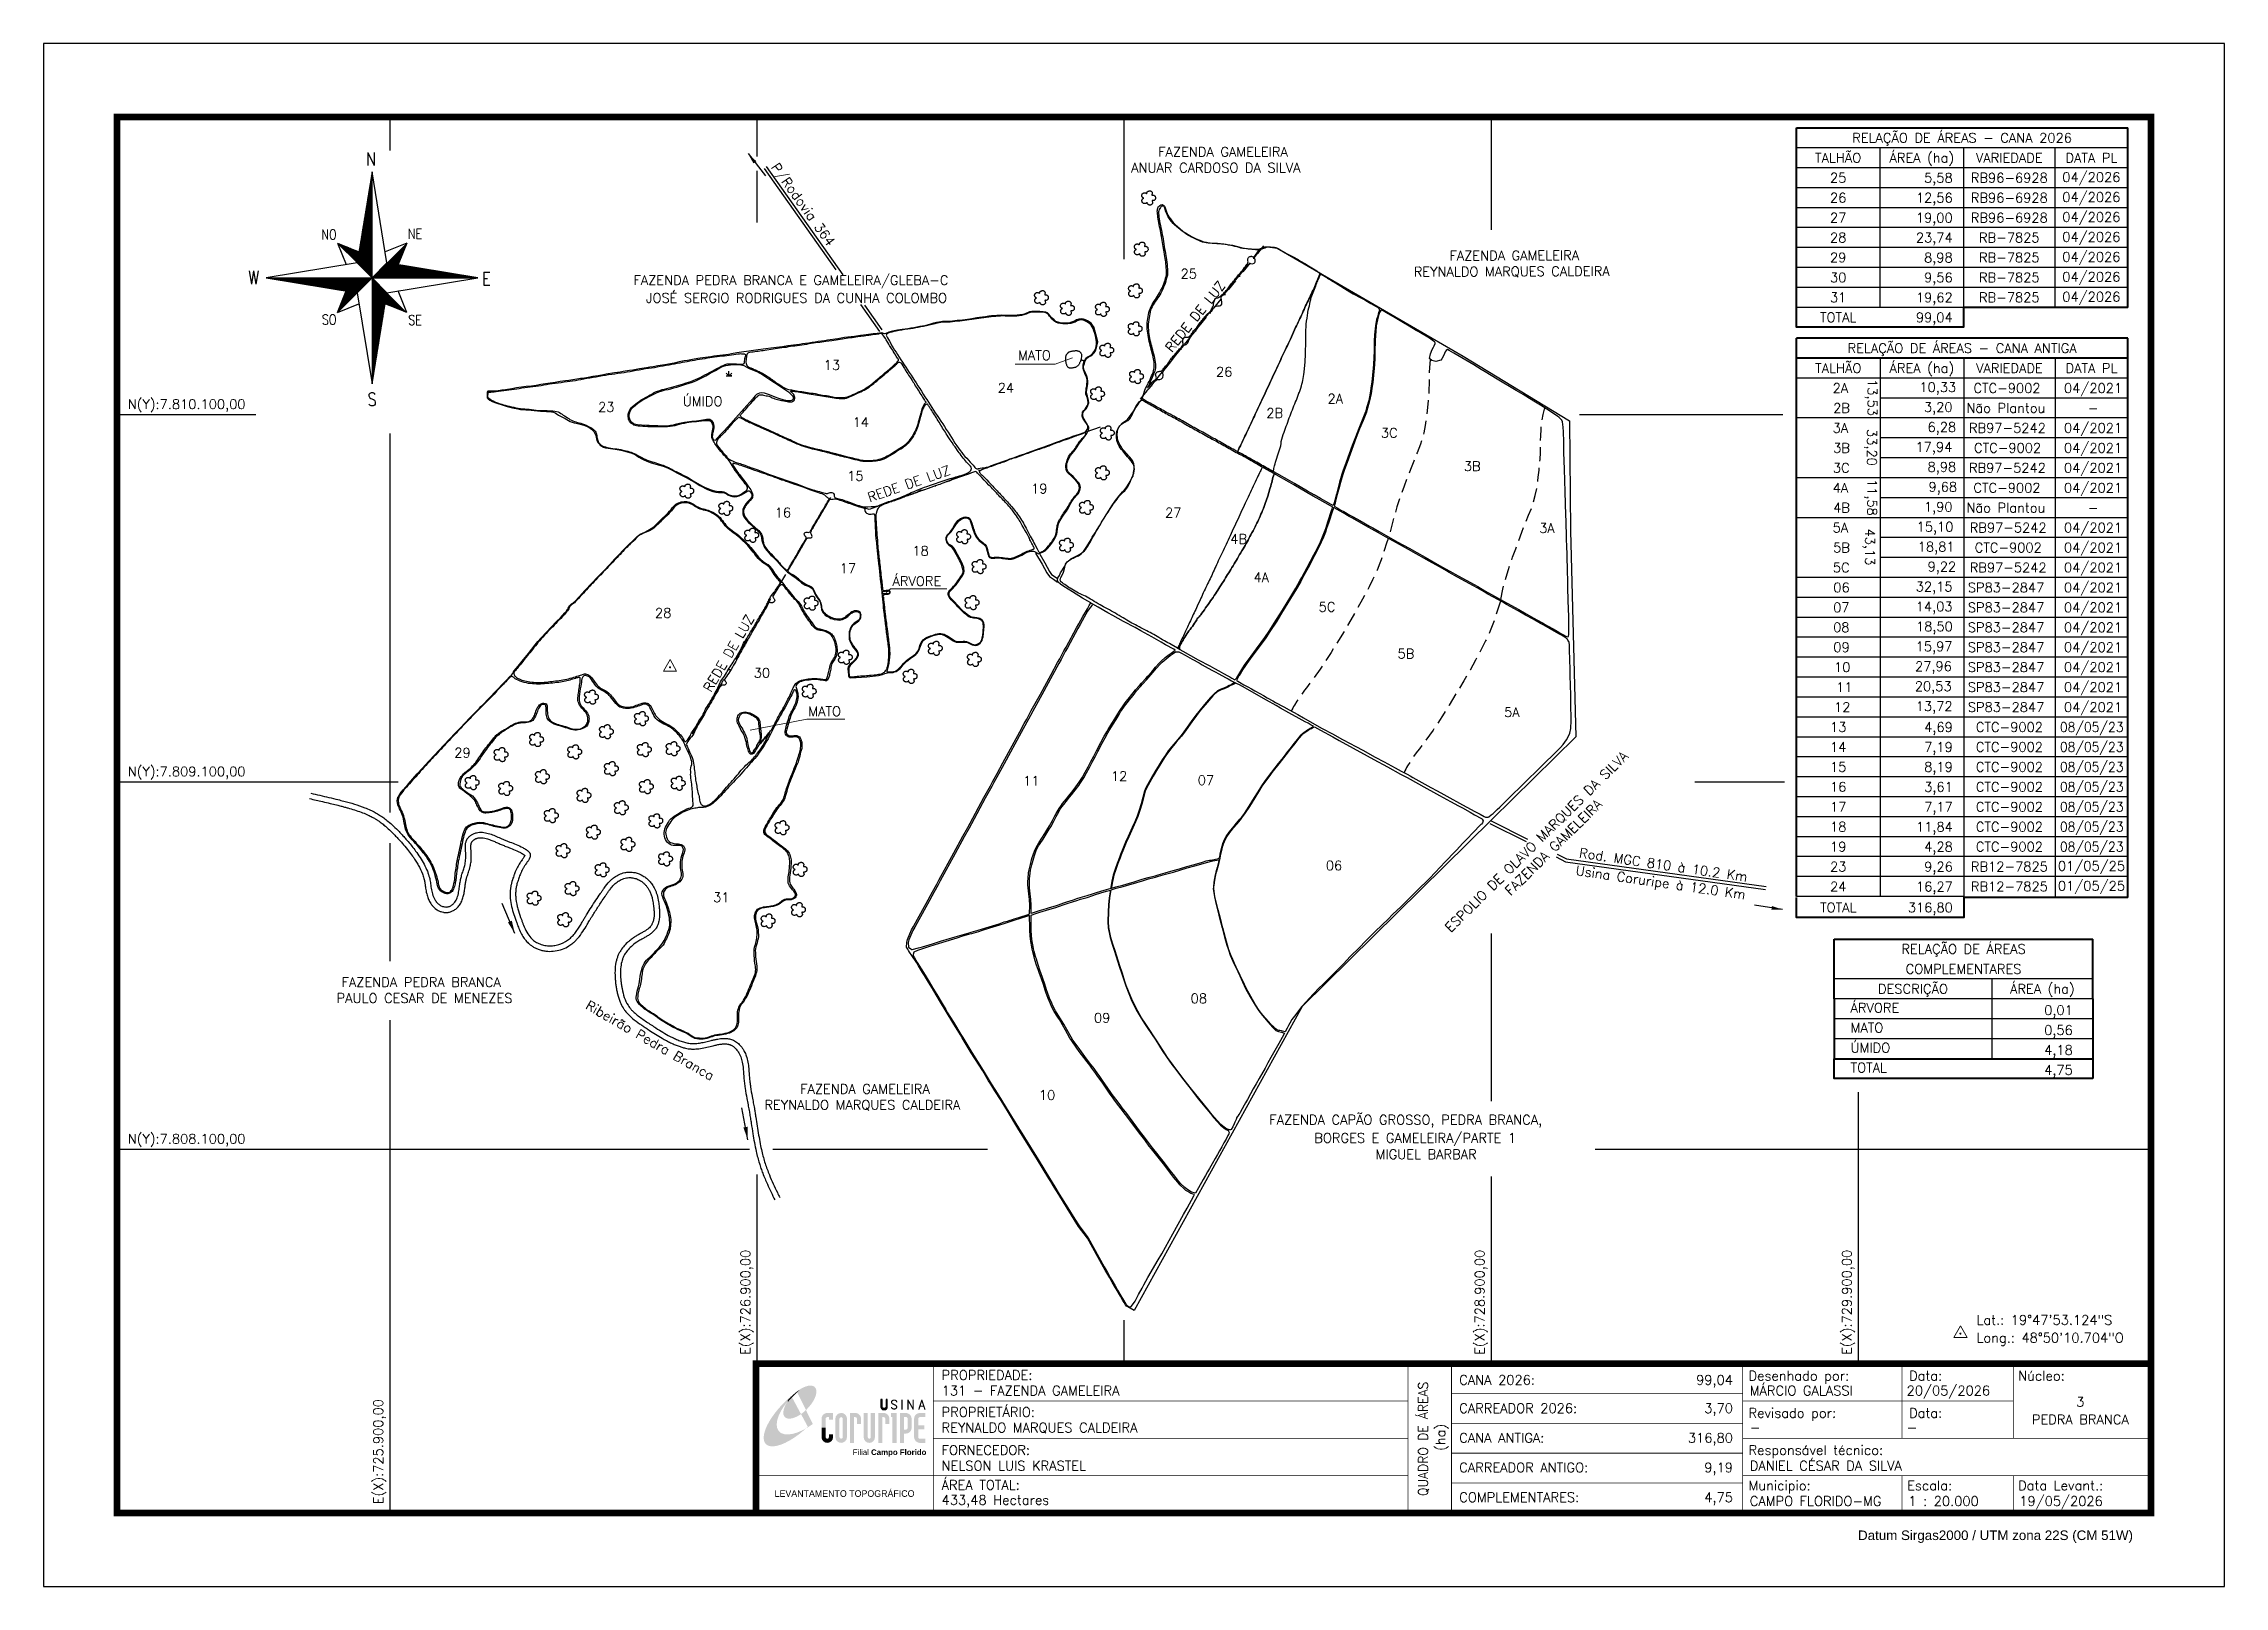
# Model space of a CAD drawing. Extents: x 724956 to 730896, y 7806909 to 7811109.
import ezdxf
from ezdxf.enums import TextEntityAlignment as Align

# ---------------------------------------------------------------- set-up
doc = ezdxf.new("R2010")
doc.units = 0
doc.header["$MEASUREMENT"] = 0
for name, pattern in [('CONTINUO', [0]), ('DASHDOT', [25.4, 12.7, -6.35, 0, -6.35]), ('HIDDEN', [0.375, 0.25, -0.125]), ('LIN0', [0])]:
    doc.linetypes.add(name, pattern=pattern)
for name, color, linetype in [('0114000131', 1, 'Continuous'), ('0114000131002', 5, 'Continuous'), ('0114000131003', 5, 'Continuous'), ('0114000131004', 5, 'Continuous'), ('0114000131005', 5, 'Continuous'), ('0114000131006', 5, 'Continuous'), ('0114000131007', 5, 'Continuous'), ('0114000131008', 5, 'Continuous'), ('0114000131009', 5, 'Continuous'), ('0114000131010', 5, 'Continuous'), ('0114000131011', 5, 'Continuous'), ('0114000131012', 5, 'Continuous'), ('0114000131013', 5, 'Continuous'), ('0114000131014', 5, 'Continuous'), ('0114000131015', 5, 'Continuous'), ('0114000131016', 5, 'Continuous'), ('0114000131017', 5, 'Continuous'), ('0114000131018', 5, 'Continuous'), ('0114000131019', 5, 'Continuous'), ('0114000131023', 5, 'Continuous'), ('0114000131024', 5, 'Continuous'), ('0114000131025', 5, 'Continuous'), ('0114000131026', 5, 'Continuous'), ('0114000131027', 5, 'Continuous'), ('0114000131028', 5, 'Continuous'), ('0114000131029', 5, 'Continuous'), ('0114000131030', 5, 'Continuous'), ('0114000131031', 5, 'Continuous'), ('_SIMBOLO ARVORE', 118, 'Continuous'), ('_SIMBOLO BREJO', 118, 'Continuous'), ('ESTRADA', 1, 'Continuous'), ('MALHA', 8, 'Continuous'), ('MARGEM', 5, 'Continuous'), ('MATO', 3, 'Continuous'), ('QUADRO_DE_AREAS_CANA_2025', 7, 'Continuous'), ('QUADRO_DE_AREAS_CANA_ANTIGA', 7, 'Continuous'), ('QUADRO_DE_AREAS_COMPLEMENTARES', 7, 'Continuous'), ('REDE_DE_LUZ', 6, 'DASHDOT'), ('Ribeirão', 5, 'Continuous'), ('SETA_NORTE', 3, 'Continuous'), ('TEXTO', 7, 'Continuous'), ('TEXTO_CONFRONTANTES', 7, 'Continuous'), ('TEXTO_NUN_TAL', 7, 'Continuous'), ('TG', 7, 'CONTINUO'), ('VARIEDADE', 7, 'HIDDEN')]:
    doc.layers.add(name, color=color, linetype=linetype)
doc.layers.add('TEXTO_DIVERSOS', color=7, linetype='Continuous', lineweight=5)
doc.styles.add('AGROCAD', font='romans.shx')
doc.styles.add('ARIAL', font='arial.ttf')
doc.styles.add('marcelo', font='arial.ttf')
doc.styles.add('ROMANS', font='romans')
doc.styles.add('Simplex', font='simplex.shx')
doc.dimstyles.new('ISO-25', dxfattribs={"dimtxt": 2.5, "dimasz": 2.5, "dimexe": 1.25, "dimexo": 0.625, "dimtad": 1, "dimtxsty": 'Standard', "dimcen": 2.5, "dimadec": 0, "dimazin": 0, "dimtfac": 1, "dimtmove": 0, "dimatfit": 3, "dimfxl": 1, "dimarcsym": 0})
doc.dimstyles.get("Standard").update_dxf_attribs({"dimtxt": 0.18, "dimasz": 0.18, "dimexe": 0.18, "dimexo": 0.0625, "dimgap": 0.09, "dimtad": 0, "dimtih": 1, "dimtoh": 1, "dimdec": 4, "dimzin": 0, "dimdsep": 46, "dimtxsty": 'Standard', "dimcen": 0.09, "dimadec": 0, "dimazin": 0, "dimtfac": 1, "dimtdec": 4, "dimtofl": 0, "dimtmove": 0, "dimatfit": 3, "dimfxl": 1, "dimtolj": 1, "dimtzin": 0, "dimarcsym": 0})

msp = doc.modelspace()

# ---------------------------------------------------------------- texts
at = {"layer": 'MALHA', "style": 'Simplex'}
for s, p in [('N(Y):7.810.100,00', (725185.5, 7810107.2)), ('N(Y):7.809.100,00', (725185.5, 7809107.2)), ('N(Y):7.808.100,00', (725185.5, 7808107.2))]:
    msp.add_text(s, height=26, dxfattribs=at).set_placement(p, align=Align.BOTTOM_LEFT)
for s, p in [('E(X):726.900,00', (726888.7, 7807539.5)), ('E(X):728.900,00', (728888.7, 7807539.5)), ('E(X):729.900,00', (729888.7, 7807539.5)), ('E(X):725.900,00', (725888.7, 7807132.9))]:
    msp.add_text(s, height=26, rotation=90, dxfattribs=at).set_placement(p, align=Align.BOTTOM_LEFT)
at = {"layer": 'MARGEM', "color": 7, "linetype": 'Continuous', "lineweight": 9}
for s, style, p in [('PROPRIEDADE:', 'Simplex', (727402.4, 7807497.8)), ('Desenhado por:', 'Simplex', (729600.2, 7807495.9)), ('Data:', 'Simplex', (730037.5, 7807495.9)), ('Núcleo:', 'Simplex', (730334.5, 7807495.9)), ('PROPRIETÁRIO:', 'Simplex', (727402.4, 7807397.1)), ('Revisado por:', 'Simplex', (729600.2, 7807394.6)), ('Data:', 'Simplex', (730037.5, 7807394.6)), ('FORNECEDOR:', 'Simplex', (727402.4, 7807293.4)), ('Responsável técnico:', 'Simplex', (729600.2, 7807293.4)), ('ÁREA TOTAL:', 'Simplex', (727402.4, 7807198.7)), ('Municipio:', 'Simplex', (729600.2, 7807197.1)), ('Escala:', 'Simplex', (730032.3, 7807197.1)), ('Data Levant.:', 'Simplex', (730334.5, 7807197.1)), ('Datum Sirgas2000 / UTM zona 22S (CM 51W)', 'marcelo', (729898.6, 7807061.6))]:
    msp.add_text(s, height=26, dxfattribs=dict(at, style=style)).set_placement(p, align=Align.TOP_LEFT)
at = {"layer": 'MARGEM', "color": 7, "linetype": 'Continuous', "style": 'Simplex'}
for s, p in [('CANA 2026:', (728812.4, 7807484.4)), ('131 - FAZENDA GAMELEIRA', (727402.4, 7807455.4)), ('MÁRCIO GALASSI', (729603.6, 7807455.4)), ('20/05/2026', (730031, 7807455.4)), ('CARREADOR 2026:', (728812.4, 7807407.4)), ('REYNALDO MARQUES CALDEIRA', (727402.4, 7807354.7)), ('CANA ANTIGA:', (728812.4, 7807326.8)), ('-', (729603.6, 7807354.7)), ('-', (730031, 7807354.7)), ('NELSON LUIS KRASTEL', (727402.4, 7807251)), ('CARREADOR ANTIGO:', (728812.4, 7807246.2)), ('DANIEL CÉSAR DA SILVA', (729603.6, 7807251)), ('433,48 Hectares', (727402.4, 7807157.7)), ('COMPLEMENTARES:', (728812.4, 7807164.9)), ('CAMPO FLORIDO-MG', (729603.6, 7807154.7)), ('1 : 20.000', (730035.7, 7807154.7)), ('19/05/2026', (730337.9, 7807154.7))]:
    msp.add_text(s, height=26, dxfattribs=at).set_placement(p, align=Align.TOP_LEFT)
for s, p in [('99,04', (729557.8, 7807484.4)), ('3,70', (729557.8, 7807407.4)), ('316,80', (729557.8, 7807326.8)), ('9,19', (729557.8, 7807246.2)), ('4,75', (729557.8, 7807164.9))]:
    msp.add_text(s, height=26, dxfattribs=at).set_placement(p, align=Align.TOP_RIGHT)
at = {"layer": 'MARGEM', "color": 7, "linetype": 'Continuous', "style": 'Simplex', "width": 0.95}
msp.add_text('QUADRO DE ÁREAS', height=26, rotation=90, dxfattribs=at).set_placement((728713.8, 7807310.9), align=Align.MIDDLE_CENTER)
at = {"layer": 'MARGEM', "color": 7, "linetype": 'Continuous', "style": 'Simplex'}
for s, p in [('3', (730503.9, 7807411.8)), ('PEDRA BRANCA', (730503.9, 7807363.8))]:
    msp.add_text(s, height=26, dxfattribs=at).set_placement(p, align=Align.MIDDLE_CENTER)
msp.add_text('(ha)', height=26, rotation=90, dxfattribs=at).set_placement((728761.2, 7807314.9), align=Align.MIDDLE_CENTER)
at = {"layer": 'MARGEM', "color": 7, "linetype": 'ByBlock'}
msp.add_text('LEVANTAMENTO TOPOGRÁFICO', height=18, dxfattribs=at).set_placement((727138, 7807162.2), align=Align.MIDDLE_CENTER)
at = {"layer": 'QUADRO_DE_AREAS_CANA_2025', "linetype": 'Continuous', "style": 'Simplex'}
for s, p in [('RELAÇÃO DE ÁREAS - CANA 2026', (730181.9, 7810852.9)), ('TALHÃO', (729844.4, 7810798.6)), ('ÁREA (ha)', (730072.1, 7810798.6)), ('VARIEDADE', (730310.5, 7810798.6)), ('DATA PL', (730534.2, 7810798.6)), ('25', (729844.4, 7810744.3)), ('RB96-6928', (730310.5, 7810744.3)), ('04/2026', (730534.1, 7810746.1)), ('26', (729844.4, 7810690)), ('RB96-6928', (730310.5, 7810690)), ('04/2026', (730534.1, 7810691.8)), ('27', (729844.4, 7810635.7)), ('RB96-6928', (730310.5, 7810635.7)), ('04/2026', (730534.1, 7810637.5)), ('28', (729844.4, 7810581.5)), ('RB-7825', (730310.5, 7810581.5)), ('04/2026', (730534.1, 7810583.2)), ('29', (729844.4, 7810527.2)), ('RB-7825', (730310.5, 7810527.2)), ('04/2026', (730534.1, 7810528.9)), ('30', (729844.4, 7810472.9)), ('RB-7825', (730310.5, 7810472.9)), ('04/2026', (730534.1, 7810474.7)), ('31', (729844.4, 7810418.6)), ('RB-7825', (730310.5, 7810418.6)), ('04/2026', (730534.1, 7810420.4)), ('TOTAL', (729844.4, 7810364.3)), ('23', (729844.7, 7808869)), ('RB12-7825', (730310.8, 7808869)), ('01/05/25', (730534.4, 7808870.7)), ('24', (729844.7, 7808814.7)), ('RB12-7825', (730310.8, 7808814.7)), ('01/05/25', (730534.4, 7808816.5))]:
    msp.add_text(s, height=26, dxfattribs=at).set_placement(p, align=Align.MIDDLE_CENTER)
for s, p in [('5,58', (730156.4, 7810731.2)), ('12,56', (730156.4, 7810676.9)), ('19,00', (730156.4, 7810622.6)), ('23,74', (730156.4, 7810568.3)), ('8,98', (730156.4, 7810514)), ('9,56', (730156.4, 7810459.8)), ('19,62', (730156.4, 7810405.5)), ('99,04', (730156.4, 7810351.2)), ('9,26', (730156.7, 7808855.8)), ('16,27', (730156.7, 7808801.6))]:
    msp.add_text(s, height=26, dxfattribs=at).set_placement(p, align=Align.RIGHT)
at = {"layer": 'QUADRO_DE_AREAS_CANA_ANTIGA', "linetype": 'Continuous', "style": 'Simplex'}
for s, p in [('RELAÇÃO DE ÁREAS - CANA ANTIGA', (730182.2, 7810280.3)), ('TALHÃO', (729844.7, 7810226)), ('ÁREA (ha)', (730072.4, 7810226)), ('VARIEDADE', (730310.8, 7810226)), ('DATA PL', (730534.5, 7810226)), ('13', (729844.7, 7809249)), ('CTC-9002', (730310.8, 7809249)), ('14', (729844.7, 7809194.7)), ('CTC-9002', (730310.8, 7809194.7)), ('15', (729844.7, 7809140.4)), ('CTC-9002', (730310.8, 7809140.4)), ('16', (729844.7, 7809086.1)), ('CTC-9002', (730310.8, 7809086.1)), ('17', (729844.7, 7809031.8)), ('CTC-9002', (730310.8, 7809031.8)), ('18', (729844.7, 7808977.5)), ('CTC-9002', (730310.8, 7808977.5)), ('19', (729844.7, 7808923.3)), ('CTC-9002', (730310.8, 7808923.3)), ('TOTAL', (729844.7, 7808757.7))]:
    msp.add_text(s, height=26, dxfattribs=at).set_placement(p, align=Align.MIDDLE_CENTER)
at = {"layer": 'QUADRO_DE_AREAS_CANA_ANTIGA', "color": 7, "linetype": 'ByBlock', "style": 'Simplex'}
for s, p in [('2A', (729829.5, 7810158.7)), ('CTC-9002', (730212.9, 7810158.7)), ('2B', (729830.7, 7810104.5)), ('Não Plantou', (730193.7, 7810104.5)), ('3A', (729829.5, 7810050.2)), ('RB97-5242', (730200.7, 7810050.2)), ('3B', (729830.7, 7809995.9)), ('CTC-9002', (730214.4, 7809995.9)), ('4A', (729829.5, 7809887.3)), ('3C', (729830.1, 7809941.6)), ('RB97-5242', (730200.7, 7809941.6)), ('CTC-9002', (730212.8, 7809887.3)), ('4B', (729830.7, 7809833.1)), ('Não Plantou', (730193.6, 7809833.1)), ('5A', (729829.5, 7809778.8)), ('RB97-5242', (730202.7, 7809778.8)), ('5B', (729830.7, 7809724.5)), ('CTC-9002', (730216.3, 7809724.5)), ('5C', (729830.1, 7809670.2)), ('RB97-5242', (730202.7, 7809670.2)), ('06', (729831.3, 7809615.9)), ('SP83-2847', (730197.5, 7809615.9)), ('07', (729830.7, 7809561.6)), ('SP83-2847', (730197.5, 7809561.6)), ('08', (729830.7, 7809507.4)), ('SP83-2847', (730197.5, 7809507.4)), ('09', (729831.3, 7809453.1)), ('SP83-2847', (730197.5, 7809453.1)), ('10', (729833.2, 7809398.8)), ('SP83-2847', (730197.5, 7809398.8)), ('11', (729838.8, 7809344.5)), ('SP83-2847', (730197.5, 7809344.5)), ('12', (729833.2, 7809290.2)), ('SP83-2847', (730197.5, 7809290.2))]:
    msp.add_text(s, height=26, dxfattribs=at).set_placement(p)
at = {"layer": 'QUADRO_DE_AREAS_CANA_ANTIGA', "linetype": 'ByBlock', "style": 'Simplex'}
for s, p in [('13,53', (729924.8, 7810196.2)), ('33,20', (729923.3, 7810060.3)), ('11,58', (729923.9, 7809924.4)), ('43,13', (729918.4, 7809789.3))]:
    msp.add_text(s, height=26, rotation=270, dxfattribs=at).set_placement(p)
at = {"layer": 'QUADRO_DE_AREAS_CANA_ANTIGA', "linetype": 'Continuous', "style": 'Simplex'}
for s, p in [('10,33', (730165.9, 7810161.2)), ('3,20', (730156, 7810106.9)), ('9,68', (730168.4, 7809889.8)), ('1,90', (730156, 7809835.5)), ('4,69', (730156.7, 7809235.8)), ('7,19', (730156.7, 7809181.5)), ('8,19', (730156.7, 7809127.3)), ('3,61', (730156.7, 7809073)), ('7,17', (730156.7, 7809018.7)), ('11,84', (730156.7, 7808964.4)), ('4,28', (730156.7, 7808910.1)), ('316,80', (730156.7, 7808744.6))]:
    msp.add_text(s, height=26, dxfattribs=at).set_placement(p, align=Align.RIGHT)
at = {"layer": 'QUADRO_DE_AREAS_CANA_ANTIGA', "color": 7, "linetype": 'ByBlock', "style": 'Simplex'}
for s, p in [('04/2021', (730538.7, 7810171.7)), ('-', (730538.7, 7810117.4)), ('04/2021', (730538.7, 7810063.2)), ('04/2021', (730538.7, 7810008.9)), ('04/2021', (730538.7, 7809954.6)), ('04/2021', (730538.7, 7809900.3)), ('04/2021', (730538.7, 7809791.8)), ('-', (730538.7, 7809846)), ('04/2021', (730538.7, 7809737.5)), ('04/2021', (730538.7, 7809683.2)), ('04/2021', (730538.7, 7809628.9)), ('04/2021', (730538.7, 7809574.6)), ('04/2021', (730538.7, 7809520.3)), ('04/2021', (730538.7, 7809466.1)), ('04/2021', (730538.7, 7809411.8)), ('04/2021', (730538.7, 7809357.5)), ('04/2021', (730538.7, 7809303.2))]:
    msp.add_text(s, height=26, dxfattribs=at).set_placement(p, align=Align.MIDDLE_CENTER)
at = {"layer": 'QUADRO_DE_AREAS_CANA_ANTIGA', "linetype": 'ByBlock', "style": 'Simplex'}
for s, p in [('6,28', (730165.9, 7810052.7)), ('17,94', (730155.4, 7809998.4)), ('8,98', (730165.9, 7809944.1)), ('15,10', (730158.4, 7809781.3)), ('18,81', (730161.5, 7809727)), ('9,22', (730165.9, 7809672.7)), ('32,15', (730156, 7809618.4)), ('14,03', (730156, 7809564.1)), ('18,50', (730156.6, 7809509.8)), ('15,97', (730156, 7809455.6)), ('27,96', (730154.1, 7809401.3)), ('20,53', (730153.5, 7809347)), ('13,72', (730156, 7809292.7))]:
    msp.add_text(s, height=26, dxfattribs=at).set_placement(p, align=Align.RIGHT)
at = {"layer": 'QUADRO_DE_AREAS_CANA_ANTIGA', "color": 7, "linetype": 'ByBlock', "style": 'Simplex', "width": 0.95}
for p in [(730535, 7809248.9), (730535, 7809194.7), (730535, 7809140.4), (730535, 7809086.1), (730535, 7809031.8), (730535, 7808977.5), (730535, 7808923.2)]:
    msp.add_text('08/05/23', height=26, dxfattribs=at).set_placement(p, align=Align.MIDDLE_CENTER)
at = {"layer": 'QUADRO_DE_AREAS_COMPLEMENTARES', "linetype": 'Continuous', "style": 'Simplex'}
for s, p in [('RELAÇÃO DE ÁREAS', (730186, 7808644.7)), ('DESCRIÇÃO', (730048.2, 7808536.1)), ('COMPLEMENTARES', (730186, 7808590.4)), ('ÁREA (ha)', (730400.5, 7808536.1))]:
    msp.add_text(s, height=26, dxfattribs=at).set_placement(p, align=Align.MIDDLE_CENTER)
for s, p in [('ÁRVORE', (729878.2, 7808484.5)), ('MATO', (729878.2, 7808430.3)), ('ÚMIDO', (729878.2, 7808376)), ('TOTAL', (729878.2, 7808321.7))]:
    msp.add_text(s, height=26, dxfattribs=at).set_placement(p, align=Align.MIDDLE_LEFT)
for s, p in [('0,01', (730483.5, 7808465.2)), ('0,56', (730483.5, 7808410.9)), ('4,18', (730483.5, 7808356.7)), ('4,75', (730483.5, 7808302.4))]:
    msp.add_text(s, height=26, dxfattribs=at).set_placement(p, align=Align.RIGHT)
at = {"layer": 'TEXTO', "color": 6, "linetype": 'ByBlock', "style": 'ROMANS'}
for rotation, p in [(51, (728029.2, 7810267.2)), (19, (727206.5, 7809860.9)), (59.63846, (726774.4, 7809341.8))]:
    msp.add_text('REDE DE LUZ', height=26, rotation=rotation, dxfattribs=at).set_placement(p)
at = {"layer": 'TEXTO', "linetype": 'ByBlock', "style": 'Simplex'}
for s, p in [('Lat.: 19°47\'53.124"S', (730221.1, 7807621.7, 1313.5)), ('Long.: 48°50\'10.704"O', (730221.1, 7807573.4, 1313.5))]:
    msp.add_text(s, height=26, dxfattribs=at).set_placement(p)
at = {"layer": 'TEXTO_CONFRONTANTES', "linetype": 'ByBlock', "style": 'Simplex'}
for s, p in [(' FAZENDA GAMELEIRA', (727974.5, 7810802)), ('ANUAR CARDOSO DA SILVA', (727918.8, 7810758.7)), ('FAZENDA PEDRA BRANCA E GAMELEIRA/GLEBA-C', (726562.9, 7810452.4)), ('JOSÉ SERGIO RODRIGUES DA CUNHA COLOMBO', (726597, 7810404.1)), ('FAZENDA PEDRA BRANCA', (725768.1, 7808541.3)), (' PAULO CESAR DE MENEZES', (725736.6, 7808498)), ('FAZENDA GAMELEIRA', (727016.9, 7808250.7)), (' REYNALDO MARQUES CALDEIRA', (726901.8, 7808207.4)), ('FAZENDA CAPÃO GROSSO, PEDRA BRANCA,', (728295, 7808166.8)), ('BORGES E GAMELEIRA/PARTE 1', (728417.6, 7808117.3)), ('  MIGUEL BARBAR', (728548.8, 7808072.7))]:
    msp.add_text(s, height=26, dxfattribs=at).set_placement(p)
for s, rotation, p in [('FAZENDA GAMELEIRA', 0.20648, (728785.6, 7810519.1)), (' REYNALDO MARQUES CALDEIRA', 0.20648, (728670.6, 7810475.3)), (' ESPOLIO DE OLAVO MARQUES DA SILVA', 44.59116, (728776.3, 7808675.8)), ('FAZENDA GAMELEIRA', 44.59116, (728952.2, 7808788.3))]:
    msp.add_text(s, height=26, rotation=rotation, dxfattribs=at).set_placement(p)
at = {"layer": 'TEXTO_DIVERSOS', "linetype": 'Continuous', "style": 'Simplex'}
for s, rotation, p in [('P/Rodovia 364', 305.68937, (726936.7, 7810772.8)), ('Rod. MGC 810 à 10.2 Km', 351.79943, (729137.7, 7808893.9)), ('Usina Coruripe à 12.0 Km', 351.79943, (729128.4, 7808846.1))]:
    msp.add_text(s, height=26, rotation=rotation, dxfattribs=at).set_placement(p)
at = {"layer": 'TEXTO_DIVERSOS', "color": 7, "linetype": 'ByBlock', "style": 'Simplex'}
for s, p in [('MATO', (727610.6, 7810248)), ('ÚMIDO', (726697.4, 7810122.8)), ('ÁRVORE', (727268.7, 7809633.2)), ('MATO', (727039.2, 7809278.9))]:
    msp.add_text(s, height=26, dxfattribs=at).set_placement(p)
at = {"layer": 'TEXTO_DIVERSOS', "color": 5, "linetype": 'ByBlock', "style": 'Simplex'}
msp.add_text('Ribeirão Pedra Branca', height=26, rotation=330.04546, dxfattribs=at).set_placement((726430, 7808483.6))
at = {"layer": 'TEXTO_NUN_TAL', "color": 7, "linetype": 'ByBlock', "style": 'Simplex'}
for s, p in [('25', (728053.2, 7810470.1)), ('13', (727081.2, 7810221.4)), ('26', (728149.8, 7810203)), ('24', (727555.3, 7810159.5)), ('2A', (728453.5, 7810129.8)), ('23', (726466.7, 7810107.5)), ('14', (727159.8, 7810065.8)), ('2B', (728286.8, 7810090.9)), ('3C', (728598.9, 7810036.8)), ('3B', (728824.8, 7809946.1)), ('15', (727145.2, 7809919.5)), ('19', (727646.2, 7809885.1)), ('16', (726947.9, 7809819.8)), ('27', (728011, 7809819.8)), ('3A', (729029.9, 7809777.6)), ('18', (727322.7, 7809715.7)), ('4B', (728188.5, 7809748.1)), ('17', (727124.7, 7809668.3)), ('4A', (728251.8, 7809643.5)), ('28', (726621.6, 7809546.5)), ('5C', (728429.4, 7809563)), ('5B', (728644.3, 7809435.7)), ('30', (726890.6, 7809383.4)), ('5A', (728934.5, 7809276.5)), ('29', (726075, 7809166)), ('11', (727624.5, 7809089.6)), ('12', (727863.4, 7809102.3)), ('07', (728100, 7809091.1)), ('06', (728448.8, 7808859.1)), ('31', (726780, 7808772.3)), ('08', (728080.6, 7808497.3)), ('09', (727817.3, 7808444.3)), ('10', (727667.3, 7808234.1))]:
    msp.add_text(s, height=26, dxfattribs=at).set_placement(p)

# ---------------------------------------------------------------- blocks, each defined once
blk = doc.blocks.new('92C4C93630411DD16ADE60')
at = {"layer": 'TG', "color": 94, "linetype": 'CONTINUO'}
blk.add_polyline3d([(727079.207964, 7809617.410039, 0), (727078.622403, 7809616.878115, 0), (727077.940319, 7809616.272095, 0), (727077.179466, 7809615.7071, 0), (727076.317577, 7809615.471178, 0), (727075.442443, 7809615.376827, 0), (727074.601834, 7809615.409472, 0), (727073.917431, 7809615.557139, 0), (727073.307658, 7809615.800701, 0), (727072.764851, 7809616.123631, 0), (727072.259699, 7809616.506016, 0), (727071.822418, 7809616.937259, 0), (727071.461579, 7809617.403375, 0), (727071.215591, 7809617.846502, 0), (727071.040807, 7809618.329443, 0), (727070.923417, 7809618.871125, 0), (727070.808649, 7809619.589675, 0), (727070.75438, 7809620.330415, 0), (727070.777523, 7809621.037869, 0), (727070.957596, 7809621.560737, 0), (727071.201955, 7809622.011237, 0), (727071.480562, 7809622.405763, 0), (727071.688498, 7809622.765217, 0), (727071.926761, 7809623.098102, 0), (727072.221471, 7809623.41743, 0), (727072.790196, 7809623.788164, 0), (727073.324021, 7809624.132402, 0), (727073.70548, 7809624.424193, 0), (727073.539872, 7809624.545041, 0), (727073.194893, 7809624.630949, 0), (727072.761005, 7809624.725373, 0), (727072.458153, 7809624.905561, 0), (727072.150204, 7809625.155837, 0), (727071.830508, 7809625.494318, 0), (727071.430999, 7809625.994258, 0), (727071.052505, 7809626.57728, 0), (727070.734434, 7809627.220145, 0), (727070.564327, 7809627.880718, 0), (727070.497371, 7809628.568832, 0), (727070.536882, 7809629.275421, 0), (727070.737412, 7809630.051308, 0), (727071.012614, 7809630.782624, 0), (727071.327378, 7809631.415389, 0), (727071.568012, 7809631.748048, 0), (727071.836922, 7809631.984872, 0), (727072.157935, 7809632.182558, 0), (727072.61665, 7809632.516385, 0), (727073.12879, 7809632.835532, 0), (727073.671849, 7809633.107757, 0), (727074.212789, 7809633.242116, 0), (727074.747542, 7809633.309102, 0), (727075.261503, 7809633.320504, 0), (727075.718051, 7809633.298345, 0), (727076.141116, 7809633.236501, 0), (727076.532609, 7809633.139085, 0), (727076.878983, 7809633.027332, 0), (727077.209203, 7809632.875388, 0), (727077.536775, 7809632.674519, 0), (727077.936147, 7809632.237386, 0), (727078.314179, 7809631.867821, 0), (727078.638673, 7809631.691051, 0), (727078.798841, 7809632.196323, 0), (727078.900015, 7809632.871819, 0), (727078.968937, 7809633.569743, 0), (727079.038796, 7809633.87513, 0), (727079.125053, 7809634.107733, 0), (727079.249615, 7809634.320135, 0), (727079.470481, 7809634.678687, 0), (727079.746399, 7809635.036879, 0), (727080.072207, 7809635.361967, 0), (727080.457219, 7809635.544258, 0), (727080.870942, 7809635.685672, 0), (727081.29736, 7809635.811179, 0), (727081.690247, 7809636.003211, 0), (727082.08645, 7809636.186178, 0), (727082.492607, 7809636.341953, 0), (727082.935212, 7809636.423122, 0), (727083.386158, 7809636.462807, 0), (727083.837192, 7809636.464843, 0), (727084.277139, 7809636.441156, 0), (727084.702861, 7809636.381426, 0), (727085.108299, 7809636.283424, 0), (727085.480778, 7809636.137916, 0), (727085.825813, 7809635.954928, 0), (727086.142301, 7809635.737486, 0), (727086.419216, 7809635.503249, 0), (727086.672829, 7809635.229625, 0), (727086.909482, 7809634.908659, 0), (727087.159431, 7809634.504599, 0), (727087.387174, 7809634.058136, 0), (727087.581123, 7809633.582163, 0), (727087.737229, 7809633.15633, 0), (727087.830706, 7809632.676707, 0), (727087.84431, 7809632.10612, 0), (727087.573481, 7809631.169653, 0), (727087.328776, 7809630.246183, 0), (727087.233438, 7809629.476846, 0), (727087.711917, 7809629.341669, 0), (727088.360344, 7809629.388723, 0), (727089.076054, 7809629.504975, 0), (727089.60811, 7809629.445312, 0), (727090.113332, 7809629.327832, 0), (727090.600263, 7809629.138558, 0), (727091.116084, 7809628.795495, 0), (727091.601726, 7809628.403693, 0), (727092.036756, 7809628.000188, 0), (727092.370623, 7809627.816515, 0), (727092.635601, 7809627.549332, 0), (727092.833843, 7809627.0898, 0), (727092.996192, 7809625.951312, 0), (727093.074599, 7809624.686116, 0), (727093.049704, 7809623.468694, 0), (727092.836189, 7809622.778236, 0), (727092.530118, 7809622.255984, 0), (727092.161597, 7809621.847888, 0), (727091.81995, 7809621.425711, 0), (727091.431653, 7809621.065233, 0), (727090.982398, 7809620.768047, 0), (727090.394045, 7809620.535132, 0), (727089.763991, 7809620.369151, 0), (727089.125803, 7809620.272153, 0), (727088.44579, 7809620.454573, 0), (727087.875217, 7809620.553789, 0), (727087.49809, 7809620.415563, 0), (727087.696341, 7809619.41009, 0), (727088.032613, 7809618.215376, 0), (727088.367473, 7809617.03386, 0), (727088.3416, 7809616.430535, 0), (727088.200363, 7809615.97337, 0), (727087.969244, 7809615.592888, 0), (727087.68391, 7809615.104544, 0), (727087.35202, 7809614.640231, 0), (727086.99142, 7809614.21677, 0), (727086.661346, 7809613.875292, 0), (727086.307205, 7809613.590085, 0), (727085.915795, 7809613.359745, 0), (727085.433211, 7809613.18167, 0), (727084.917487, 7809613.056549, 0), (727084.385953, 7809612.983873, 0), (727083.861018, 7809612.974114, 0), (727083.35112, 7809613.007549, 0), (727082.869778, 7809613.075436, 0), (727082.475414, 7809613.121535, 0), (727082.102965, 7809613.22022, 0), (727081.732271, 7809613.398368, 0), (727081.287548, 7809613.772136, 0), (727080.845978, 7809614.212164, 0), (727080.429119, 7809614.678372, 0), (727080.07745, 7809615.041628, 0), (727079.779416, 7809615.417689, 0), (727079.542385, 7809615.833259, 0), (727079.449911, 7809616.466542, 0), (727079.376033, 7809617.079124, 0), (727079.270974, 7809617.584086, 0)], dxfattribs=at)
blk = doc.blocks.new('A$C78F83FB3')
at = {"layer": 'MARGEM'}
h = blk.add_hatch(color=20, dxfattribs=at)
edge = h.paths.add_edge_path()
edge.add_ellipse((19.49, 23.77), major_axis=(-6.68, -6.67), ratio=0.469426, start_angle=292.73277, end_angle=601.25787)
edge.add_ellipse((22.83, 22.05), major_axis=(12.64, 11.29), ratio=0.457614, start_angle=79.90686, end_angle=107.91393)
edge = h.paths.add_edge_path()
edge.add_ellipse((18.28, 18.7), major_axis=(13.95, 13.59), ratio=0.386848, start_angle=63.96117, end_angle=264.59932)
edge.add_ellipse((22.83, 22.05), major_axis=(12.64, 11.29), ratio=0.457614, start_angle=107.91393, end_angle=245.11815, ccw=False)
edge.add_ellipse((19.49, 23.77), major_axis=(-6.68, -6.67), ratio=0.469426, start_angle=241.25787, end_angle=292.73277, ccw=False)
for color, points in [(20, [(15.46, 26.12), (14.17, 24.81), (14.06, 24.24), (14.39, 23.97), (14.67, 24.54), (19.47, 29.32), (18.48, 28.66), (17.31, 27.78)]), (7, [(58.42, 24.9), (57.9, 24.9), (57.9, 21.73, -0.414214), (57.15, 20.98), (56.84, 20.98, -0.414214), (56.09, 21.73), (56.09, 24.9), (55.57, 24.9), (55.57, 21.73, 0.414214), (56.84, 20.46), (57.15, 20.46, 0.414214), (58.42, 21.73)]), (7, [(61.7, 24.9), (61.23, 24.9, 0.396318), (60.04, 23.78), (60.04, 23.72, 0.151912), (60.39, 22.97), (60.46, 22.92), (62.18, 22), (62.85, 21.83, 0.12407), (62.51, 22.42), (60.75, 23.36, -0.13192), (60.56, 23.77, -0.385578), (61.23, 24.37), (61.7, 24.37, -0.414214), (62.37, 23.7), (62.89, 23.7, 0.414214)]), (7, [(62.37, 23.7), (62.89, 23.7, 0.414214), (61.7, 24.9), (61.23, 24.9, 0.396318), (60.04, 23.78), (60.04, 23.72, 0.151912), (60.39, 22.97), (60.46, 22.92), (62.18, 22), (62.18, 22, -0.131921), (62.37, 21.59, -0.385578), (61.7, 20.98), (61.23, 20.98, -0.414214), (60.56, 21.65), (60.04, 21.65, 0.414214), (61.23, 20.46), (61.7, 20.46, 0.402546), (62.89, 21.61, 0.165292), (62.51, 22.42), (60.75, 23.36, -0.13192), (60.56, 23.77, -0.385578), (61.23, 24.37), (61.7, 24.37, -0.414214)]), (7, [(30.97, 12.46), (29.13, 12.46), (29.13, 8.21, 1), (34.29, 8.21), (34.29, 9.41), (32.45, 9.41), (32.45, 8.21, -1), (30.97, 8.21)])]:
    blk.add_hatch(color=color, dxfattribs=at).paths.add_polyline_path(points)
h = blk.add_hatch(color=7, dxfattribs=at)
h.paths.add_polyline_path([(65.24, 24.9), (64.72, 24.9), (64.72, 20.46), (65.24, 20.46)])
h.paths.add_polyline_path([(67.38, 20.46), (67.9, 20.46), (67.9, 23.74), (69.74, 20.46), (70.23, 20.46), (70.23, 24.9), (69.71, 24.9), (69.71, 21.58), (67.85, 24.9), (67.38, 24.9)])
h.paths.add_polyline_path([(72.17, 20.46), (72.72, 20.46), (73.14, 21.73), (74.49, 21.73), (74.9, 20.46), (75.45, 20.46), (74, 24.9), (73.62, 24.9)])
h.paths.add_polyline_path([(73.81, 23.8), (74.32, 22.25), (73.31, 22.25)], flags=16)
h = blk.add_hatch(color=7, dxfattribs=at)
h.paths.add_polyline_path([(31.71, 18.93, 0.414214), (29.13, 16.35), (29.13, 12.46), (30.97, 12.46), (30.97, 16.35, -0.414214), (31.71, 17.09), (32.45, 17.09), (32.45, 16.02), (34.29, 16.02), (34.29, 18.93)])
h.paths.add_polyline_path([(44.15, 17.09, -0.414214), (44.89, 16.35), (44.89, 14.1), (46.72, 14.1), (46.72, 16.17, 0.433937), (44.15, 18.93), (41.77, 18.93), (41.77, 12.46), (43.61, 12.46), (43.61, 17.09)])
h.paths.add_polyline_path([(43.61, 12.46), (41.77, 12.46), (41.77, 5.62), (43.61, 5.62)])
h.paths.add_polyline_path([(47.92, 12.46), (49.75, 12.46), (49.75, 18.93), (47.92, 18.93)])
h.paths.add_polyline_path([(52.91, 18.93), (51.08, 18.93), (51.08, 12.46), (52.91, 12.46)])
h.paths.add_polyline_path([(51.08, 8.12, -1), (49.75, 8.12), (49.75, 12.46), (47.92, 12.46), (47.92, 8.12, 1), (52.91, 8.12), (52.91, 12.46), (51.08, 12.46)])
h.paths.add_polyline_path([(54.41, 12.46), (56.25, 12.46), (56.25, 17.09), (56.79, 17.09, -0.414214), (57.53, 16.35), (57.53, 14.1), (59.36, 14.1), (59.36, 16.17, 0.433937), (56.79, 18.93), (54.41, 18.93)])
h.paths.add_polyline_path([(56.25, 12.46), (54.41, 12.46), (54.41, 5.62), (56.25, 5.62)])
h.paths.add_polyline_path([(60.73, 12.46), (62.58, 12.46), (62.58, 18.93), (60.02, 18.93), (60.02, 17.08), (60.73, 17.08)])
h.paths.add_polyline_path([(62.58, 12.46), (60.73, 12.46), (60.73, 5.62), (62.58, 5.62)])
h.paths.add_polyline_path([(64.06, 12.46), (65.82, 12.46), (65.82, 17.17), (66.66, 17.17, -0.450417), (67.48, 16.25), (67.48, 12.46), (69.24, 12.46, 0.002307), (69.24, 12.48, 0.005282), (69.23, 12.54, -0.000938), (69.23, 12.53), (69.23, 16.17, 0.433937), (66.66, 18.93), (64.06, 18.93)])
h.paths.add_polyline_path([(64.06, 5.62), (65.82, 5.62), (65.82, 9.77), (66.66, 9.77, 0.426056), (69.24, 12.46), (67.48, 12.46), (67.48, 12.45, -0.450417), (66.66, 11.53), (65.82, 11.53), (65.82, 12.46), (64.06, 12.46)])
h.paths.add_polyline_path([(70.37, 12.46), (74.87, 12.46), (74.87, 13.44), (72.21, 13.44), (72.21, 16.35, -0.414214), (72.95, 17.09), (75.38, 17.09), (75.38, 18.93), (72.95, 18.93, 0.414214), (70.37, 16.35)])
h.paths.add_polyline_path([(72.21, 11.62), (74.87, 11.62), (74.87, 12.46), (70.37, 12.46), (70.37, 8.21, 0.414214), (72.95, 5.62), (75.38, 5.62), (75.38, 7.47), (72.95, 7.47, -0.414214), (72.21, 8.21)])
h = blk.add_hatch(color=7, dxfattribs=at)
h.paths.add_polyline_path([(35.29, 16.35), (35.29, 8.21, 1), (40.46, 8.21, 0.016978), (40.45, 8.38), (40.45, 16.17, 0.433937), (37.88, 18.93), (37.87, 18.93, 0.41391)])
h.paths.add_polyline_path([(38.62, 16.35), (38.62, 8.21, -1), (37.13, 8.21), (37.13, 16.35, -1)], flags=16)
at = {"layer": 'MARGEM', "color": 7}
blk.add_lwpolyline([(58.42, 24.9), (57.9, 24.9), (57.9, 21.73, -0.414214), (57.15, 20.98), (56.84, 20.98, -0.414214), (56.09, 21.73), (56.09, 24.9), (55.57, 24.9), (55.57, 21.73, 0.414214), (56.84, 20.46), (57.15, 20.46, 0.414214), (58.42, 21.73), (58.42, 24.9)], format="xyb", close=True, dxfattribs=at)
at = {"layer": 'MARGEM', "color": 252, "insert": (43.05, 2.72), "char_height": 2.5, "width": 33.0271, "attachment_point": 1, "style": 'ARIAL'}
blk.add_mtext('Filial {\\fArial|b1|i0|c0|p34;Campo Florido}', dxfattribs=at)
blk = doc.blocks.new('A$C309442C0')
at = {"layer": 'SETA_NORTE', "linetype": 'Continuous'}
h = blk.add_hatch(dxfattribs=at)
h.set_pattern_fill('ANSI31', color=256, scale=0.1375, angle=-90, style=0)
h.set_pattern_definition([(315, (-215853.3434, 13873.16845), (0.3086963042, 0.3086963042), [])])
h.paths.add_polyline_path([(73.5, 97.4), (74.7, 104.9), (60, 110.8)])
h = blk.add_hatch(dxfattribs=at)
h.set_pattern_fill('ANSI31', color=256, scale=0.1375, angle=180, style=0)
h.set_pattern_definition([(225, (13869.59828, 216024.21475), (0.3086963042, -0.3086963042), [])])
h.paths.add_polyline_path([(93.8, 97.4), (101.4, 96.2), (107.3, 110.8)])
h = blk.add_hatch(dxfattribs=at)
h.set_pattern_fill('ANSI31', color=256, scale=0.1375, style=0)
h.set_pattern_definition([(45, (-13702.2971, -215849.77324), (-0.3086963042, 0.3086963042), [])])
h.paths.add_polyline_path([(73.5, 77), (65.9, 78.3), (60, 63.6)])
h = blk.add_hatch(dxfattribs=at)
h.set_pattern_fill('ANSI31', color=256, scale=0.1375, angle=90, style=0)
h.set_pattern_definition([(135, (216020.6446, -13698.72693), (-0.3086963042, -0.3086963042), [])])
h.paths.add_polyline_path([(93.8, 77), (92.6, 69.5), (107.3, 63.6)])
for p, q in [((81.6, 146.8), (83.7, 148.9)), ((81.7, 147.6), (83.7, 149.5)), ((81.8, 148.3), (83.7, 150.1)), ((82, 149.1), (83.7, 150.8)), ((82.1, 149.9), (83.7, 151.4)), ((82.2, 150.6), (83.7, 152.1)), ((82.3, 151.4), (83.7, 152.7)), ((82.5, 152.2), (83.7, 153.3)), ((82.6, 152.9), (83.7, 154)), ((82.7, 153.7), (83.7, 154.6)), ((82.9, 154.4), (83.7, 155.2)), ((83, 155.2), (83.7, 155.9)), ((83.1, 156), (83.7, 156.5)), ((83.2, 156.7), (83.7, 157.2)), ((83.4, 157.5), (83.7, 157.8)), ((83.5, 158.3), (83.7, 158.4)), ((83.6, 159), (83.7, 159.1)), ((78.7, 129.3), (83.7, 134.2)), ((78.8, 130), (83.7, 134.9)), ((79, 130.8), (83.7, 135.5)), ((79.1, 131.6), (83.7, 136.1)), ((79.2, 132.3), (83.7, 136.8)), ((79.3, 133.1), (83.7, 137.4)), ((79.5, 133.8), (83.7, 138)), ((79.6, 134.6), (83.7, 138.7)), ((79.7, 135.4), (83.7, 139.3)), ((79.8, 136.1), (83.7, 140)), ((80, 136.9), (83.7, 140.6)), ((80.1, 137.7), (83.7, 141.2)), ((80.2, 138.4), (83.7, 141.9)), ((80.3, 139.2), (83.7, 142.5)), ((80.5, 139.9), (83.7, 143.1)), ((80.6, 140.7), (83.7, 143.8)), ((80.7, 141.5), (83.7, 144.4)), ((80.8, 142.2), (83.7, 145)), ((81, 143), (83.7, 145.7)), ((81.1, 143.8), (83.7, 146.3)), ((81.2, 144.5), (83.7, 147)), ((81.3, 145.3), (83.7, 147.6)), ((81.5, 146.1), (83.7, 148.2)), ((75.7, 111), (83.7, 118.9)), ((75.8, 111.7), (83.7, 119.6)), ((75.9, 112.5), (83.7, 120.2)), ((76.1, 113.3), (83.7, 120.8)), ((76.2, 114), (83.7, 121.5)), ((76.3, 114.8), (83.7, 122.1)), ((76.4, 115.5), (83.7, 122.8)), ((76.6, 116.3), (83.7, 123.4)), ((76.7, 117.1), (83.7, 124)), ((76.8, 117.8), (83.7, 124.7)), ((76.9, 118.6), (83.7, 125.3)), ((77.1, 119.4), (83.7, 125.9)), ((77.2, 120.1), (83.7, 126.6)), ((77.3, 120.9), (83.7, 127.2)), ((77.4, 121.6), (83.7, 127.8)), ((77.6, 122.4), (83.7, 128.5)), ((77.7, 123.2), (83.7, 129.1)), ((77.8, 123.9), (83.7, 129.8)), ((78, 124.7), (83.7, 130.4)), ((78.1, 125.5), (83.7, 131)), ((78.2, 126.2), (83.7, 131.7)), ((78.3, 127), (83.7, 132.3)), ((78.5, 127.7), (83.7, 132.9)), ((78.6, 128.5), (83.7, 133.6)), ((60, 110.8), (74.7, 104.9)), ((60, 110.8), (65.9, 96.2)), ((73.5, 97.3), (83.7, 107.5)), ((73.6, 98), (83.7, 108.1)), ((73.7, 98.8), (83.7, 108.7)), ((73.8, 99.5), (83.7, 109.4)), ((73.8, 97), (83.7, 106.8)), ((73.9, 100.3), (83.7, 110)), ((74.1, 101.1), (83.7, 110.6)), ((74.2, 101.8), (83.7, 111.3)), ((74.2, 96.7), (83.7, 106.2)), ((74.3, 102.6), (83.7, 111.9)), ((74.4, 103.3), (83.7, 112.6)), ((74.5, 96.4), (83.7, 105.6)), ((74.6, 104.1), (83.7, 113.2)), ((74.7, 104.9), (83.7, 113.8)), ((74.8, 105.6), (83.7, 114.5)), ((74.8, 96.1), (83.7, 104.9)), ((74.9, 106.4), (83.7, 115.1)), ((75.1, 107.2), (83.7, 115.7)), ((75.1, 95.7), (83.7, 104.3)), ((75.2, 107.9), (83.7, 116.4)), ((75.3, 108.7), (83.7, 117)), ((75.4, 109.4), (83.7, 117.7)), ((75.6, 110.2), (83.7, 118.3)), ((107.3, 110.8), (92.6, 104.9)), ((107.3, 110.8), (101.4, 96.2)), ((75.4, 95.4), (83.7, 103.6)), ((75.8, 95.1), (83.7, 103)), ((76.1, 94.8), (83.7, 102.4)), ((76.4, 94.5), (83.7, 101.7)), ((76.7, 94.2), (83.7, 101.1)), ((77, 93.8), (83.7, 100.5)), ((77.4, 93.5), (83.7, 99.8)), ((77.7, 93.2), (83.7, 99.2)), ((78, 92.9), (83.7, 98.5)), ((78.3, 92.6), (83.7, 97.9)), ((78.6, 92.2), (83.7, 97.3)), ((78.9, 91.9), (83.7, 96.6)), ((79.3, 91.6), (83.7, 96)), ((79.6, 91.3), (83.7, 95.4)), ((79.9, 91), (83.7, 94.7)), ((80.2, 90.7), (83.7, 94.1)), ((80.5, 90.3), (83.7, 93.4)), ((80.9, 90), (83.7, 92.8)), ((81.2, 89.7), (83.7, 92.2)), ((81.5, 89.4), (83.7, 91.5)), ((81.8, 89.1), (83.7, 90.9)), ((82.1, 88.7), (83.7, 90.3)), ((82.4, 88.4), (83.7, 89.6)), ((83.8, 87.2), (94, 97.4)), ((84.4, 87.2), (94.5, 97.3)), ((85.1, 87.2), (95.1, 97.2)), ((85.7, 87.2), (95.6, 97.1)), ((86.3, 87.2), (96.2, 97)), ((87, 87.2), (96.7, 96.9)), ((87.6, 87.2), (97.2, 96.9)), ((88.3, 87.2), (97.8, 96.8)), ((88.9, 87.2), (98.3, 96.7)), ((89.5, 87.2), (98.9, 96.6)), ((90.2, 87.2), (99.4, 96.5)), ((90.8, 87.2), (100, 96.4)), ((91.4, 87.2), (100.5, 96.3)), ((92.1, 87.2), (101.1, 96.2)), ((92.7, 87.2), (101.6, 96.1)), ((93.4, 87.2), (102.2, 96)), ((94, 87.2), (102.7, 96)), ((94.6, 87.2), (103.3, 95.9)), ((95.3, 87.2), (103.8, 95.8)), ((95.9, 87.2), (104.4, 95.7)), ((96.5, 87.2), (104.9, 95.6)), ((97.2, 87.2), (105.5, 95.5)), ((97.8, 87.2), (106, 95.4)), ((98.4, 87.2), (106.5, 95.3)), ((99.1, 87.2), (107.1, 95.2)), ((99.7, 87.2), (107.6, 95.1)), ((100.4, 87.2), (108.2, 95.1)), ((101, 87.2), (108.7, 95)), ((101.6, 87.2), (109.3, 94.9)), ((102.3, 87.2), (109.8, 94.8)), ((102.9, 87.2), (110.4, 94.7)), ((103.5, 87.2), (110.9, 94.6)), ((104.2, 87.2), (111.5, 94.5)), ((104.8, 87.2), (112, 94.4)), ((105.5, 87.2), (112.6, 94.3)), ((106.1, 87.2), (113.1, 94.2)), ((106.7, 87.2), (113.7, 94.1)), ((107.4, 87.2), (114.2, 94.1)), ((108, 87.2), (114.8, 94)), ((108.6, 87.2), (115.3, 93.9)), ((109.3, 87.2), (115.8, 93.8)), ((109.9, 87.2), (116.4, 93.7)), ((110.6, 87.2), (116.9, 93.6)), ((111.2, 87.2), (117.5, 93.5)), ((111.8, 87.2), (118, 93.4)), ((112.5, 87.2), (118.6, 93.3)), ((113.1, 87.2), (119.1, 93.2)), ((113.7, 87.2), (119.7, 93.2)), ((114.4, 87.2), (120.2, 93.1)), ((115, 87.2), (120.8, 93)), ((115.6, 87.2), (121.3, 92.9)), ((116.3, 87.2), (121.9, 92.8)), ((116.9, 87.2), (122.4, 92.7)), ((117.6, 87.2), (123, 92.6)), ((118.2, 87.2), (123.5, 92.5)), ((118.8, 87.2), (124, 92.4)), ((119.5, 87.2), (124.6, 92.3)), ((120.1, 87.2), (125.1, 92.3)), ((120.7, 87.2), (125.7, 92.2)), ((121.4, 87.2), (126.2, 92.1)), ((122, 87.2), (126.8, 92)), ((122.7, 87.2), (127.3, 91.9)), ((123.3, 87.2), (127.9, 91.8)), ((123.9, 87.2), (128.4, 91.7)), ((124.6, 87.2), (129, 91.6)), ((125.2, 87.2), (129.5, 91.5)), ((125.8, 87.2), (130.1, 91.4)), ((126.5, 87.2), (130.6, 91.4)), ((127.1, 87.2), (131.2, 91.3)), ((127.8, 87.2), (131.7, 91.2)), ((128.4, 87.2), (132.3, 91.1)), ((129, 87.2), (132.8, 91)), ((129.7, 87.2), (133.3, 90.9)), ((130.3, 87.2), (133.9, 90.8)), ((130.9, 87.2), (134.4, 90.7)), ((131.6, 87.2), (135, 90.6)), ((132.2, 87.2), (135.5, 90.5)), ((132.8, 87.2), (136.1, 90.5)), ((133.5, 87.2), (136.6, 90.4)), ((134.1, 87.2), (137.2, 90.3)), ((134.8, 87.2), (137.7, 90.2)), ((135.4, 87.2), (138.3, 90.1)), ((136, 87.2), (138.8, 90)), ((136.7, 87.2), (139.4, 89.9)), ((137.3, 87.2), (139.9, 89.8)), ((137.9, 87.2), (140.5, 89.7)), ((138.6, 87.2), (141, 89.6)), ((139.2, 87.2), (141.6, 89.6)), ((139.9, 87.2), (142.1, 89.5)), ((140.5, 87.2), (142.6, 89.4)), ((141.1, 87.2), (143.2, 89.3)), ((141.8, 87.2), (143.7, 89.2)), ((142.4, 87.2), (144.3, 89.1)), ((11.8, 87.2), (11.8, 87.2)), ((12.3, 87.1), (12.4, 87.2)), ((12.9, 87), (13.1, 87.2)), ((13.4, 86.9), (13.7, 87.2)), ((14, 86.8), (14.4, 87.2)), ((14.5, 86.7), (15, 87.2)), ((15.1, 86.6), (15.6, 87.2)), ((15.6, 86.6), (16.3, 87.2)), ((16.2, 86.5), (16.9, 87.2)), ((16.7, 86.4), (17.5, 87.2)), ((17.2, 86.3), (18.2, 87.2)), ((17.8, 86.2), (18.8, 87.2)), ((18.3, 86.1), (19.5, 87.2)), ((18.9, 86), (20.1, 87.2)), ((19.4, 85.9), (20.7, 87.2)), ((20, 85.8), (21.4, 87.2)), ((20.5, 85.7), (22, 87.2)), ((21.1, 85.7), (22.6, 87.2)), ((21.6, 85.6), (23.3, 87.2)), ((22.2, 85.5), (23.9, 87.2)), ((22.7, 85.4), (24.6, 87.2)), ((23.3, 85.3), (25.2, 87.2)), ((23.8, 85.2), (25.8, 87.2)), ((24.4, 85.1), (26.5, 87.2)), ((24.9, 85), (27.1, 87.2)), ((25.5, 84.9), (27.7, 87.2)), ((26, 84.8), (28.4, 87.2)), ((26.5, 84.8), (29, 87.2)), ((27.1, 84.7), (29.6, 87.2)), ((27.6, 84.6), (30.3, 87.2)), ((28.2, 84.5), (30.9, 87.2)), ((28.7, 84.4), (31.6, 87.2)), ((29.3, 84.3), (32.2, 87.2)), ((29.8, 84.2), (32.8, 87.2)), ((30.4, 84.1), (33.5, 87.2)), ((30.9, 84), (34.1, 87.2)), ((31.5, 83.9), (34.7, 87.2)), ((32, 83.9), (35.4, 87.2)), ((32.6, 83.8), (36, 87.2)), ((33.1, 83.7), (36.7, 87.2)), ((33.7, 83.6), (37.3, 87.2)), ((34.2, 83.5), (37.9, 87.2)), ((34.7, 83.4), (38.6, 87.2)), ((35.3, 83.3), (39.2, 87.2)), ((35.8, 83.2), (39.8, 87.2)), ((36.4, 83.1), (40.5, 87.2)), ((36.9, 83), (41.1, 87.2)), ((37.5, 83), (41.8, 87.2)), ((38, 82.9), (42.4, 87.2)), ((38.6, 82.8), (43, 87.2)), ((39.1, 82.7), (43.7, 87.2)), ((39.7, 82.6), (44.3, 87.2)), ((40.2, 82.5), (44.9, 87.2)), ((40.8, 82.4), (45.6, 87.2)), ((41.3, 82.3), (46.2, 87.2)), ((41.9, 82.2), (46.8, 87.2)), ((42.4, 82.1), (47.5, 87.2)), ((43, 82.1), (48.1, 87.2)), ((43.5, 82), (48.8, 87.2)), ((44, 81.9), (49.4, 87.2)), ((44.6, 81.8), (50, 87.2)), ((45.1, 81.7), (50.7, 87.2)), ((45.7, 81.6), (51.3, 87.2)), ((46.2, 81.5), (51.9, 87.2)), ((46.8, 81.4), (52.6, 87.2)), ((47.3, 81.3), (53.2, 87.2)), ((47.9, 81.2), (53.9, 87.2)), ((48.4, 81.2), (54.5, 87.2)), ((49, 81.1), (55.1, 87.2)), ((49.5, 81), (55.8, 87.2)), ((50.1, 80.9), (56.4, 87.2)), ((50.6, 80.8), (57, 87.2)), ((51.2, 80.7), (57.7, 87.2)), ((51.7, 80.6), (58.3, 87.2)), ((52.3, 80.5), (59, 87.2)), ((52.8, 80.4), (59.6, 87.2)), ((53.3, 80.3), (60.2, 87.2)), ((53.9, 80.3), (60.9, 87.2)), ((54.4, 80.2), (61.5, 87.2)), ((55, 80.1), (62.1, 87.2)), ((55.5, 80), (62.8, 87.2)), ((56.1, 79.9), (63.4, 87.2)), ((56.6, 79.8), (64, 87.2)), ((57.2, 79.7), (64.7, 87.2)), ((57.7, 79.6), (65.3, 87.2)), ((58.3, 79.5), (66, 87.2)), ((58.8, 79.4), (66.6, 87.2)), ((59.4, 79.4), (67.2, 87.2)), ((59.9, 79.3), (67.9, 87.2)), ((83.7, 87.2), (60, 63.6)), ((60, 63.6), (65.9, 78.3)), ((60.5, 79.2), (68.5, 87.2)), ((61, 79.1), (69.1, 87.2)), ((61.5, 79), (69.8, 87.2)), ((62.1, 78.9), (70.4, 87.2)), ((62.6, 78.8), (71.1, 87.2)), ((63.2, 78.7), (71.7, 87.2)), ((63.7, 78.6), (72.3, 87.2)), ((64.3, 78.5), (73, 87.2)), ((64.8, 78.4), (73.6, 87.2)), ((65.4, 78.4), (74.2, 87.2)), ((65.9, 78.3), (74.9, 87.2)), ((66.5, 78.2), (75.5, 87.2)), ((67, 78.1), (76.2, 87.2)), ((67.6, 78), (76.8, 87.2)), ((68.1, 77.9), (77.4, 87.2)), ((68.7, 77.8), (78.1, 87.2)), ((69.2, 77.7), (78.7, 87.2)), ((69.8, 77.6), (79.3, 87.2)), ((70.3, 77.5), (80, 87.2)), ((70.8, 77.5), (80.6, 87.2)), ((71.4, 77.4), (81.2, 87.2)), ((71.9, 77.3), (81.9, 87.2)), ((72.5, 77.2), (82.5, 87.2)), ((73, 77.1), (83.2, 87.2)), ((82.8, 88.1), (83.7, 89)), ((83.1, 87.8), (83.7, 88.4)), ((83.4, 87.5), (83.7, 87.7)), ((83.7, 87.1), (83.7, 87.1)), ((83.7, 86.4), (84, 86.8)), ((83.7, 85.8), (84.4, 86.5)), ((83.7, 85.2), (84.7, 86.2)), ((83.7, 84.5), (85, 85.9)), ((83.7, 83.9), (85.3, 85.6)), ((83.7, 83.3), (85.6, 85.2)), ((83.7, 82.6), (86, 84.9)), ((83.7, 82), (86.3, 84.6)), ((83.7, 81.3), (86.6, 84.3)), ((83.7, 80.7), (86.9, 84)), ((83.7, 80.1), (87.2, 83.6)), ((83.7, 79.4), (87.5, 83.3)), ((83.7, 78.8), (87.9, 83)), ((83.7, 78.2), (88.2, 82.7)), ((83.7, 77.5), (88.5, 82.4)), ((83.7, 76.9), (88.8, 82.1)), ((83.7, 76.2), (89.1, 81.7)), ((83.7, 75.6), (89.5, 81.4)), ((83.7, 75), (89.8, 81.1)), ((83.7, 74.3), (90.1, 80.8)), ((83.7, 73.7), (90.4, 80.5)), ((83.7, 73.1), (90.7, 80.1)), ((83.7, 72.4), (91, 79.8)), ((83.7, 71.8), (91.4, 79.5)), ((83.7, 71.2), (91.7, 79.2)), ((83.7, 70.5), (92, 78.9)), ((83.7, 69.9), (92.3, 78.5)), ((83.7, 69.2), (92.6, 78.2)), ((83.7, 68.6), (93, 77.9)), ((83.7, 68), (93.3, 77.6)), ((83.7, 67.3), (93.6, 77.3)), ((83.7, 66.7), (93.8, 76.9)), ((83.7, 66.1), (93.7, 76.1)), ((83.7, 65.4), (93.6, 75.3)), ((83.7, 64.8), (93.4, 74.6)), ((107.3, 63.6), (101.4, 78.3)), ((143, 87.2), (144.8, 89)), ((143.7, 87.2), (145.4, 88.9)), ((144.3, 87.2), (145.9, 88.8)), ((144.9, 87.2), (146.5, 88.7)), ((145.6, 87.2), (147, 88.7)), ((146.2, 87.2), (147.6, 88.6)), ((146.9, 87.2), (148.1, 88.5)), ((147.5, 87.2), (148.7, 88.4)), ((148.1, 87.2), (149.2, 88.3)), ((148.8, 87.2), (149.8, 88.2)), ((149.4, 87.2), (150.3, 88.1)), ((150, 87.2), (150.8, 88)), ((150.7, 87.2), (151.4, 87.9)), ((151.3, 87.2), (151.9, 87.8)), ((152, 87.2), (152.5, 87.8)), ((152.6, 87.2), (153, 87.7)), ((153.2, 87.2), (153.6, 87.6)), ((153.9, 87.2), (154.1, 87.5)), ((154.5, 87.2), (154.7, 87.4)), ((155.1, 87.2), (155.2, 87.3)), ((60, 63.6), (74.7, 69.5)), ((83.7, 64.1), (93.3, 73.8)), ((83.7, 63.5), (93.2, 73)), ((83.7, 62.9), (93.1, 72.3)), ((83.7, 62.2), (92.9, 71.5)), ((83.7, 61.6), (92.8, 70.8)), ((83.7, 61), (92.7, 70)), ((83.7, 60.3), (92.6, 69.2)), ((83.7, 59.7), (92.4, 68.5)), ((83.7, 59), (92.3, 67.7)), ((83.7, 58.4), (92.2, 66.9)), ((83.7, 57.8), (92.1, 66.2)), ((83.7, 57.1), (91.9, 65.4)), ((83.7, 56.5), (91.8, 64.7)), ((83.7, 55.9), (91.7, 63.9)), ((83.7, 55.2), (91.6, 63.1)), ((83.7, 54.6), (91.4, 62.4)), ((83.7, 54), (91.3, 61.6)), ((83.7, 53.3), (91.2, 60.8)), ((83.7, 52.7), (91.1, 60.1)), ((107.3, 63.6), (92.6, 69.5)), ((83.7, 52), (90.9, 59.3)), ((83.7, 51.4), (90.8, 58.6)), ((83.7, 50.8), (90.7, 57.8)), ((83.7, 50.1), (90.5, 57)), ((83.7, 49.5), (90.4, 56.3)), ((83.7, 48.9), (90.3, 55.5)), ((83.7, 48.2), (90.2, 54.7)), ((83.7, 47.6), (90, 54)), ((83.7, 46.9), (89.9, 53.2)), ((83.7, 46.3), (89.8, 52.5)), ((83.7, 45.7), (89.7, 51.7)), ((83.7, 45), (89.5, 50.9)), ((83.7, 44.4), (89.4, 50.2)), ((83.7, 43.8), (89.3, 49.4)), ((83.7, 43.1), (89.2, 48.6)), ((83.7, 42.5), (89, 47.9)), ((83.7, 41.8), (88.9, 47.1)), ((83.7, 41.2), (88.8, 46.3)), ((83.7, 40.6), (88.7, 45.6)), ((83.7, 39.9), (88.5, 44.8)), ((83.7, 39.3), (88.4, 44.1)), ((83.7, 38.7), (88.3, 43.3)), ((83.7, 38), (88.2, 42.5)), ((83.7, 37.4), (88, 41.8)), ((83.7, 36.8), (87.9, 41)), ((83.7, 36.1), (87.8, 40.2)), ((83.7, 35.5), (87.7, 39.5)), ((83.7, 34.8), (87.5, 38.7)), ((83.7, 34.2), (87.4, 38)), ((83.7, 33.6), (87.3, 37.2)), ((83.7, 32.9), (87.2, 36.4)), ((83.7, 32.3), (87, 35.7)), ((83.7, 31.7), (86.9, 34.9)), ((83.7, 31), (86.8, 34.1)), ((83.7, 30.4), (86.7, 33.4)), ((83.7, 29.7), (86.5, 32.6)), ((83.7, 29.1), (86.4, 31.9)), ((83.7, 28.5), (86.3, 31.1)), ((83.7, 27.8), (86.2, 30.3)), ((83.7, 27.2), (86, 29.6)), ((83.7, 26.6), (85.9, 28.8)), ((83.7, 25.9), (85.8, 28)), ((83.7, 25.3), (85.6, 27.3)), ((83.7, 24.6), (85.5, 26.5)), ((83.7, 24), (85.4, 25.8)), ((83.7, 23.4), (85.3, 25)), ((83.7, 22.7), (85.1, 24.2)), ((83.7, 22.1), (85, 23.5)), ((83.7, 21.5), (84.9, 22.7)), ((83.7, 20.8), (84.8, 21.9)), ((83.7, 20.2), (84.6, 21.2)), ((83.7, 19.6), (84.5, 20.4)), ((83.7, 18.9), (84.4, 19.7)), ((83.7, 18.3), (84.3, 18.9)), ((83.7, 17.6), (84.1, 18.1)), ((83.7, 17), (84, 17.4)), ((83.7, 16.4), (83.9, 16.6)), ((83.7, 15.7), (83.8, 15.8))]:
    blk.add_line(p, q, dxfattribs=at)
blk.add_lwpolyline([(93.8, 77), (155.7, 87.2), (93.8, 97.4), (83.7, 159.3), (73.5, 97.4), (11.6, 87.2), (73.5, 77), (83.7, 15.1)], close=True, dxfattribs=at)
for points in [[(83.7, 87.2), (83.7, 159.3)], [(83.7, 87.2), (73.5, 97.4)], [(83.7, 87.2), (93.8, 97.4)], [(11.6, 87.2), (155.7, 87.2)], [(83.7, 87.2), (73.5, 77)], [(83.7, 87.2), (93.8, 77)], [(83.7, 87.2), (83.7, 15.1)]]:
    blk.add_lwpolyline(points, dxfattribs=at)
at = {"layer": 'SETA_NORTE', "color": 7, "lineweight": 30, "style": 'ROMANS', "width": 0.8}
for s, height, p in [('N ', 8.94, (79.5, 163.6)), ('NO', 6.88, (49.1, 113.2)), ('NE', 6.87, (108, 113.7)), ('W', 8.94, (-0.7, 82.9)), ('E', 8.94, (158.6, 82.1)), ('SO', 6.88, (49.5, 55.3)), ('SE', 6.87, (108.3, 55)), ('S', 8.94, (80.6, 0))]:
    blk.add_text(s, height=height, dxfattribs=at).set_placement(p)

# ---------------------------------------------------------------- linework, layer by layer
for points in [[(728437.9, 7810480.7), (728430.2, 7810486.8), (728432, 7810485.1), (728432.7, 7810483.5), (728432.4, 7810482), (728431.7, 7810480), (728430.6, 7810477), (728429, 7810473), (728427.1, 7810468.6), (728425, 7810464.2), (728423.4, 7810460.3), (728422.1, 7810456.8), (728420.8, 7810453), (728418.9, 7810448.5), (728416.8, 7810443.7), (728414.6, 7810438.6), (728412.1, 7810433.6), (728409.5, 7810428.6), (728407.2, 7810423.6), (728404.9, 7810418.6), (728402.7, 7810413.7), (728400.7, 7810409), (728398.5, 7810404.9), (728395.9, 7810400.5), (728393.9, 7810395.7), (728391.7, 7810390.8), (728389.5, 7810385.7), (728387.2, 7810380.7), (728385, 7810375.6), (728382.7, 7810370.6), (728380.4, 7810365.8), (728378.2, 7810361.1), (728375.9, 7810356.3), (728373.5, 7810351.2), (728371.3, 7810346.3), (728369, 7810341.4), (728366.7, 7810336.4), (728355, 7810311.2), (728352.4, 7810305.3), (728349.6, 7810299.5), (728346.9, 7810293.8), (728344.3, 7810288.1), (728341.6, 7810282.7), (728338.8, 7810277.1), (728336.2, 7810271.6), (728333.7, 7810265.9), (728331.2, 7810260.2), (728328.5, 7810254.8), (728326, 7810249.2), (728323.4, 7810243.6), (728320.7, 7810237.7), (728318.1, 7810231.9), (728315.4, 7810225.9), (728312.6, 7810220.1), (728309.7, 7810213.9), (728306.5, 7810207.8), (728303.5, 7810201.6), (728300.6, 7810195.5), (728297.8, 7810189.5), (728295.1, 7810183.4), (728292.4, 7810177.1), (728289.4, 7810170.8), (728286.3, 7810164.6), (728283.3, 7810158.3), (728280.5, 7810151.9), (728277.5, 7810145.5), (728274.6, 7810139.3), (728271.8, 7810133.4), (728269, 7810127.5), (728266.4, 7810121.8), (728264, 7810116.4), (728261.5, 7810111.2), (728259, 7810105.9), (728256.7, 7810100.5), (728254.4, 7810095.7), (728252, 7810090.9), (728249.8, 7810085.9), (728247.5, 7810081.2), (728245.3, 7810076.3), (728242.9, 7810071), (728240.4, 7810065.7), (728237.9, 7810060.4), (728235.4, 7810055.3), (728233.1, 7810050.3), (728230.8, 7810045.5), (728228.6, 7810040.9), (728226.6, 7810036.7), (728224.7, 7810032.8), (728222.8, 7810028.7), (728220.9, 7810024.7), (728219.3, 7810020.9), (728217.7, 7810017.6), (728216.2, 7810014.5), (728214.8, 7810011.7), (728213.3, 7810009.1), (728212.2, 7810006.5), (728211.1, 7810004), (728210, 7810001.7), (728209.4, 7810000.2), (728209.1, 7809999.4), (728208.9, 7809999), (728208.6, 7809998.6), (728208.5, 7809998.4), (728208.4, 7809998.3), (728208.5, 7809998.3), (728208.9, 7809998.1), (728210.1, 7809997.4), (728212, 7809996.4), (728214.8, 7809995.1), (728218.1, 7809993.5), (728221.8, 7809991.6), (728225.8, 7809989.4), (728229.9, 7809987.1), (728233.9, 7809984.8), (728237.8, 7809982.7), (728241.4, 7809980.7), (728245.1, 7809978.6), (728248.5, 7809976.7), (728252.2, 7809974.7), (728256.3, 7809972.3), (728260.8, 7809969.7), (728265.3, 7809967.2), (728269.7, 7809964.8), (728273.9, 7809962.3), (728278.3, 7809960.1), (728282.7, 7809957.5), (728287, 7809954.9), (728291.3, 7809952.5), (728295.3, 7809950.4), (728298.9, 7809948.4), (728302, 7809946.4), (728304.8, 7809944.7), (728308.8, 7809942.8), (728307.6, 7809944.3), (728306.8, 7809945.8), (728306.8, 7809946.9), (728306.7, 7809948.6), (728307.1, 7809950.2), (728307.7, 7809952.8), (728308.3, 7809956), (728309.3, 7809960.3), (728310.6, 7809965.2), (728312.2, 7809970.4), (728313.8, 7809975.8), (728315.5, 7809981.3), (728317.3, 7809986.9), (728319.2, 7809992.3), (728321.3, 7809998), (728323.1, 7810003.6), (728324.9, 7810009.1), (728326, 7810014.8), (728326.8, 7810020.5), (728327.6, 7810026.6), (728329, 7810033), (728330.8, 7810039.3), (728333, 7810045.3), (728335.4, 7810051.5), (728337.4, 7810057.4), (728339.3, 7810063), (728341.2, 7810068.3), (728343.2, 7810073.8), (728345.3, 7810079.4), (728347.3, 7810085), (728349.3, 7810090.7), (728351.6, 7810096.4), (728353.7, 7810102), (728355.8, 7810107.5), (728357.8, 7810112.8), (728359.9, 7810118.1), (728362.2, 7810123.5), (728364.4, 7810128.9), (728366.5, 7810134.1), (728368.7, 7810139.2), (728370.7, 7810144.5), (728372.4, 7810150), (728374.5, 7810155.2), (728376.8, 7810160.5), (728379, 7810166.1), (728380.6, 7810171.9), (728382.3, 7810177.5), (728383.7, 7810182.7), (728385.1, 7810187.8), (728386.1, 7810192.7), (728387.1, 7810197.5), (728388, 7810203.1), (728389.1, 7810209.1), (728389.8, 7810215.4), (728392.4, 7810242.9), (728393.3, 7810264.5), (728393.6, 7810278.6), (728394.1, 7810285.7), (728394.3, 7810292.9), (728394.5, 7810314.7), (728394.7, 7810322.5), (728395.8, 7810345.9), (728396.6, 7810353.9), (728397.7, 7810362), (728398.8, 7810369.7), (728399.9, 7810377), (728401.2, 7810383.8), (728402.6, 7810390), (728404, 7810395.8), (728405.2, 7810401.4), (728406.3, 7810407.1), (728407.8, 7810412.9), (728409.4, 7810418.4), (728410.8, 7810423.2), (728412.3, 7810427.8), (728414, 7810432.2), (728415.8, 7810436.7), (728417.7, 7810441.2), (728419.5, 7810445.4), (728421.4, 7810449.5), (728422.7, 7810453.7), (728424.1, 7810457.4), (728425.4, 7810460.9), (728426.8, 7810464.1), (728428.3, 7810467.2), (728429.6, 7810470.4), (728430.8, 7810473.2), (728431.6, 7810475.3), (728432.2, 7810477), (728432.7, 7810478.3), (728433.3, 7810479.5), (728434.4, 7810480.5), (728435.4, 7810481), (728436.4, 7810481.2)], [(728308.7, 7809938.3), (728296.9, 7809944.8), (728281.2, 7809953.5), (728276.1, 7809956.7), (728276, 7809956.4), (728275.3, 7809954.8), (728274.8, 7809953.8), (728274, 7809952.2), (728273, 7809950.3), (728271.7, 7809947.7), (728270, 7809944.4), (728268.1, 7809940.9), (728266.2, 7809936.7), (728264.1, 7809932), (728261.8, 7809927.1), (728259.3, 7809921.6), (728256.7, 7809916), (728254, 7809910.2), (728251.2, 7809904.3), (728248.5, 7809898.5), (728245.4, 7809892.7), (728242.6, 7809887), (728239.9, 7809881), (728237.4, 7809875.1), (728234.6, 7809869.7), (728231.7, 7809864.1), (728229.1, 7809858.2), (728226.4, 7809852.2), (728223.5, 7809846), (728220.5, 7809839.5), (728217.5, 7809832.9), (728214.4, 7809826.4), (728211.6, 7809820), (728208.9, 7809813.6), (728206, 7809807.4), (728202.8, 7809801.1), (728199.7, 7809794.7), (728196.8, 7809788.4), (728193.8, 7809782.1), (728190.9, 7809775.8), (728188, 7809769.7), (728185.3, 7809763.7), (728182.6, 7809757.8), (728180, 7809751.9), (728177.2, 7809746.2), (728174.5, 7809740.4), (728171.8, 7809734.7), (728169, 7809729), (728166.4, 7809723.5), (728163.7, 7809717.8), (728161, 7809712.3), (728158.4, 7809706.8), (728155.9, 7809701.2), (728153.5, 7809695.7), (728151.1, 7809690.5), (728149.1, 7809685.7), (728147, 7809681.1), (728144.6, 7809676.3), (728142.4, 7809671.4), (728140.1, 7809666.6), (728138, 7809661.8), (728135.8, 7809657), (728133.6, 7809652.3), (728131.3, 7809647.7), (728129, 7809643), (728126.7, 7809638.4), (728124.4, 7809633.9), (728122.2, 7809629), (728119.9, 7809624.3), (728117.6, 7809619.4), (728115.2, 7809614.2), (728113, 7809609.4), (728110.9, 7809604.5), (728108.8, 7809600), (728106.7, 7809595.5), (728098.6, 7809578.4), (728096.5, 7809573.8), (728094.4, 7809569.2), (728092.2, 7809564.6), (728090.1, 7809559.8), (728088, 7809555.3), (728085.9, 7809550.9), (728083.9, 7809546.6), (728081.9, 7809542.3), (728079.9, 7809538), (728077.9, 7809533.7), (728076.1, 7809529.4), (728074, 7809525.3), (728072, 7809521.2), (728070.1, 7809517.2), (728068.3, 7809513.4), (728066.5, 7809509.6), (728064.8, 7809505.7), (728062.9, 7809501.7), (728061, 7809497.7), (728059.1, 7809493.7), (728057.1, 7809489.5), (728055.1, 7809485.6), (728053.5, 7809481.9), (728052, 7809478.4), (728050.5, 7809475.2), (728049, 7809472), (728047.8, 7809469.3), (728046.7, 7809467.1), (728046, 7809465.9), (728045.7, 7809465.2), (728045.5, 7809464.8), (728044.8, 7809463.4), (728050.8, 7809459.8), (728050.2, 7809463.7), (728050, 7809465.4), (728050.1, 7809467), (728050.8, 7809468.8), (728051.7, 7809470.7), (728052.9, 7809473), (728054.2, 7809475.5), (728055.8, 7809478.3), (728057.6, 7809481.6), (728059.9, 7809485.6), (728062.5, 7809489.7), (728065.3, 7809493.8), (728067.9, 7809498), (728070.3, 7809502.4), (728073.1, 7809506.6), (728076.1, 7809510.5), (728079.3, 7809514.5), (728082.4, 7809518.8), (728085.5, 7809523.1), (728088.5, 7809527.3), (728091.2, 7809531.4), (728093.8, 7809535.2), (728095.8, 7809538.2), (728097.5, 7809541.1), (728098.9, 7809544), (728101.2, 7809546.7), (728103.7, 7809549), (728105.9, 7809551.4), (728108.4, 7809554.7), (728111.3, 7809558.6), (728114.8, 7809563.3), (728118.1, 7809568.3), (728121.6, 7809573.1), (728125.1, 7809577.9), (728128.5, 7809582.8), (728131.9, 7809587.6), (728135.2, 7809592.6), (728138.5, 7809597.3), (728141.7, 7809602), (728145, 7809606.7), (728148.1, 7809611.5), (728151.2, 7809616.3), (728154.4, 7809621.3), (728157.5, 7809626.2), (728160.6, 7809631), (728163.8, 7809635.8), (728166.9, 7809640.7), (728169.9, 7809645.4), (728172.9, 7809650.1), (728175.5, 7809655), (728177.9, 7809659.7), (728181.2, 7809664.1), (728184.3, 7809668.6), (728187.2, 7809673.2), (728190.2, 7809678), (728193.2, 7809683), (728196.2, 7809688), (728199.1, 7809692.9), (728202.2, 7809698), (728205.3, 7809703), (728208.1, 7809708), (728211, 7809713.2), (728214, 7809718.4), (728217.1, 7809723.6), (728220.3, 7809728.6), (728223.3, 7809733.7), (728226.2, 7809738.5), (728229.2, 7809743.2), (728231.9, 7809748.2), (728234.6, 7809753.2), (728237, 7809757.9), (728239.5, 7809762.6), (728242.2, 7809767.4), (728245, 7809772.6), (728247.8, 7809778), (728250.7, 7809783.3), (728253.4, 7809788.6), (728256.1, 7809793.8), (728258.6, 7809798.8), (728260.8, 7809803.6), (728263.3, 7809808.5), (728265.8, 7809813.5), (728268.1, 7809818.4), (728270.2, 7809823.2), (728272.3, 7809828.1), (728274.3, 7809833), (728276.5, 7809838.1), (728278.7, 7809843.6), (728280.9, 7809849), (728283, 7809854.5), (728284.8, 7809859.8), (728286.6, 7809864.8), (728288.3, 7809869.9), (728290, 7809875), (728291.7, 7809880.1), (728293.2, 7809885.1), (728294.6, 7809890.2), (728295.9, 7809895.1), (728297.4, 7809900.2), (728299, 7809905), (728300.4, 7809909.9), (728301.7, 7809914.7), (728303, 7809919.4), (728304.1, 7809924), (728305, 7809928.4), (728306.1, 7809932.4), (728307, 7809935.5), (728308, 7809937.6)]]:
    msp.add_lwpolyline(points, close=True)
at = {"linetype": 'ByBlock'}
msp.add_lwpolyline([(727808.4, 7809587.1), (727814.5, 7809583.4)], dxfattribs=at)
at = {"layer": '0114000131', "flags": 128}
msp.add_lwpolyline([(728002.8, 7810671.2), (728007.4, 7810668.7), (728009.2, 7810667), (728010.5, 7810664.9), (728012.4, 7810659.8), (728014.4, 7810654.1), (728016.9, 7810647.2), (728018.8, 7810642.8), (728021.4, 7810638.3), (728025.5, 7810632.2), (728029.3, 7810626.9), (728033.3, 7810622.2), (728039.6, 7810616), (728051, 7810606.3), (728060.7, 7810598.2), (728066.3, 7810594.1), (728073.8, 7810589.6), (728082.6, 7810584.7), (728096, 7810578.5), (728109.9, 7810572.2), (728114.3, 7810570.5), (728118.9, 7810569.4), (728124, 7810568.6), (728132, 7810567.6), (728144.5, 7810566.5), (728153.9, 7810566.2), (728161.9, 7810565.7), (728168.4, 7810564.9), (728180.7, 7810563), (728194.3, 7810560.5), (728208.2, 7810557.1), (728218.4, 7810554.6), (728226.3, 7810552.9), (728235.3, 7810551.6), (728246.5, 7810550.6), (728257, 7810550), (728266.1, 7810550.1), (728273.6, 7810552.3), (728283.5, 7810555.9), (728290, 7810556.5), (728316, 7810552.7), (728822.9, 7810258.3), (729112.5, 7810082.5), (729115.6, 7809783.2), (729129.7, 7809222.7), (728901.1, 7808997.4), (728384.5, 7808487.9), (727927.3, 7807660.4), (727909.2, 7807670.4), (727906.3, 7807672.4), (727903, 7807676.3), (727899.5, 7807682), (727896.1, 7807687.7), (727892.6, 7807693.7), (727889.2, 7807699.7), (727880.3, 7807714.8), (727873.6, 7807726.4), (727867.2, 7807737.2), (727860.3, 7807749.1), (727852.6, 7807762.8), (727848.1, 7807770.6), (727843.6, 7807778.4), (727800, 7807857.1), (727775.3, 7807889.6), (727763.2, 7807908.2), (727744.7, 7807938.9), (727721.3, 7807976.4), (727709.2, 7807996), (727699.7, 7808011.6), (727694.7, 7808019.7), (727663.8, 7808070.3), (727642.6, 7808104.6), (727610.3, 7808156.6), (727584.3, 7808199.1), (727564.3, 7808231.9), (727547.5, 7808258.8), (727536, 7808277), (727530.4, 7808286), (727514.2, 7808312.6), (727483, 7808362.4), (727458.3, 7808402.9), (727453.4, 7808410.8), (727432.8, 7808444.6), (727417.3, 7808470.3), (727412.3, 7808478.7), (727402.1, 7808495.6), (727387.4, 7808519.9), (727377.3, 7808536.7), (727366.6, 7808554.3), (727355.7, 7808572.2), (727350.2, 7808581.1), (727344.7, 7808590), (727339.7, 7808598.5), (727334.6, 7808606.9), (727320.9, 7808626.8), (727314.8, 7808636.5), (727312.3, 7808640.6), (727310.3, 7808643.9), (727306.7, 7808649.8), (727307.6, 7808662.6), (727309.1, 7808670.6), (727320.3, 7808696.5), (727325.6, 7808706.2), (727337, 7808726.3), (727360.3, 7808768.7), (727377.6, 7808800.7), (727389, 7808821.4), (727394.8, 7808832), (727435.9, 7808906.9), (727460.4, 7808951.7), (727473.5, 7808975.4), (727480, 7808987.3), (727517.5, 7809056.9), (727535.3, 7809089.1), (727541.3, 7809100.1), (727553.4, 7809122.6), (727569, 7809151.1), (727615.7, 7809236), (727627.6, 7809258.3), (727634.1, 7809270.5), (727640.6, 7809282.7), (727646.7, 7809293.9), (727671.4, 7809338.3), (727700.8, 7809392.3), (727718.4, 7809424.3), (727724.1, 7809435), (727735.5, 7809456.2), (727741.2, 7809466.5), (727770, 7809519.4), (727775.7, 7809529.8), (727781.2, 7809539.9), (727786.8, 7809550.1), (727796.6, 7809566.5), (727799.7, 7809571), (727804.2, 7809579.5), (727808.4, 7809587.1), (727800.4, 7809591.8), (727786.5, 7809600.2), (727758.6, 7809616.7), (727746.8, 7809624.1), (727735, 7809631.6), (727726, 7809637.9), (727719.9, 7809643.2), (727717.7, 7809648.2), (727718.8, 7809655), (727723.9, 7809661.6), (727726.6, 7809669), (727738.2, 7809686.7), (727739.6, 7809690.2), (727741.6, 7809694.9), (727754.7, 7809706.5), (727771.1, 7809714.8), (727781, 7809720.3), (727788.9, 7809727.3), (727796, 7809737.3), (727802.9, 7809747.9), (727809.4, 7809759.3), (727812.6, 7809765.5), (727820.3, 7809778.1), (727824.4, 7809784.4), (727832.4, 7809796.7), (727836.2, 7809802.9), (727839.9, 7809809.1), (727843.6, 7809815.3), (727852.1, 7809829.2), (727861.1, 7809843.7), (727865.8, 7809851.1), (727876.2, 7809866.1), (727885.7, 7809878.5), (727895.5, 7809889.4), (727900.4, 7809894.4), (727905, 7809900), (727913.6, 7809912.9), (727915.9, 7809917.8), (727920.6, 7809927.1), (727923.7, 7809932), (727924, 7809934.7), (727925.8, 7809947.1), (727926.6, 7809951.2), (727926.4, 7809957.9), (727923.7, 7809965.9), (727921.2, 7809969.5), (727918.4, 7809973.4), (727912.1, 7809980.9), (727908.7, 7809984.8), (727905.4, 7809989.1), (727895.7, 7810000.8), (727892.3, 7810004.6), (727889.1, 7810009.2), (727885.8, 7810013.9), (727883.3, 7810019), (727879.9, 7810029.3), (727878.7, 7810038.9), (727879, 7810048.5), (727879.5, 7810054), (727887.1, 7810068.4), (727895.4, 7810077.5), (727905.2, 7810083.3), (727908.9, 7810086.3), (727925.5, 7810110.1), (727928.9, 7810116.6), (727932.6, 7810123.5), (727936.6, 7810129), (727940.5, 7810134.4), (727944.4, 7810137.4), (727948, 7810140.4), (727949.8, 7810144.6), (727950.5, 7810147.7), (727951.4, 7810151.8), (727955.6, 7810165.8), (727958, 7810170.5), (727960.3, 7810175.1), (727962.7, 7810179.7), (727965.1, 7810184.7), (727967.6, 7810189.9), (727970.1, 7810195.2), (727972.4, 7810200.4), (727974.5, 7810205.2), (727976.5, 7810209.8), (727978.3, 7810214.3), (727979.8, 7810218.7), (727980.8, 7810222.9), (727981.4, 7810226.9), (727981.7, 7810230.6), (727981.7, 7810234.1), (727981.6, 7810237.9), (727981.3, 7810242.2), (727980.7, 7810246.6), (727979.8, 7810251.2), (727978.9, 7810255.9), (727977.7, 7810261), (727976.3, 7810266.4), (727974.9, 7810271.7), (727973.5, 7810276.9), (727972.1, 7810282.1), (727970.7, 7810287.6), (727969.3, 7810293.1), (727968, 7810298.6), (727966.8, 7810304.1), (727965.6, 7810309.8), (727964.6, 7810315.7), (727963.8, 7810321.4), (727963.2, 7810327.1), (727962.7, 7810332.8), (727962.5, 7810338.6), (727962.5, 7810344.3), (727962.7, 7810349.9), (727963.2, 7810355.7), (727963.9, 7810361.4), (727964.7, 7810366.9), (727965.9, 7810372.4), (727967.1, 7810377.9), (727968.9, 7810383.4), (727970.9, 7810388.9), (727973.2, 7810394.1), (727975.9, 7810399), (727978.7, 7810403.6), (727981.7, 7810408.2), (727984.7, 7810412.8), (727987.7, 7810417.6), (727990.7, 7810422.3), (727993.5, 7810426.8), (727996.3, 7810431.3), (727999, 7810436.1), (728001.4, 7810440.9), (728003.7, 7810445.8), (728005.8, 7810450.8), (728007.7, 7810455.8), (728009.4, 7810460.8), (728011, 7810465.8), (728012.5, 7810470.9), (728013.7, 7810475.9), (728014.5, 7810480.5), (728015, 7810484.9), (728015, 7810489.4), (728014.8, 7810494.3), (728014.3, 7810499.5), (728013.8, 7810504.7), (728013.4, 7810509.6), (728012.8, 7810514.5), (728012, 7810519.6), (728011.2, 7810524.9), (728010.4, 7810530.4), (728009.5, 7810536), (728008.7, 7810541.5), (728007.7, 7810546.9), (728006.8, 7810552.1), (728006, 7810557.4), (728005.1, 7810562.7), (728004.2, 7810568.2), (728003.3, 7810573.7), (728002.3, 7810579), (728001.4, 7810584.2), (728000.6, 7810589.4), (727999.5, 7810594.6), (727998.4, 7810600), (727997.4, 7810605.3), (727996.3, 7810610.6), (727995.2, 7810616), (727994.2, 7810621.4), (727993.3, 7810626.7), (727992.2, 7810631.8), (727991.5, 7810636.8), (727990.9, 7810641.7), (727990.4, 7810646.1), (727990.1, 7810649.9), (727989.9, 7810653), (727990, 7810656), (727990.4, 7810659), (727991.2, 7810661.9), (727992.6, 7810664.8), (727994.7, 7810667.1), (727997.1, 7810669.1), (727999.9, 7810670.5)], close=True, dxfattribs=at)
at = {"layer": '0114000131'}
for points in [[(727764.5, 7810354.2), (727759, 7810352), (727753.4, 7810350.6), (727748.9, 7810348.8), (727736.6, 7810348.2), (727725.4, 7810349.5), (727719.5, 7810350.9), (727713.7, 7810353.4), (727708.5, 7810357.3), (727703.9, 7810361.8), (727700.1, 7810366.1), (727693.6, 7810374.3), (727690.9, 7810377), (727686.6, 7810378.6), (727679, 7810379.7), (727670.1, 7810380.3), (727655.8, 7810380.4), (727648.5, 7810380.2), (727641.8, 7810378.9), (727629.9, 7810374.1), (727623.2, 7810372.2), (727615.7, 7810371.1), (727607.9, 7810370.2), (727600.3, 7810369.5), (727592.9, 7810369.1), (727579.7, 7810369.4), (727566.1, 7810370.2), (727552.9, 7810369.5), (727538.3, 7810368.2), (727530.7, 7810367.1), (727522.3, 7810366.1), (727513.6, 7810364.8), (727505.8, 7810363.8), (727498.7, 7810362.6), (727484.6, 7810360.3), (727472.9, 7810358.8), (727459.1, 7810356.7), (727444.6, 7810355.9), (727431.7, 7810354.1), (727417.4, 7810353.1), (727405.2, 7810352.8), (727400.7, 7810352.3), (727388.2, 7810350.3), (727380.1, 7810348.4), (727371.8, 7810346.1), (727357.1, 7810341.6), (727342.7, 7810339.3), (727335.1, 7810337.7), (727327.1, 7810336.2), (727318.7, 7810334.8), (727310.3, 7810333.5), (727295.1, 7810331.1), (727281.8, 7810329.1), (727268.7, 7810326.6), (727258.5, 7810323.9), (727250, 7810320.6), (727247.2, 7810319.8), (727239.8, 7810321.9), (727226.5, 7810320.7), (727215.5, 7810319.2), (727203.3, 7810317.3), (727189.5, 7810315.7), (727181.7, 7810314.8), (727164.7, 7810312.5), (727155.7, 7810311.4), (727146.7, 7810310.3), (727137.7, 7810309.1), (727128.6, 7810307.6), (727119.5, 7810306.2), (727091.9, 7810302.2), (727083, 7810300.8), (727066.3, 7810298.2), (727058, 7810297), (727049.4, 7810295.7), (727040.7, 7810294.4), (727031.9, 7810293.1), (727023.3, 7810291.9), (727014.9, 7810290.7), (727006.9, 7810289.5), (726999.2, 7810288.5), (726983.9, 7810286.6), (726968.8, 7810284.4), (726960.9, 7810283.3), (726952.8, 7810282.2), (726937.5, 7810280), (726923.5, 7810278.2), (726916.6, 7810277.3), (726902.9, 7810275.5), (726889.7, 7810274.2), (726844.4, 7810267.5), (726830, 7810264.6), (726822.2, 7810263.4), (726814.3, 7810262.2), (726806.3, 7810261.1), (726798.2, 7810260.1), (726790.1, 7810259.1), (726782, 7810258.2), (726774, 7810257.2), (726766.3, 7810256.2), (726759.1, 7810255.1), (726745.1, 7810252.9), (726738.1, 7810251.9), (726723.6, 7810249.8), (726710.5, 7810247.2), (726700.7, 7810245.5), (726687.4, 7810242.9), (726673.5, 7810239.9), (726648.3, 7810235.3), (726641.7, 7810234.2), (726629.4, 7810232.1), (726616.7, 7810229.9), (726607.9, 7810228.4), (726598.5, 7810227), (726579.7, 7810223.9), (726570.3, 7810222.5), (726561.1, 7810220.9), (726552.2, 7810219.2), (726535.4, 7810216.5), (726527.2, 7810215.3), (726519.2, 7810214.2), (726511.3, 7810213), (726488.3, 7810209.2), (726481.1, 7810208), (726466.8, 7810205.4), (726452.7, 7810203.2), (726439.3, 7810200.8), (726425.4, 7810198.1), (726419, 7810197.4), (726409.1, 7810196.4), (726387.2, 7810192.6), (726377.7, 7810191.4), (726363.8, 7810189.5), (726349.8, 7810187.3), (726336.2, 7810185.3), (726323.5, 7810183.1), (726311.1, 7810181.1), (726298.3, 7810179.1), (726284.9, 7810177.1), (726271.2, 7810175.6), (726244.5, 7810172), (726232.1, 7810170), (726214.8, 7810167.1), (726204.2, 7810165.9), (726194.1, 7810164.6), (726184.7, 7810163.8), (726176.4, 7810163.3), (726166, 7810162.9), (726164.9, 7810160.4), (726164.5, 7810145.6), (726167.3, 7810142.2), (726172.2, 7810138.8), (726178, 7810135.6), (726191.2, 7810130.6), (726205, 7810126.1), (726218.6, 7810121.8), (726233.1, 7810118.3), (726247.7, 7810114.8), (726255.1, 7810113.6), (726284.5, 7810111.4), (726292.6, 7810110.6), (726301.4, 7810109.8), (726310.2, 7810109.3), (726318.4, 7810108.7), (726326.1, 7810108.1), (726339.4, 7810106.9), (726345.2, 7810105.8), (726349.6, 7810104.2), (726358.6, 7810098.3), (726367.6, 7810093.7), (726377, 7810088.7), (726385.7, 7810083.5), (726390.7, 7810081.1), (726401.3, 7810077.2), (726406.7, 7810075.8), (726421.1, 7810072.3), (726430.2, 7810069.8), (726438.5, 7810066.6), (726442.1, 7810064.8), (726445.4, 7810062.6), (726448.7, 7810060.1), (726451.9, 7810057), (726454.7, 7810053.5), (726458.9, 7810046.4), (726460.3, 7810043), (726463.7, 7810028.9), (726466, 7810023.8), (726469.2, 7810019.6), (726472.7, 7810016.2), (726476.6, 7810013.6), (726481.4, 7810011.3), (726487.2, 7810009.3), (726493.9, 7810008), (726500.7, 7810007.1), (726513.6, 7810005.3), (726524.1, 7810003.6), (726533.4, 7810001.6), (726542, 7809999.4), (726556, 7809995.7), (726563.2, 7809992.7), (726571.2, 7809988.5), (726578, 7809983.9), (726584.3, 7809980.2), (726591.7, 7809976.4), (726599.1, 7809973.1), (726608.2, 7809969.6), (726617.6, 7809966.7), (726624.1, 7809964.6), (726634, 7809961.9), (726644, 7809959.5), (726655.4, 7809954.9), (726663, 7809951.3), (726668.5, 7809947.9), (726675, 7809944.5), (726683.3, 7809940.4), (726694, 7809935.1), (726707, 7809928.1), (726719.6, 7809921.5), (726731.5, 7809914.7), (726743.9, 7809906.8), (726750.9, 7809902.9), (726757.8, 7809899.3), (726764.9, 7809895.9), (726772.2, 7809892.7), (726779.4, 7809890.1), (726787.1, 7809888.3), (726795, 7809887.6), (726802.8, 7809887.5), (726809.7, 7809886.6), (726815.3, 7809884.5), (726820.5, 7809881.3), (726826.3, 7809878.3), (726832.8, 7809876.3), (726839, 7809875.5), (726845, 7809876.2), (726850.9, 7809878), (726856.7, 7809881), (726867.1, 7809887.9), (726871.4, 7809890.2), (726875.1, 7809891.6), (726878, 7809891.7), (726880, 7809890.6), (726881.5, 7809889.3), (726883.1, 7809886.6), (726885.6, 7809882.8), (726885.9, 7809879.4), (726885.3, 7809876), (726883.7, 7809872.6), (726881, 7809869.3), (726874.9, 7809863.1), (726868.7, 7809856.3), (726866, 7809852.2), (726863.7, 7809847.9), (726861.3, 7809840.8), (726860.8, 7809837.6), (726860.6, 7809834.1), (726861.1, 7809829.8), (726862.1, 7809825.3), (726864, 7809821.5), (726869.3, 7809814.1), (726875.6, 7809807.1), (726882.7, 7809800.3), (726890.3, 7809793.1), (726897.6, 7809786.4), (726904.9, 7809779.9), (726907.6, 7809776.5), (726909.5, 7809772.8), (726910.7, 7809769.3), (726913.1, 7809757.1), (726914.4, 7809751.8), (726918, 7809742.4), (726920.2, 7809738.1), (726925.3, 7809730.5), (726933.4, 7809721.5), (726935.3, 7809718.9), (726937.6, 7809717.3), (726942, 7809713), (726943.2, 7809711.7), (726944.2, 7809710.7), (726945.3, 7809709.8), (726953.8, 7809701.2), (726960.8, 7809693), (726961.9, 7809691.3), (726968.7, 7809683.9), (726975.8, 7809677.1), (726982.8, 7809670.8), (726990.6, 7809665), (726998.4, 7809659.5), (727005.9, 7809654.2), (727012.7, 7809648.9), (727020.8, 7809641.8), (727025.6, 7809638.4), (727030.8, 7809635.6), (727041.4, 7809631.5), (727045.9, 7809629.1), (727049.6, 7809625.8), (727052.5, 7809622.2), (727058.4, 7809609.5), (727060.9, 7809605), (727069.4, 7809592.9), (727071.2, 7809589.3), (727072.4, 7809585.5), (727074, 7809577.5), (727075.3, 7809569), (727076.8, 7809564.7), (727079.2, 7809560.5), (727082.2, 7809556.8), (727085.6, 7809553.7), (727089.3, 7809551.1), (727096.8, 7809546.8), (727100.8, 7809544.8), (727105.2, 7809543.2), (727109.6, 7809541.9), (727119, 7809540.4), (727123.5, 7809540.3), (727127.9, 7809540.8), (727132.1, 7809541.9), (727136.3, 7809543.5), (727140.1, 7809545.7), (727146.5, 7809550.3), (727155.4, 7809557.7), (727158.5, 7809559.8), (727161.9, 7809561.5), (727165.3, 7809562.6), (727168.8, 7809563.2), (727172.1, 7809563.3), (727175.3, 7809562.6), (727177.7, 7809561.2), (727179.4, 7809558.8), (727180.5, 7809555.4), (727180.9, 7809551.8), (727180.5, 7809548.4), (727179.4, 7809545), (727177.7, 7809541.9), (727175, 7809539.2), (727164.3, 7809531.5), (727160.7, 7809528.5), (727157.9, 7809525.1), (727155.7, 7809521.4), (727153.6, 7809517.3), (727152, 7809512.9), (727150.9, 7809508.6), (727150.3, 7809504.5), (727150.3, 7809491.8), (727151, 7809487.5), (727152.2, 7809483.3), (727153.8, 7809479.2), (727160, 7809468), (727168.2, 7809458.1), (727170.8, 7809454.9), (727172.7, 7809451.6), (727173.5, 7809447.9), (727173.2, 7809444.2), (727171.8, 7809440.5), (727169.7, 7809436.9), (727164.3, 7809430.3), (727158.3, 7809424.5), (727152, 7809418.9), (727149.5, 7809415.9), (727147.9, 7809412.8), (727147.2, 7809409.5), (727147, 7809406.2), (727147.5, 7809399.7), (727148.6, 7809390.7), (727148.5, 7809388.3), (727149.6, 7809385.6), (727151.1, 7809383.6), (727154.7, 7809382.5), (727198.3, 7809385.6), (727230.5, 7809389.2), (727241.8, 7809392.1), (727248, 7809394.5), (727255, 7809396.4), (727270, 7809397.5), (727274.5, 7809398.8), (727278.6, 7809400.5), (727282.4, 7809402.6), (727286, 7809405.2), (727289.3, 7809408.1), (727292.4, 7809411.2), (727297.6, 7809418.2), (727308, 7809428.7), (727316.2, 7809435), (727320.3, 7809437.9), (727324.8, 7809440.6), (727332.4, 7809446.5), (727336, 7809450.2), (727338.9, 7809454.6), (727341.3, 7809459.4), (727343.3, 7809464.3), (727346.5, 7809473.9), (727348.4, 7809478.3), (727351.1, 7809482.4), (727354.6, 7809486), (727358.9, 7809488.9), (727368.7, 7809493.7), (727379.5, 7809497.8), (727390.9, 7809501), (727396.3, 7809501.8), (727401.2, 7809501.4), (727406, 7809500.1), (727410.7, 7809498.3), (727415.6, 7809495.8), (727425.1, 7809489.7), (727433.8, 7809483.8), (727437.9, 7809481.5), (727442.2, 7809480.2), (727446.5, 7809479.6), (727455.2, 7809479.7), (727459.6, 7809480.3), (727468.1, 7809480.3), (727472.5, 7809479.1), (727485.9, 7809472.6), (727490.5, 7809471.4), (727495, 7809471.2), (727499.3, 7809472.2), (727503.3, 7809474.1), (727507, 7809476.9), (727510.1, 7809480.6), (727512.5, 7809484.9), (727514.1, 7809489.6), (727515.3, 7809494.5), (727516.6, 7809504.2), (727517.4, 7809513.5), (727518, 7809522.9), (727518, 7809527.6), (727517.3, 7809531.9), (727515.7, 7809535.9), (727513.4, 7809539.4), (727510.2, 7809542.1), (727506.6, 7809544.2), (727502.6, 7809545.6), (727498.3, 7809546.5), (727485.4, 7809548.1), (727481.1, 7809549.4), (727477, 7809551.6), (727473.1, 7809554.3), (727465.4, 7809560.9), (727457.6, 7809568.3), (727446.4, 7809579.6), (727436.3, 7809590.3), (727427.2, 7809600), (727424.7, 7809603.4), (727423.1, 7809607.2), (727422.7, 7809611), (727423.4, 7809614.7), (727425.1, 7809617.9), (727431.1, 7809624.7), (727438.5, 7809632.1), (727442.1, 7809636.3), (727448.3, 7809645.5), (727454.1, 7809653.7), (727459.2, 7809660.7), (727461.5, 7809664.4), (727462.9, 7809668.4), (727463.6, 7809672.2), (727463.7, 7809676.1), (727463.3, 7809679.9), (727462.5, 7809683.9), (727461.3, 7809687.6), (727458.2, 7809695), (727454.8, 7809702), (727445.5, 7809718.8), (727438.2, 7809731.9), (727436.6, 7809734.9), (727434.7, 7809737.8), (727432.2, 7809740.4), (727429.3, 7809742.3), (727426.3, 7809743.8), (727423.4, 7809745.5), (727421.1, 7809747.8), (727419.4, 7809750.6), (727417.9, 7809753.9), (727416.7, 7809757.5), (727416.1, 7809761.4), (727416.6, 7809765.3), (727417.8, 7809768.7), (727420, 7809771.9), (727422.5, 7809775), (727428.2, 7809780.8), (727436.1, 7809791), (727443.3, 7809801.8), (727445.8, 7809805.1), (727448.6, 7809808.2), (727451.5, 7809811), (727454.9, 7809813.6), (727458.6, 7809815.8), (727462.6, 7809817.6), (727466.8, 7809818.7), (727470.8, 7809818.5), (727473.9, 7809817.6), (727476.7, 7809816.1), (727478.8, 7809813.6), (727480.5, 7809810.2), (727483, 7809802.4), (727488, 7809785.3), (727490.9, 7809777.5), (727496.7, 7809766.1), (727501.6, 7809759.3), (727504.3, 7809756.3), (727507.1, 7809753.8), (727518.3, 7809745.5), (727520.5, 7809743.3), (727522.5, 7809740.4), (727523.8, 7809737.8), (727526.8, 7809727.8), (727528.9, 7809717.5), (727530.3, 7809713.8), (727532.8, 7809710.4), (727537.6, 7809708.6), (727541.6, 7809708.4), (727547.4, 7809708.6), (727551.3, 7809709.2), (727555.4, 7809709.5), (727559.6, 7809709.3), (727568.1, 7809708.1), (727584, 7809706.2), (727589.1, 7809705.9), (727593.1, 7809706.2), (727597, 7809706.9), (727604.8, 7809709.5), (727612.8, 7809712.8), (727620.5, 7809716.8), (727627.7, 7809721), (727635.1, 7809724.6), (727642.2, 7809727), (727645.7, 7809727.8), (727649.2, 7809728.1), (727652.5, 7809727.7), (727655.7, 7809726.7), (727658.8, 7809725), (727661.5, 7809722.9), (727667.1, 7809720.8), (727684.1, 7809728.8), (727690.6, 7809735.3), (727696.9, 7809742.1), (727702.9, 7809749.7), (727708.2, 7809757.6), (727712.8, 7809766.1), (727714.8, 7809770.7), (727716.2, 7809775.3), (727717.2, 7809779.9), (727718.2, 7809788.8), (727719.8, 7809797.5), (727721.2, 7809802.1), (727725.3, 7809811.2), (727730.8, 7809820.3), (727736.6, 7809828.9), (727742.2, 7809837.1), (727747.6, 7809846.1), (727754.6, 7809858.8), (727756.9, 7809862.9), (727762.8, 7809870.9), (727772.4, 7809881.6), (727775.2, 7809885.1), (727777.4, 7809888.9), (727779, 7809892.9), (727780.1, 7809897.1), (727780.4, 7809901.4), (727779.9, 7809905.5), (727778.6, 7809909.2), (727776.6, 7809912.6), (727774.1, 7809915.7), (727766.3, 7809924.8), (727760.5, 7809930.8), (727754.7, 7809936.6), (727749.4, 7809941.4), (727746.9, 7809944.1), (727745.1, 7809947.4), (727743.9, 7809951.5), (727743.3, 7809956), (727743.2, 7809960.3), (727743.5, 7809964.4), (727744.4, 7809968.3), (727747.5, 7809976), (727753.2, 7809987.9), (727765.9, 7810003.9), (727771.4, 7810011.7), (727776.3, 7810019.4), (727781.2, 7810026.1), (727791.3, 7810038.9), (727797.7, 7810047.9), (727802.2, 7810056.9), (727803.2, 7810061.2), (727803.2, 7810065.7), (727790.5, 7810087.5), (727788.1, 7810092.7), (727786.8, 7810098.3), (727787, 7810103.2), (727788.7, 7810107.6), (727796.8, 7810116.3), (727799.8, 7810121.9), (727801.7, 7810126.7), (727803.2, 7810132), (727802.9, 7810138.3), (727800, 7810149.5), (727797.8, 7810155.5), (727797, 7810161.8), (727800.5, 7810183.2), (727800.8, 7810190.5), (727799.9, 7810197.6), (727797.9, 7810204.4), (727792.3, 7810216.5), (727790.1, 7810222.5), (727789.3, 7810228.3), (727789.9, 7810233.7), (727791.2, 7810238.9), (727792.8, 7810243.5), (727797.2, 7810252), (727801.7, 7810255.6), (727808.7, 7810259.7), (727813.2, 7810263.3), (727817.6, 7810267.6), (727821.2, 7810272.9), (727823.5, 7810279.1), (727825, 7810285.9), (727827.7, 7810298), (727822.8, 7810318.2), (727816.8, 7810338.4), (727815.1, 7810340.5), (727809.3, 7810348.2), (727804.3, 7810351.9), (727799.3, 7810354.8), (727794.1, 7810357.4), (727788.5, 7810359.5), (727782.4, 7810360.4), (727776.2, 7810359.5), (727770.2, 7810357.2)], [(726595.7, 7809780.8), (726598.4, 7809781.9), (726602.5, 7809783.9), (726607.1, 7809786.5), (726611.7, 7809789.4), (726616.1, 7809792.5), (726620.3, 7809795.9), (726624.1, 7809799.5), (726627.7, 7809803.1), (726631.3, 7809806.7), (726635, 7809810.6), (726639.3, 7809814.5), (726643.8, 7809819), (726648.5, 7809823.4), (726653.1, 7809827.9), (726657.5, 7809832.5), (726661.6, 7809836.9), (726665.4, 7809841.3), (726668.9, 7809845.6), (726672.1, 7809849.5), (726675.3, 7809852.9), (726678.5, 7809855.7), (726681.8, 7809857.7), (726685.4, 7809859.2), (726689.1, 7809860.7), (726693.1, 7809861.8), (726697, 7809862.5), (726700.8, 7809862.9), (726704.5, 7809863), (726708.2, 7809862.6), (726711.7, 7809862), (726715.3, 7809860.8), (726719, 7809859.2), (726722.7, 7809857.4), (726726.4, 7809855.3), (726730.2, 7809853), (726734, 7809850.7), (726738, 7809848.4), (726741.9, 7809846.2), (726745.6, 7809844.7), (726749.3, 7809843.8), (726753.5, 7809842.8), (726757.7, 7809841.8), (726761.9, 7809840.6), (726766.1, 7809839.1), (726770.3, 7809837.7), (726774.7, 7809835.8), (726779.2, 7809833.5), (726783.6, 7809831.1), (726787.8, 7809828.4), (726791.8, 7809825.6), (726795.5, 7809822.5), (726798.8, 7809819), (726802, 7809815.3), (726805.2, 7809811.3), (726808.6, 7809807.1), (726811.8, 7809803), (726815, 7809798.8), (726818.3, 7809795.3), (726821.4, 7809792.4), (726824.7, 7809789.7), (726828.3, 7809786.9), (726832.2, 7809783.7), (726836.2, 7809780.7), (726840.2, 7809777.6), (726844.6, 7809774.5), (726848.8, 7809771.1), (726852.8, 7809767.6), (726856.6, 7809764.1), (726860.6, 7809760.5), (726864.5, 7809756.9), (726868.4, 7809753.1), (726872.2, 7809749.3), (726875.7, 7809745.5), (726879.1, 7809741.6), (726882.7, 7809737.4), (726886.3, 7809733.2), (726889.8, 7809728.9), (726893.3, 7809724.3), (726896.8, 7809719.9), (726900.2, 7809715.8), (726903.6, 7809711.7), (726907.1, 7809707.9), (726910.5, 7809704.3), (726914.1, 7809701.2), (726917.5, 7809698.7), (726921.4, 7809696.2), (726925.7, 7809693.7), (726929.9, 7809691.1), (726933.6, 7809688), (726936.8, 7809684.6), (726939.4, 7809680.8), (726941.9, 7809676.7), (726944.5, 7809672.2), (726947.2, 7809667.9), (726950.1, 7809663.8), (726956.5, 7809656.2), (726959.7, 7809652.5), (726962.4, 7809649.1), (726964.2, 7809646.8), (726972.2, 7809636.9), (726974.3, 7809634.5), (726976.5, 7809631.8), (726978.9, 7809629.1), (726981.2, 7809626.2), (726984.1, 7809622.7), (726987.1, 7809618.9), (726990.4, 7809614.7), (726993.8, 7809610.3), (726997.4, 7809606), (727001.1, 7809601.9), (727004.8, 7809598), (727008.3, 7809594.2), (727011.8, 7809590.5), (727015.1, 7809586.4), (727018.1, 7809582.3), (727020.4, 7809578.3), (727022.3, 7809574.5), (727024.3, 7809570.6), (727026.5, 7809566.4), (727028.7, 7809562.3), (727030.8, 7809558.6), (727032.5, 7809555.8), (727034.4, 7809553.2), (727036.8, 7809550), (727039.7, 7809546), (727042.9, 7809541.6), (727046.3, 7809536.9), (727049.6, 7809532.4), (727052.5, 7809528.2), (727055.2, 7809524.9), (727057.3, 7809522.4), (727059.2, 7809520.6), (727061.2, 7809519.2), (727063.3, 7809518.1), (727065.5, 7809517.2), (727067.8, 7809516.5), (727070.5, 7809515.9), (727073.4, 7809515.3), (727076.6, 7809514.5), (727079.9, 7809513.6), (727083.3, 7809512.7), (727087.1, 7809511.6), (727091, 7809510.1), (727094.4, 7809508.4), (727097.5, 7809506.6), (727100.1, 7809504.7), (727102.3, 7809502.7), (727104.5, 7809500.3), (727106.6, 7809497.4), (727108.6, 7809494.3), (727110.3, 7809491.1), (727111.9, 7809487.6), (727113.4, 7809484), (727114.5, 7809480.3), (727115.4, 7809476.5), (727116.1, 7809472.7), (727116.7, 7809468.8), (727117.3, 7809464.9), (727117.8, 7809461), (727117.9, 7809457), (727117.7, 7809453.1), (727117.1, 7809449), (727116.2, 7809444.8), (727115, 7809440.9), (727113.4, 7809437.3), (727111.6, 7809433.9), (727109.6, 7809430.6), (727107.4, 7809427.7), (727105.4, 7809424.7), (727103.7, 7809421.6), (727102.6, 7809418.3), (727101.8, 7809414.6), (727101, 7809410.8), (727100.3, 7809406.9), (727099.6, 7809403.1), (727098.9, 7809399.3), (727098.3, 7809395.9), (727097.4, 7809392.5), (727096.7, 7809389.6), (727095.4, 7809385.1), (727094.4, 7809382.3), (727093.6, 7809380.1), (727091.2, 7809376.4), (727089.2, 7809375.1), (727085.1, 7809374.6), (727080.3, 7809375.3), (727075.8, 7809376.2), (727071.5, 7809376.8), (727067.1, 7809377.4), (727062.7, 7809378.3), (727057.7, 7809378.7), (727052.6, 7809378.3), (727047.3, 7809377.6), (727041.6, 7809376.9), (727035.7, 7809376.3), (727029.9, 7809375.4), (727024.9, 7809374.4), (727020.4, 7809373.2), (727016.3, 7809371.6), (727012.8, 7809369.6), (727009.6, 7809367), (727007.2, 7809363.9), (727005.6, 7809359), (727007.7, 7809351.3), (727009.2, 7809346.4), (727010.4, 7809341.5), (727011, 7809336.7), (727011.2, 7809332), (727010.8, 7809327.1), (727010, 7809322.1), (727008.9, 7809317), (727007.3, 7809312.1), (727005.3, 7809307.1), (727002.5, 7809301.6), (726999.3, 7809295.5), (726995.9, 7809289.1), (726992.9, 7809283), (726990.9, 7809277.8), (726989.7, 7809273.2), (726988.3, 7809268.2), (726986.6, 7809262.2), (726984.6, 7809255.8), (726982.6, 7809249.5), (726981, 7809243.6), (726979.8, 7809239.4), (726979.2, 7809236.4), (726979.3, 7809234.1), (726979.8, 7809232.1), (726981.2, 7809230), (726983.4, 7809227.6), (726985.8, 7809225.8), (726988.3, 7809225), (726991.2, 7809225), (726994.7, 7809225.2), (726999.6, 7809225.8), (727004.3, 7809226.2), (727008.3, 7809225.7), (727011.9, 7809224.4), (727014.9, 7809222.4), (727017.3, 7809219.7), (727019.2, 7809216.1), (727020.2, 7809212.4), (727021.2, 7809208.5), (727021.7, 7809204.1), (727022, 7809199.6), (727021.9, 7809195), (727021.2, 7809190.3), (727020.1, 7809185.5), (727018.4, 7809180.8), (727017.5, 7809175.7), (727016.2, 7809170.1), (727014.7, 7809164.5), (727013, 7809159.2), (727011.2, 7809153.7), (727009.1, 7809148.1), (727006.4, 7809142), (727003.5, 7809135.5), (727000.7, 7809128.8), (726997.9, 7809122.1), (726995.2, 7809115.4), (726992.6, 7809108.6), (726989.9, 7809101.7), (726987.3, 7809095), (726985.1, 7809089.5), (726983.4, 7809084.3), (726981.9, 7809079), (726980.6, 7809073.6), (726979.1, 7809068), (726977.5, 7809062.7), (726976.4, 7809059.5), (726975.1, 7809055.2), (726973.3, 7809051.1), (726971.1, 7809047.1), (726968.3, 7809043.1), (726965.3, 7809039.2), (726962.3, 7809035.4), (726959.3, 7809031.6), (726956.1, 7809027.8), (726953.1, 7809024.1), (726950.5, 7809020.3), (726948, 7809016.2), (726945.5, 7809011.9), (726943.1, 7809007.9), (726942.8, 7809007.4), (726939.7, 7809002.5), (726936.6, 7808997.8), (726933.4, 7808992.5), (726930, 7808987.1), (726926.8, 7808981.9), (726924.2, 7808977), (726922.4, 7808972.7), (726921.3, 7808969.1), (726920.9, 7808966), (726921.2, 7808963.2), (726922.2, 7808960.6), (726923.8, 7808958.3), (726926.5, 7808955.8), (726930.2, 7808953), (726934.6, 7808949.7), (726939.2, 7808946.2), (726943.8, 7808942.7), (726948.8, 7808938.7), (726954.4, 7808934.4), (726960, 7808930.2), (726965.8, 7808926), (726971.1, 7808921.8), (726975.8, 7808918), (726979.6, 7808914.7), (726982.6, 7808911.6), (726985.1, 7808908.5), (726987.2, 7808905.3), (726988.8, 7808902.1), (726990.1, 7808898.7), (726991.1, 7808894.9), (726991.8, 7808891), (726992.2, 7808887), (726992.4, 7808882.3), (726992.3, 7808876.8), (726991.9, 7808870.7), (726991.3, 7808864.4), (726990.6, 7808858.3), (726989.7, 7808852.2), (726988.7, 7808845.9), (726987.8, 7808839.9), (726987.7, 7808834), (726988.1, 7808828.9), (726988.8, 7808824.7), (726989.9, 7808821.2), (726991.5, 7808818.3), (726993.3, 7808815.7), (726995.3, 7808813.1), (726997.2, 7808810.6), (726999.5, 7808807.4), (727002.2, 7808803.8), (727004.6, 7808800.3), (727006.2, 7808796.7), (727006.9, 7808793.2), (727006.7, 7808790), (727005.7, 7808787), (727003.6, 7808784.2), (727000.5, 7808781.8), (726996.8, 7808780), (726992.8, 7808778.9), (726988.5, 7808778.4), (726984.3, 7808778.4), (726980.6, 7808778.4), (726977.2, 7808777.9), (726974, 7808776.7), (726970.9, 7808774.9), (726967.6, 7808772.6), (726963.9, 7808769.7), (726959.7, 7808766.5), (726954.8, 7808764), (726944, 7808760.2), (726925.2, 7808757.6), (726919.7, 7808757), (726915.5, 7808756.6), (726912, 7808755.7), (726908.2, 7808754.1), (726904.2, 7808751.8), (726900.8, 7808749.1), (726898.4, 7808745.7), (726897, 7808742.6), (726896.1, 7808739.6), (726895.5, 7808736.3), (726895.3, 7808731.8), (726895.7, 7808726.6), (726896.7, 7808720.9), (726898.3, 7808715), (726900, 7808708.9), (726901.5, 7808702.5), (726902.5, 7808696.1), (726903, 7808689.6), (726903.2, 7808683.5), (726903.2, 7808677.8), (726902.4, 7808672.5), (726901.2, 7808667.4), (726899.6, 7808661.9), (726897.8, 7808656.2), (726896.2, 7808650.6), (726895.2, 7808645.2), (726894.9, 7808640.2), (726895, 7808635), (726895.1, 7808629.4), (726895.5, 7808623.5), (726896, 7808617.2), (726896.9, 7808610.8), (726897.9, 7808604.1), (726898.7, 7808597.5), (726899.4, 7808591.8), (726899.3, 7808586.4), (726898, 7808581.6), (726896.7, 7808576.9), (726895.6, 7808571.8), (726893.6, 7808566.8), (726891.3, 7808561.6), (726888.9, 7808556.2), (726886.7, 7808550.4), (726884.3, 7808544.4), (726881.9, 7808538.1), (726879.2, 7808532.1), (726876.8, 7808526.6), (726874.3, 7808521.1), (726871.5, 7808515.6), (726868.4, 7808510.4), (726865.6, 7808505.1), (726862.5, 7808500.1), (726859.2, 7808496), (726855.9, 7808492.3), (726853.8, 7808488.5), (726852.3, 7808484.2), (726851, 7808479.3), (726849.9, 7808474.4), (726849.2, 7808469.7), (726849.1, 7808465.3), (726849.2, 7808460.4), (726849.4, 7808455.3), (726849.3, 7808450.2), (726849.1, 7808445.4), (726848.6, 7808441), (726847.7, 7808437.1), (726846.3, 7808433.6), (726844.6, 7808430.4), (726842.3, 7808427.5), (726839.5, 7808424.9), (726836.3, 7808422.3), (726832.7, 7808419.8), (726828.6, 7808417.5), (726824.2, 7808415.6), (726819.4, 7808414.2), (726814.5, 7808412.9), (726809.5, 7808411.6), (726804.2, 7808410.6), (726798.8, 7808410), (726793.7, 7808409.5), (726789.1, 7808409), (726785, 7808408.2), (726781.2, 7808407), (726777.2, 7808405.7), (726772.9, 7808404.2), (726768.2, 7808402.6), (726763.3, 7808401.1), (726758.2, 7808400.1), (726752.7, 7808399.5), (726746.9, 7808399.1), (726741.1, 7808399.1), (726735.4, 7808399.8), (726730.2, 7808401.2), (726725.6, 7808403.3), (726721.2, 7808405.9), (726716.7, 7808408.9), (726712, 7808412.1), (726707, 7808415.1), (726701.7, 7808417.8), (726695.9, 7808420.5), (726689.4, 7808423.2), (726682.7, 7808425.9), (726676.2, 7808428.9), (726669.8, 7808432.1), (726663.5, 7808435.5), (726657.4, 7808439.1), (726651.4, 7808442.7), (726645.4, 7808446.6), (726639.4, 7808450.3), (726633.7, 7808454.1), (726628.4, 7808457.8), (726623.5, 7808461.7), (726618.6, 7808465.4), (726613.6, 7808468.6), (726608.3, 7808471.3), (726603.2, 7808474.4), (726598.2, 7808477.7), (726593.4, 7808481.2), (726588.7, 7808485.1), (726584.1, 7808489.3), (726579.5, 7808493.7), (726575.6, 7808498), (726573, 7808502), (726571.3, 7808505.7), (726570.4, 7808509.6), (726570.4, 7808513.8), (726571, 7808518.2), (726572, 7808523.7), (726573.4, 7808529.9), (726575.2, 7808536.4), (726576.9, 7808542.8), (726578.5, 7808549.5), (726579.7, 7808556.1), (726580.6, 7808562.8), (726581.4, 7808569.7), (726582.4, 7808576.5), (726583.9, 7808583), (726585.5, 7808589.1), (726587.1, 7808594.7), (726589.1, 7808599.8), (726591.8, 7808604.8), (726595.2, 7808609.4), (726598.9, 7808614), (726603, 7808618.4), (726607.3, 7808622.4), (726611.6, 7808626.5), (726615.9, 7808630.8), (726620.1, 7808635.4), (726624.4, 7808639.9), (726628.7, 7808644.5), (726633.1, 7808648.9), (726637, 7808653.4), (726640.5, 7808657.9), (726643.8, 7808662.9), (726646.9, 7808668.1), (726649.6, 7808673.7), (726652, 7808679.4), (726654.4, 7808685.3), (726656.8, 7808691.4), (726659.1, 7808697.5), (726660.8, 7808703.9), (726661.9, 7808710.3), (726662, 7808716.6), (726661.5, 7808722.8), (726660.8, 7808729.2), (726659.8, 7808735.6), (726658.6, 7808742), (726657, 7808748.4), (726655, 7808754.9), (726652.7, 7808761.2), (726650.1, 7808767.5), (726647.4, 7808773.9), (726644.9, 7808779.8), (726642.7, 7808785.5), (726641.2, 7808790.7), (726640.7, 7808795.7), (726641.6, 7808800.7), (726643.7, 7808805), (726646.6, 7808808.6), (726650.2, 7808811.9), (726655, 7808814.6), (726660.5, 7808816.7), (726666.1, 7808818.8), (726671.4, 7808820.7), (726675.8, 7808822.5), (726679.5, 7808824.3), (726682.9, 7808826.4), (726685.8, 7808828.9), (726688.1, 7808831.3), (726690.2, 7808834.4), (726691.4, 7808837.9), (726692.6, 7808841.4), (726693.6, 7808844.4), (726694.1, 7808847.6), (726694.1, 7808851.4), (726693.2, 7808855.9), (726691.9, 7808860.6), (726691, 7808865.4), (726690.7, 7808869.9), (726691.1, 7808874.1), (726691.2, 7808877.9), (726691.1, 7808882.4), (726691.7, 7808887.5), (726693, 7808893.1), (726694.9, 7808898.9), (726696.9, 7808905), (726698.4, 7808910.9), (726698.9, 7808915.4), (726698.5, 7808918.3), (726697.8, 7808920.3), (726696.9, 7808921.8), (726695.3, 7808923.5), (726692.6, 7808925.1), (726689, 7808926.1), (726684.8, 7808926.5), (726680.4, 7808926.3), (726675.9, 7808926.1), (726671.3, 7808926.3), (726666.9, 7808927.3), (726662.8, 7808929.1), (726659.1, 7808931.6), (726655.7, 7808934.7), (726652.8, 7808938.3), (726650.5, 7808942.4), (726648.8, 7808947.1), (726647.4, 7808952.1), (726646.6, 7808957.1), (726646.5, 7808962.1), (726647.2, 7808966.8), (726648.6, 7808971.5), (726650.5, 7808976.1), (726652.8, 7808980.9), (726655.3, 7808985.7), (726658.2, 7808990.3), (726661.4, 7808995), (726665, 7808999.3), (726669.1, 7809003), (726673.5, 7809006.2), (726678.2, 7809009.1), (726683.1, 7809012.1), (726688.1, 7809015.2), (726693.3, 7809018.2), (726698.5, 7809021.1), (726703.6, 7809023.7), (726708.8, 7809026), (726713.8, 7809027.7), (726718.3, 7809029.1), (726721.8, 7809030.6), (726724.2, 7809032.7), (726725.5, 7809035.2), (726725.9, 7809038.5), (726725.6, 7809042.3), (726724.8, 7809046.2), (726724.3, 7809050.4), (726724.3, 7809054.6), (726724.2, 7809058.9), (726723.9, 7809063.5), (726723.7, 7809068.4), (726723.6, 7809073.5), (726723.3, 7809078.8), (726722.8, 7809083.8), (726722.3, 7809088.7), (726721.8, 7809093.6), (726721.1, 7809098.8), (726720.4, 7809104.1), (726719.7, 7809109.5), (726719.2, 7809114.8), (726718.8, 7809119.5), (726718.9, 7809123.4), (726719, 7809126.1), (726718.9, 7809128.9), (726718.7, 7809132.8), (726718.9, 7809137.5), (726720.2, 7809142.6), (726721.6, 7809146.8), (726722.2, 7809151), (726721.8, 7809155.3), (726720.5, 7809159.7), (726719, 7809164.4), (726717.3, 7809169.6), (726715, 7809174.9), (726712.5, 7809180.1), (726710.1, 7809185.5), (726707.6, 7809190.9), (726705, 7809196.3), (726702.6, 7809201.7), (726700.1, 7809206.6), (726698.2, 7809210.7), (726697.1, 7809212.3), (726695.3, 7809214.9), (726693.1, 7809218), (726690.7, 7809221.6), (726688.2, 7809224.7), (726685.2, 7809228.3), (726681.8, 7809231.9), (726678.3, 7809235.6), (726674.5, 7809239), (726670.8, 7809242.5), (726667, 7809245.6), (726662.8, 7809248.2), (726658.7, 7809250.6), (726654.8, 7809252.7), (726650.5, 7809254.9), (726645.9, 7809257.2), (726641.3, 7809259.6), (726636.7, 7809262.2), (726632, 7809265.1), (726627.8, 7809268.5), (726624.1, 7809272.1), (726621.1, 7809276), (726618.5, 7809280.3), (726616.3, 7809284.8), (726614.2, 7809289.2), (726612.1, 7809293.5), (726610.1, 7809297.8), (726607.9, 7809302), (726605.5, 7809305.4), (726603.1, 7809307.9), (726600.3, 7809309.7), (726597.5, 7809310.9), (726594.1, 7809311.4), (726591, 7809311.2), (726587.7, 7809310.3), (726583.9, 7809308.8), (726579.7, 7809307.1), (726575.3, 7809305.6), (726570.9, 7809304.1), (726566.5, 7809302.6), (726561.8, 7809301.2), (726556.9, 7809300.1), (726551.8, 7809299.4), (726546.5, 7809299.2), (726541.1, 7809299.5), (726535.8, 7809300.4), (726530.7, 7809301.7), (726526.2, 7809303.5), (726522.3, 7809306.1), (726518.7, 7809309.3), (726514.9, 7809313), (726511.3, 7809317.3), (726507.6, 7809322.1), (726503.8, 7809327), (726500.2, 7809331.5), (726496.9, 7809335.1), (726493.8, 7809338.1), (726490.5, 7809340.7), (726486.5, 7809343.4), (726481.5, 7809346.3), (726476, 7809349.3), (726471.1, 7809352), (726467.2, 7809354.4), (726464.1, 7809357.1), (726461.2, 7809360.6), (726458, 7809364.8), (726455, 7809369.3), (726451.9, 7809373.9), (726448.7, 7809378.5), (726445.9, 7809382.1), (726443, 7809384.8), (726440.2, 7809386.7), (726437.5, 7809387.9), (726434.9, 7809388.8), (726432.4, 7809389.1), (726430.2, 7809389), (726428.2, 7809388.4), (726426.5, 7809387.3), (726425.1, 7809385.7), (726423.9, 7809383.5), (726422.8, 7809380.3), (726421.8, 7809376.1), (726421.1, 7809371.5), (726420.2, 7809366.2), (726419.3, 7809359.8), (726418.3, 7809352.8), (726417.3, 7809345.5), (726416.2, 7809338.2), (726415.2, 7809331.7), (726414.9, 7809326.1), (726415.4, 7809321.3), (726416.3, 7809317.3), (726417.4, 7809313.8), (726418.9, 7809310.4), (726420.9, 7809307.1), (726423.4, 7809304), (726426.1, 7809300.9), (726429.1, 7809297.4), (726432.3, 7809293.8), (726435.3, 7809290.3), (726437.7, 7809286.7), (726439.8, 7809282.7), (726441.2, 7809278.8), (726441.9, 7809275), (726442.2, 7809271.3), (726441.8, 7809267.6), (726441.2, 7809263.9), (726440.3, 7809260.3), (726439.1, 7809256.9), (726437.5, 7809254), (726435.6, 7809251.4), (726433.4, 7809249.3), (726430.6, 7809247.4), (726427, 7809245.5), (726422.7, 7809243.7), (726417.8, 7809242.1), (726412.8, 7809241), (726407.8, 7809240.4), (726402.9, 7809240.5), (726398, 7809241.2), (726393, 7809242.5), (726387.9, 7809244), (726383.2, 7809245.6), (726378.3, 7809247.1), (726373.2, 7809248.8), (726368.1, 7809250.3), (726362.9, 7809251.9), (726357.6, 7809253.5), (726352.2, 7809255.2), (726347, 7809257.2), (726342.3, 7809259.5), (726338, 7809262), (726334.5, 7809264.6), (726331.9, 7809267.3), (726330, 7809270), (726328.4, 7809273), (726327, 7809276.5), (726326, 7809280.6), (726325.4, 7809284.7), (726325.2, 7809288.5), (726325, 7809291.9), (726325.1, 7809295.2), (726325.1, 7809298.7), (726325, 7809301.9), (726324.7, 7809304.9), (726323.9, 7809307.2), (726322.6, 7809309), (726320.5, 7809310.2), (726318.2, 7809310.6), (726315.5, 7809310.3), (726312.6, 7809309), (726310.1, 7809307.2), (726307.8, 7809305), (726305.9, 7809302.4), (726304.4, 7809299.1), (726302.9, 7809295.6), (726301.3, 7809291.8), (726299.5, 7809287.6), (726297.7, 7809283.2), (726295.9, 7809278.6), (726293.9, 7809274.3), (726291.6, 7809270.4), (726288.7, 7809267), (726285.5, 7809264.6), (726282, 7809262.8), (726278.1, 7809261.8), (726273.6, 7809261.1), (726268.8, 7809260.7), (726263.7, 7809260.3), (726258.9, 7809260.1), (726255, 7809259.8), (726251.8, 7809259.3), (726249.1, 7809258.9), (726246.6, 7809258.3), (726244.4, 7809257.7), (726242.2, 7809256.9), (726239.6, 7809255.7), (726236.3, 7809254), (726232.3, 7809251.7), (726227.6, 7809249.1), (726222.5, 7809246.1), (726217.4, 7809242.9), (726212.4, 7809239.7), (726208, 7809236.9), (726204.7, 7809234.8), (726201.4, 7809232.5), (726199.5, 7809231.1), (726196, 7809228.1), (726192.7, 7809225.4), (726189.9, 7809222.8), (726187.6, 7809220.3), (726185.8, 7809218.1), (726183.9, 7809215.7), (726181.7, 7809212.9), (726179.2, 7809209.6), (726176.3, 7809206), (726173, 7809201.9), (726169.4, 7809197.5), (726165.9, 7809193.2), (726162.4, 7809188.6), (726159.1, 7809183.9), (726155.7, 7809179), (726152.1, 7809173.9), (726148.6, 7809168.7), (726145.1, 7809163.5), (726141.7, 7809158.6), (726134.9, 7809149.7), (726131.3, 7809145.5), (726127.5, 7809141.1), (726123, 7809136.8), (726118.5, 7809132.8), (726113.8, 7809129.2), (726109.3, 7809125.7), (726105.5, 7809122.5), (726102.3, 7809119.7), (726100, 7809117.5), (726098.2, 7809115.7), (726096.9, 7809114.1), (726096, 7809112.9), (726095.3, 7809111.8), (726094.5, 7809110.4), (726093.7, 7809108.7), (726092.6, 7809106.2), (726091.6, 7809102.8), (726090.6, 7809098.7), (726090.1, 7809094.3), (726089.9, 7809090.7), (726090.5, 7809088.3), (726091.7, 7809086.1), (726093.8, 7809083.6), (726097, 7809080.6), (726101.1, 7809077.4), (726105.6, 7809074.1), (726110.4, 7809070.8), (726115.3, 7809067.5), (726120.1, 7809064.7), (726124.6, 7809061.3), (726128.5, 7809057.4), (726131.9, 7809052.8), (726135, 7809048), (726137.8, 7809043), (726140.3, 7809037.6), (726142.7, 7809032.2), (726145, 7809027.8), (726146.9, 7809024.2), (726148.6, 7809021.7), (726150.8, 7809019.9), (726153.8, 7809018.7), (726157.4, 7809017.9), (726161.7, 7809017.8), (726166.5, 7809018.2), (726171.9, 7809018.9), (726177.9, 7809019.8), (726184.1, 7809021), (726190.2, 7809022.5), (726196, 7809024.3), (726201.4, 7809026.5), (726206.5, 7809028.5), (726211.3, 7809029.9), (726215.7, 7809030.6), (726219.5, 7809030.7), (726222.9, 7809030), (726225.8, 7809028.6), (726228.4, 7809026.5), (726230.5, 7809023.5), (726232.1, 7809019.9), (726232.9, 7809016.1), (726233.2, 7809012.3), (726233.5, 7809008.4), (726233.6, 7809004.2), (726233.6, 7808999.7), (726233.2, 7808995.1), (726232.3, 7808990.7), (726230.8, 7808986.6), (726228.8, 7808983), (726226.5, 7808980), (726223.8, 7808977.8), (726221.1, 7808976.1), (726218.2, 7808974.8), (726214.9, 7808973.8), (726211.5, 7808973.4), (726207.4, 7808973.5), (726202.9, 7808974.1), (726198, 7808975.1), (726192.8, 7808976.4), (726187.6, 7808977.4), (726182.9, 7808978.5), (726178.6, 7808979.6), (726174.6, 7808980.9), (726170.6, 7808982.2), (726166.2, 7808983.2), (726161.4, 7808984.3), (726158.1, 7808984.9), (726153.9, 7808985.4), (726149.1, 7808986.1), (726144.8, 7808986.4), (726140.9, 7808986.1), (726137.2, 7808985.5), (726133.7, 7808984.7), (726129.9, 7808983.8), (726126.1, 7808982.7), (726122.2, 7808981.5), (726118.8, 7808980), (726116, 7808978.5), (726113.3, 7808976.8), (726110.9, 7808974.7), (726108.8, 7808972.4), (726107, 7808969.7), (726105.6, 7808966.6), (726104.3, 7808962.8), (726102.8, 7808958.2), (726101.4, 7808953.3), (726099.9, 7808948), (726098.5, 7808942.4), (726097.2, 7808936.8), (726096.1, 7808930.9), (726094.9, 7808924.8), (726093.4, 7808918.6), (726092.1, 7808912.2), (726090.8, 7808905.8), (726089.5, 7808899.6), (726088.3, 7808893.8), (726087.2, 7808888.4), (726086, 7808883.8), (726085.3, 7808879.7), (726084.6, 7808875), (726084.1, 7808870.1), (726083.3, 7808864.8), (726082.3, 7808859.7), (726081.5, 7808855.2), (726081, 7808851.1), (726080.7, 7808847.3), (726080.4, 7808843.5), (726080.2, 7808839.9), (726079.9, 7808836.4), (726079.6, 7808834.4), (726079.2, 7808831.9), (726078.3, 7808827.1), (726077.8, 7808824.5), (726077.1, 7808821.8), (726076.5, 7808818.7), (726075.4, 7808815), (726074.2, 7808811.2), (726072.6, 7808807.5), (726070.8, 7808804.3), (726068.8, 7808801.6), (726066.4, 7808799.1), (726063.3, 7808797), (726060, 7808795.7), (726057, 7808795.1), (726053.9, 7808795.1), (726050.6, 7808795.6), (726047.5, 7808796.7), (726044.7, 7808798.1), (726042, 7808799.7), (726039.5, 7808801.4), (726037.3, 7808803.4), (726035.3, 7808805.4), (726033.6, 7808807.5), (726032.1, 7808809.9), (726030.7, 7808812.5), (726030.3, 7808813.6), (726029.5, 7808817.5), (726028.7, 7808821.9), (726027.9, 7808826.8), (726026.5, 7808831.9), (726024.9, 7808837.5), (726023.2, 7808843.5), (726021.7, 7808849.3), (726019.8, 7808855.1), (726017.6, 7808860.9), (726015.3, 7808866.5), (726012.8, 7808872.1), (726010.2, 7808877.5), (726007.6, 7808882.7), (726004.7, 7808887.5), (726001.4, 7808892.4), (725998, 7808897.1), (725994.4, 7808902), (725990.6, 7808906.9), (725986.6, 7808911.9), (725982.4, 7808917), (725978.2, 7808922.1), (725973.7, 7808927.2), (725969.3, 7808932), (725964.5, 7808937.2), (725959.9, 7808942.2), (725955.6, 7808947.1), (725951.7, 7808952.1), (725948.3, 7808957.2), (725945.4, 7808962.6), (725943.2, 7808968.3), (725941.6, 7808974.3), (725940.1, 7808980.5), (725938.9, 7808986.8), (725937.6, 7808992.9), (725936.6, 7808998.3), (725935.7, 7809003.3), (725934.1, 7809008.1), (725932, 7809013.1), (725930.1, 7809017.2), (725928.1, 7809021.8), (725926.1, 7809026.4), (725923.5, 7809032.2), (725921.6, 7809037.6), (725920.3, 7809042.9), (725919.8, 7809047.8), (725919.9, 7809053), (725921.2, 7809057.5), (725921.4, 7809058), (725922.7, 7809060.2), (725927.6, 7809067.6), (725936, 7809078), (725949.7, 7809093.6), (725961.9, 7809107.6), (725974.3, 7809121.3), (725987.5, 7809136.2), (726005.3, 7809155.8), (726021, 7809172.6), (726032.9, 7809185), (726047.5, 7809200.3), (726062.4, 7809216.1), (726078.2, 7809233), (726090.8, 7809246.3), (726105.1, 7809261), (726116.3, 7809272.7), (726124.7, 7809281.7), (726136, 7809293), (726143.5, 7809300.5), (726147.5, 7809304.6), (726153.8, 7809310.5), (726167.7, 7809324.8), (726175.4, 7809332.7), (726184, 7809341.9), (726192.5, 7809351.2), (726206.7, 7809366.1), (726217.3, 7809376.8), (726226.6, 7809386.3), (726230.9, 7809390.4), (726233.3, 7809394.2), (726235.1, 7809397.8), (726237.9, 7809401.7), (726243.6, 7809408.3), (726252.9, 7809419.2), (726263.6, 7809433.1), (726276.7, 7809449.4), (726286.6, 7809461.4), (726295.3, 7809472.5), (726302.9, 7809481.8), (726311.6, 7809492.1), (726324.9, 7809506.2), (726338.9, 7809520.9), (726353.8, 7809536.1), (726364.2, 7809546.7), (726376.1, 7809559.8), (726380.4, 7809564.7), (726383.5, 7809569.2), (726385.1, 7809572.2), (726386.7, 7809575.7), (726387.9, 7809578), (726389.2, 7809579.6), (726391.4, 7809581.9), (726394.2, 7809584.2), (726398, 7809586.6), (726400.7, 7809588.5), (726402.5, 7809590), (726415.9, 7809604.6), (726431, 7809620.7), (726449.3, 7809640.6), (726465.1, 7809657.1), (726481.1, 7809673.6), (726498.3, 7809691.9), (726512.2, 7809706.6), (726523.8, 7809718.8), (726534.9, 7809730.6), (726550, 7809745.5), (726561, 7809756), (726567.4, 7809762.2), (726573.7, 7809768.3), (726576.5, 7809770.6), (726581.3, 7809773.7), (726587.3, 7809776.8)]]:
    msp.add_lwpolyline(points, close=True, dxfattribs=at)
at = {"layer": '0114000131002'}
for points in [[(728437.9, 7810480.7), (728439.9, 7810479.5), (728442.5, 7810478), (728445.3, 7810476.3), (728447.7, 7810474.9), (728449.4, 7810473.8), (728450.7, 7810473), (728451.6, 7810472.4), (728452.6, 7810471.7), (728453.9, 7810470.9), (728455.9, 7810469.5), (728458.3, 7810467.9), (728461.3, 7810466.5), (728463.9, 7810464.9), (728474.8, 7810458.4), (728514.2, 7810433.5), (728523.5, 7810428.3), (728544.7, 7810417.5), (728554.7, 7810411.8), (728557.8, 7810410), (728558.1, 7810409.8), (728571.9, 7810401.7), (728585.6, 7810393.6), (728592.4, 7810390), (728593.7, 7810387.9), (728595.1, 7810386.1), (728595.1, 7810383.8), (728593.8, 7810380.9), (728593.3, 7810379.6), (728592.5, 7810377.9), (728591.2, 7810372.8), (728589.2, 7810366), (728587.3, 7810358.4), (728583.8, 7810341.6), (728582.2, 7810325.3), (728581.6, 7810317), (728580.7, 7810299.9), (728580.2, 7810273.1), (728580, 7810254.6), (728578.9, 7810235.5), (728578.2, 7810226), (728576.4, 7810207), (728574.2, 7810187.6), (728572.8, 7810177.7), (728569.7, 7810157.7), (728565.8, 7810137.9), (728560.1, 7810117.6), (728557, 7810107.4), (728547.9, 7810084.6), (728538.5, 7810061.5), (728529.4, 7810038.5), (728520.9, 7810015.7), (728512.7, 7809993), (728504.2, 7809970.3), (728496.5, 7809948.2), (728492.7, 7809937.2), (728486.3, 7809915.6), (728483.3, 7809904.8), (728477.6, 7809883), (728473.3, 7809865.7), (728471.5, 7809859), (728470, 7809854.1), (728469.3, 7809851.7), (728463.8, 7809854.9), (728434.8, 7809871), (728416.8, 7809881), (728399, 7809891.4), (728363.6, 7809911.6), (728350.7, 7809918.9), (728315.3, 7809939.2), (728308.8, 7809942.8), (728304.8, 7809944.7), (728302, 7809946.4), (728298.9, 7809948.4), (728295.3, 7809950.4), (728291.3, 7809952.5), (728287, 7809954.9), (728282.7, 7809957.5), (728278.3, 7809960.1), (728273.9, 7809962.3), (728269.7, 7809964.8), (728265.3, 7809967.2), (728260.8, 7809969.7), (728256.3, 7809972.3), (728252.2, 7809974.7), (728248.5, 7809976.7), (728245.1, 7809978.6), (728241.4, 7809980.7), (728237.8, 7809982.7), (728233.9, 7809984.8), (728229.9, 7809987.1), (728225.8, 7809989.4), (728221.8, 7809991.6), (728218.1, 7809993.5), (728214.8, 7809995.1), (728212, 7809996.4), (728210.1, 7809997.4), (728208.9, 7809998.1), (728208.5, 7809998.3), (728208.4, 7809998.3), (728208.5, 7809998.4), (728208.6, 7809998.6), (728208.9, 7809999), (728209.1, 7809999.4), (728209.4, 7810000.2), (728210, 7810001.7), (728211.1, 7810004), (728212.2, 7810006.5), (728213.3, 7810009.1), (728214.8, 7810011.7), (728216.2, 7810014.5), (728217.7, 7810017.6), (728219.3, 7810020.9), (728220.9, 7810024.7), (728222.8, 7810028.7), (728224.7, 7810032.8), (728226.6, 7810036.7), (728228.6, 7810040.9), (728230.8, 7810045.5), (728233.1, 7810050.3), (728235.4, 7810055.3), (728237.9, 7810060.4), (728240.4, 7810065.7), (728242.9, 7810071), (728245.3, 7810076.3), (728247.5, 7810081.2), (728249.8, 7810085.9), (728252, 7810090.9), (728254.4, 7810095.7), (728256.7, 7810100.5), (728259, 7810105.9), (728261.5, 7810111.2), (728264, 7810116.4), (728266.4, 7810121.8), (728269, 7810127.5), (728271.8, 7810133.4), (728274.6, 7810139.3), (728277.5, 7810145.5), (728280.5, 7810151.9), (728283.3, 7810158.3), (728286.3, 7810164.6), (728289.4, 7810170.8), (728292.4, 7810177.1), (728295.1, 7810183.4), (728297.8, 7810189.5), (728300.6, 7810195.5), (728303.5, 7810201.6), (728306.5, 7810207.8), (728309.7, 7810213.9), (728312.6, 7810220.1), (728315.4, 7810225.9), (728318.1, 7810231.9), (728320.7, 7810237.7), (728323.4, 7810243.6), (728326, 7810249.2), (728328.5, 7810254.8), (728331.2, 7810260.2), (728333.7, 7810265.9), (728336.2, 7810271.6), (728338.8, 7810277.1), (728341.6, 7810282.7), (728344.3, 7810288.1), (728346.9, 7810293.8), (728349.6, 7810299.5), (728352.4, 7810305.3), (728355, 7810311.2), (728366.7, 7810336.4), (728369, 7810341.4), (728371.3, 7810346.3), (728373.5, 7810351.2), (728375.9, 7810356.3), (728378.2, 7810361.1), (728380.4, 7810365.8), (728382.7, 7810370.6), (728385, 7810375.6), (728387.2, 7810380.7), (728389.5, 7810385.7), (728391.7, 7810390.8), (728393.9, 7810395.7), (728395.9, 7810400.5), (728398.5, 7810404.9), (728400.7, 7810409), (728402.7, 7810413.7), (728404.9, 7810418.6), (728407.2, 7810423.6), (728409.5, 7810428.6), (728412.1, 7810433.6), (728414.6, 7810438.6), (728416.8, 7810443.7), (728418.9, 7810448.5), (728420.8, 7810453), (728422.1, 7810456.8), (728423.4, 7810460.3), (728425, 7810464.2), (728427.1, 7810468.6), (728429, 7810473), (728430.6, 7810477), (728431.7, 7810480), (728432.4, 7810482), (728432.7, 7810483.5), (728432, 7810485.1), (728430.2, 7810486.8)], [(728461.3, 7810466.5), (728463.9, 7810464.9), (728474.8, 7810458.4), (728514.2, 7810433.5), (728523.5, 7810428.3), (728544.7, 7810417.5), (728554.7, 7810411.8), (728557.8, 7810410), (728558.1, 7810409.8), (728571.9, 7810401.7), (728585.6, 7810393.6), (728592.4, 7810390), (728593.7, 7810387.9), (728595.1, 7810386.1), (728595.1, 7810383.8), (728593.8, 7810380.9), (728593.3, 7810379.6), (728592.5, 7810377.9), (728591.2, 7810372.8), (728589.2, 7810366), (728587.3, 7810358.4), (728583.8, 7810341.6), (728582.2, 7810325.3), (728581.6, 7810317), (728580.7, 7810299.9), (728580.2, 7810273.1), (728580, 7810254.6), (728578.9, 7810235.5), (728578.2, 7810226), (728576.4, 7810207), (728574.2, 7810187.6), (728572.8, 7810177.7), (728569.7, 7810157.7), (728565.8, 7810137.9), (728560.1, 7810117.6), (728557, 7810107.4), (728547.9, 7810084.6), (728538.5, 7810061.5), (728529.4, 7810038.5), (728520.9, 7810015.7), (728512.7, 7809993), (728504.2, 7809970.3), (728496.5, 7809948.2), (728492.7, 7809937.2), (728486.3, 7809915.6), (728483.3, 7809904.8), (728477.6, 7809883), (728473.3, 7809865.7), (728471.5, 7809859), (728470, 7809854.1), (728469.3, 7809851.7), (728463.8, 7809854.9), (728434.8, 7809871), (728416.8, 7809881), (728399, 7809891.4), (728363.6, 7809911.6), (728350.7, 7809918.9), (728315.3, 7809939.2), (728308.8, 7809942.8), (728307.6, 7809944.3), (728306.8, 7809945.8), (728306.8, 7809946.9), (728306.7, 7809948.6), (728307.1, 7809950.2), (728307.7, 7809952.8), (728308.3, 7809956), (728309.3, 7809960.3), (728310.6, 7809965.2), (728312.2, 7809970.4), (728313.8, 7809975.8), (728315.5, 7809981.3), (728317.3, 7809986.9), (728319.2, 7809992.3), (728321.3, 7809998), (728323.1, 7810003.6), (728324.9, 7810009.1), (728326, 7810014.8), (728326.8, 7810020.5), (728327.6, 7810026.6), (728329, 7810033), (728330.8, 7810039.3), (728333, 7810045.3), (728335.4, 7810051.5), (728337.4, 7810057.4), (728339.3, 7810063), (728341.2, 7810068.3), (728343.2, 7810073.8), (728345.3, 7810079.4), (728347.3, 7810085), (728349.3, 7810090.7), (728351.6, 7810096.4), (728353.7, 7810102), (728355.8, 7810107.5), (728357.8, 7810112.8), (728359.9, 7810118.1), (728362.2, 7810123.5), (728364.4, 7810128.9), (728366.5, 7810134.1), (728368.7, 7810139.2), (728370.7, 7810144.5), (728372.4, 7810150), (728374.5, 7810155.2), (728376.8, 7810160.5), (728379, 7810166.1), (728380.6, 7810171.9), (728382.3, 7810177.5), (728383.7, 7810182.7), (728385.1, 7810187.8), (728386.1, 7810192.7), (728387.1, 7810197.5), (728388, 7810203.1), (728389.1, 7810209.1), (728389.8, 7810215.4), (728392.4, 7810242.9), (728393.3, 7810264.5), (728393.6, 7810278.6), (728394.1, 7810285.7), (728394.3, 7810292.9), (728394.5, 7810314.7), (728394.7, 7810322.5), (728395.8, 7810345.9), (728396.6, 7810353.9), (728397.7, 7810362), (728398.8, 7810369.7), (728399.9, 7810377), (728401.2, 7810383.8), (728402.6, 7810390), (728404, 7810395.8), (728405.2, 7810401.4), (728406.3, 7810407.1), (728407.8, 7810412.9), (728409.4, 7810418.4), (728410.8, 7810423.2), (728412.3, 7810427.8), (728414, 7810432.2), (728415.8, 7810436.7), (728417.7, 7810441.2), (728419.5, 7810445.4), (728421.4, 7810449.5), (728422.7, 7810453.7), (728424.1, 7810457.4), (728425.4, 7810460.9), (728426.8, 7810464.1), (728428.3, 7810467.2), (728429.6, 7810470.4), (728430.8, 7810473.2), (728431.6, 7810475.3), (728432.2, 7810477), (728432.7, 7810478.3), (728433.3, 7810479.5), (728434.4, 7810480.5), (728435.4, 7810481), (728436.4, 7810481.2), (728437.9, 7810480.7), (728439.9, 7810479.5), (728442.5, 7810478), (728445.3, 7810476.3), (728447.7, 7810474.9), (728449.4, 7810473.8), (728450.7, 7810473), (728451.6, 7810472.4), (728452.6, 7810471.7), (728453.9, 7810470.9), (728455.9, 7810469.5), (728458.3, 7810467.9)]]:
    msp.add_lwpolyline(points, close=True, dxfattribs=at)
at = {"layer": '0114000131003', "flags": 128}
msp.add_lwpolyline([(728595, 7810377.7), (728593.6, 7810372.2), (728591.6, 7810365.3), (728589.7, 7810357.8), (728586.3, 7810341.3), (728584.7, 7810325.1), (728584.1, 7810316.8), (728583.2, 7810299.8), (728582.7, 7810273), (728582.5, 7810254.5), (728581.4, 7810235.4), (728580.7, 7810225.8), (728578.9, 7810206.8), (728576.7, 7810187.3), (728575.3, 7810177.3), (728572.2, 7810157.2), (728568.2, 7810137.3), (728562.5, 7810116.9), (728559.3, 7810106.5), (728550.2, 7810083.7), (728540.8, 7810060.6), (728531.8, 7810037.6), (728523.2, 7810014.8), (728515, 7809992.2), (728506.6, 7809969.5), (728498.9, 7809947.4), (728495.1, 7809936.4), (728488.7, 7809914.9), (728485.7, 7809904.1), (728480.1, 7809882.4), (728475.7, 7809865.1), (728473.9, 7809858.3), (728472.4, 7809853.3), (728471.5, 7809850.4), (728481.4, 7809844.5), (728489.8, 7809839.7), (728497.7, 7809835.3), (728514.4, 7809826), (728523.3, 7809821.1), (728541.1, 7809811.1), (728567.6, 7809796.1), (728576.5, 7809791.1), (728594.2, 7809780.9), (728613.2, 7809770.3), (728643.5, 7809753.6), (728675.7, 7809735.7), (728696.9, 7809723.7), (728719.4, 7809711.3), (728730.5, 7809705.2), (728752.6, 7809692.8), (728775.2, 7809680), (728786.5, 7809673.6), (728809.4, 7809660.7), (728852.7, 7809636.9), (728863.2, 7809631.3), (728882.2, 7809620.2), (728892.1, 7809614.5), (728932.5, 7809592), (728942.8, 7809586.2), (728974.4, 7809568.5), (728994.8, 7809557.1), (729015.2, 7809545.7), (729025.2, 7809540.2), (729039.3, 7809532.3), (729046, 7809528.3), (729052.7, 7809524.6), (729067.8, 7809516.2), (729078.6, 7809509.9), (729089.2, 7809504), (729094.1, 7809501.2), (729102.8, 7809496), (729104.3, 7809495.3), (729107.3, 7809494.5), (729110, 7809495.7), (729110.9, 7809501.4), (729111, 7809506.3), (729110.8, 7809520.3), (729110.7, 7809538.6), (729110.5, 7809548.6), (729109.2, 7809593.5), (729108.9, 7809605.2), (729108.5, 7809616.9), (729107.9, 7809641.3), (729107.7, 7809653.9), (729107.4, 7809667.1), (729107, 7809680.8), (729106.2, 7809708.6), (729105.9, 7809722.8), (729105.5, 7809736.8), (729104.5, 7809764.4), (729103.1, 7809810.5), (729102.6, 7809826.1), (729100.6, 7809888.9), (729099.6, 7809920.5), (729098.6, 7809951.4), (729097.3, 7809996.5), (729096.8, 7810025.5), (729096.2, 7810052.5), (729095.8, 7810065.7), (729093.7, 7810080.2), (729091.3, 7810084.5), (729084.6, 7810092.1), (729080.1, 7810095.1), (729070.3, 7810101.7), (729057.9, 7810109.7), (729033.4, 7810124.9), (729019.8, 7810133.4), (729003.4, 7810143.3), (728986, 7810153.9), (728967.3, 7810165.2), (728915.4, 7810196.4), (728882.8, 7810216), (728871.9, 7810222.5), (728851.6, 7810234.8), (728841.1, 7810241.1), (728830.2, 7810247.7), (728797.9, 7810267), (728785, 7810274), (728780, 7810276.6), (728776.3, 7810273.8), (728774.3, 7810270.8), (728769.9, 7810261.8), (728765, 7810251.4), (728761.9, 7810247.8), (728748.4, 7810244.5), (728738, 7810246.9), (728731.4, 7810252.7), (728733.9, 7810265.1), (728738.9, 7810277.1), (728741.8, 7810283.1), (728743.9, 7810287), (728746.9, 7810293.3), (728746.7, 7810294.6), (728746, 7810296.6), (728745.5, 7810297.3), (728742.4, 7810299.7), (728731, 7810307.4), (728702, 7810324.5), (728695, 7810328.6), (728675.9, 7810340.1), (728656.3, 7810351.7), (728637.4, 7810362.9), (728619.1, 7810373.7), (728600.7, 7810384.7), (728600.4, 7810384.6), (728599.1, 7810383.2)], close=True, dxfattribs=at)
at = {"layer": '0114000131004', "flags": 128}
for points in [[(728050.8, 7809459.8), (728059.4, 7809455.2), (728080.2, 7809443.6), (728101.2, 7809431.8), (728132.9, 7809415.2), (728145.5, 7809408.4), (728157.9, 7809401.6), (728170.2, 7809395), (728182, 7809388.5), (728187.8, 7809385.2), (728193.1, 7809382.3), (728200.8, 7809377.7), (728206.1, 7809383.2), (728219.8, 7809406), (728227.7, 7809417.5), (728231.9, 7809423.4), (728240.9, 7809435.7), (728245.7, 7809442.2), (728260.3, 7809461.8), (728283.1, 7809493), (728294.6, 7809510), (728312.9, 7809538.6), (728326.4, 7809560.3), (728350.8, 7809600.1), (728366.9, 7809626.9), (728378.5, 7809646.9), (728383.6, 7809656.2), (728398.4, 7809683.3), (728407.4, 7809700.4), (728416.3, 7809717.5), (728425.9, 7809736), (728434.3, 7809753.6), (728438.2, 7809762.5), (728445.5, 7809780.8), (728448.6, 7809789.9), (728454.7, 7809807.7), (728464.7, 7809838.1), (728466.4, 7809843.1), (728467.5, 7809846.2), (728468, 7809847.8), (728461.8, 7809851.5), (728432.9, 7809867.5), (728414.8, 7809877.5), (728397, 7809887.9), (728361.6, 7809908.1), (728348.8, 7809915.5), (728313.4, 7809935.7), (728308.7, 7809938.3), (728296.9, 7809944.8), (728281.2, 7809953.5), (728276.1, 7809956.7), (728276, 7809956.4), (728275.3, 7809954.8), (728274.8, 7809953.8), (728274, 7809952.2), (728273, 7809950.3), (728271.7, 7809947.7), (728270, 7809944.4), (728268.1, 7809940.9), (728266.2, 7809936.7), (728264.1, 7809932), (728261.8, 7809927.1), (728259.3, 7809921.6), (728256.7, 7809916), (728254, 7809910.2), (728251.2, 7809904.3), (728248.5, 7809898.5), (728245.4, 7809892.7), (728242.6, 7809887), (728239.9, 7809881), (728237.4, 7809875.1), (728234.6, 7809869.7), (728231.7, 7809864.1), (728229.1, 7809858.2), (728226.4, 7809852.2), (728223.5, 7809846), (728220.5, 7809839.5), (728217.5, 7809832.9), (728214.4, 7809826.4), (728211.6, 7809820), (728208.9, 7809813.6), (728206, 7809807.4), (728202.8, 7809801.1), (728199.7, 7809794.7), (728196.8, 7809788.4), (728193.8, 7809782.1), (728190.9, 7809775.8), (728188, 7809769.7), (728185.3, 7809763.7), (728182.6, 7809757.8), (728180, 7809751.9), (728177.2, 7809746.2), (728174.5, 7809740.4), (728171.8, 7809734.7), (728169, 7809729), (728166.4, 7809723.5), (728163.7, 7809717.8), (728161, 7809712.3), (728158.4, 7809706.8), (728155.9, 7809701.2), (728153.5, 7809695.7), (728151.1, 7809690.5), (728149.1, 7809685.7), (728147, 7809681.1), (728144.6, 7809676.3), (728142.4, 7809671.4), (728140.1, 7809666.6), (728138, 7809661.8), (728135.8, 7809657), (728133.6, 7809652.3), (728131.3, 7809647.7), (728129, 7809643), (728126.7, 7809638.4), (728124.4, 7809633.9), (728122.2, 7809629), (728119.9, 7809624.3), (728117.6, 7809619.4), (728115.2, 7809614.2), (728113, 7809609.4), (728110.9, 7809604.5), (728108.8, 7809600), (728106.7, 7809595.5), (728098.6, 7809578.4), (728096.5, 7809573.8), (728094.4, 7809569.2), (728092.2, 7809564.6), (728090.1, 7809559.8), (728088, 7809555.3), (728085.9, 7809550.9), (728083.9, 7809546.6), (728081.9, 7809542.3), (728079.9, 7809538), (728077.9, 7809533.7), (728076.1, 7809529.4), (728074, 7809525.3), (728072, 7809521.2), (728070.1, 7809517.2), (728068.3, 7809513.4), (728066.5, 7809509.6), (728064.8, 7809505.7), (728062.9, 7809501.7), (728061, 7809497.7), (728059.1, 7809493.7), (728057.1, 7809489.5), (728055.1, 7809485.6), (728053.5, 7809481.9), (728052, 7809478.4), (728050.5, 7809475.2), (728049, 7809472), (728047.8, 7809469.3), (728046.7, 7809467.1), (728046, 7809465.9), (728045.7, 7809465.2), (728045.5, 7809464.8), (728044.8, 7809463.4)], [(728050.8, 7809459.8), (728059.4, 7809455.2), (728080.2, 7809443.6), (728101.2, 7809431.8), (728132.9, 7809415.2), (728145.5, 7809408.4), (728157.9, 7809401.6), (728170.2, 7809395), (728182, 7809388.5), (728187.8, 7809385.2), (728193.1, 7809382.3), (728200.8, 7809377.7), (728206.1, 7809383.2), (728219.8, 7809406), (728227.7, 7809417.5), (728231.9, 7809423.4), (728240.9, 7809435.7), (728245.7, 7809442.2), (728260.3, 7809461.8), (728283.1, 7809493), (728294.6, 7809510), (728312.9, 7809538.6), (728326.4, 7809560.3), (728350.8, 7809600.1), (728366.9, 7809626.9), (728378.5, 7809646.9), (728383.6, 7809656.2), (728398.4, 7809683.3), (728407.4, 7809700.4), (728416.3, 7809717.5), (728425.9, 7809736), (728434.3, 7809753.6), (728438.2, 7809762.5), (728445.5, 7809780.8), (728448.6, 7809789.9), (728454.7, 7809807.7), (728464.7, 7809838.1), (728466.4, 7809843.1), (728467.5, 7809846.2), (728468, 7809847.8), (728461.8, 7809851.5), (728432.9, 7809867.5), (728414.8, 7809877.5), (728397, 7809887.9), (728361.6, 7809908.1), (728348.8, 7809915.5), (728313.4, 7809935.7), (728308.7, 7809938.3), (728308, 7809937.6), (728307, 7809935.5), (728306.1, 7809932.4), (728305, 7809928.4), (728304.1, 7809924), (728303, 7809919.4), (728301.7, 7809914.7), (728300.4, 7809909.9), (728299, 7809905), (728297.4, 7809900.2), (728295.9, 7809895.1), (728294.6, 7809890.2), (728293.2, 7809885.1), (728291.7, 7809880.1), (728290, 7809875), (728288.3, 7809869.9), (728286.6, 7809864.8), (728284.8, 7809859.8), (728283, 7809854.5), (728280.9, 7809849), (728278.7, 7809843.6), (728276.5, 7809838.1), (728274.3, 7809833), (728272.3, 7809828.1), (728270.2, 7809823.2), (728268.1, 7809818.4), (728265.8, 7809813.5), (728263.3, 7809808.5), (728260.8, 7809803.6), (728258.6, 7809798.8), (728256.1, 7809793.8), (728253.4, 7809788.6), (728250.7, 7809783.3), (728247.8, 7809778), (728245, 7809772.6), (728242.2, 7809767.4), (728239.5, 7809762.6), (728237, 7809757.9), (728234.6, 7809753.2), (728231.9, 7809748.2), (728229.2, 7809743.2), (728226.2, 7809738.5), (728223.3, 7809733.7), (728220.3, 7809728.6), (728217.1, 7809723.6), (728214, 7809718.4), (728211, 7809713.2), (728208.1, 7809708), (728205.3, 7809703), (728202.2, 7809698), (728199.1, 7809692.9), (728196.2, 7809688), (728193.2, 7809683), (728190.2, 7809678), (728187.2, 7809673.2), (728184.3, 7809668.6), (728181.2, 7809664.1), (728177.9, 7809659.7), (728175.5, 7809655), (728172.9, 7809650.1), (728169.9, 7809645.4), (728166.9, 7809640.7), (728163.8, 7809635.8), (728160.6, 7809631), (728157.5, 7809626.2), (728154.4, 7809621.3), (728151.2, 7809616.3), (728148.1, 7809611.5), (728145, 7809606.7), (728141.7, 7809602), (728138.5, 7809597.3), (728135.2, 7809592.6), (728131.9, 7809587.6), (728128.5, 7809582.8), (728125.1, 7809577.9), (728121.6, 7809573.1), (728118.1, 7809568.3), (728114.8, 7809563.3), (728111.3, 7809558.6), (728108.4, 7809554.7), (728105.9, 7809551.4), (728103.7, 7809549), (728101.2, 7809546.7), (728098.9, 7809544), (728097.5, 7809541.1), (728095.8, 7809538.2), (728093.8, 7809535.2), (728091.2, 7809531.4), (728088.5, 7809527.3), (728085.5, 7809523.1), (728082.4, 7809518.8), (728079.3, 7809514.5), (728076.1, 7809510.5), (728073.1, 7809506.6), (728070.3, 7809502.4), (728067.9, 7809498), (728065.3, 7809493.8), (728062.5, 7809489.7), (728059.9, 7809485.6), (728057.6, 7809481.6), (728055.8, 7809478.3), (728054.2, 7809475.5), (728052.9, 7809473), (728051.7, 7809470.7), (728050.8, 7809468.8), (728050.1, 7809467), (728050, 7809465.4), (728050.2, 7809463.7)]]:
    msp.add_lwpolyline(points, close=True, dxfattribs=at)
at = {"layer": '0114000131005', "flags": 128}
msp.add_lwpolyline([(728212.8, 7809389.6), (728212.1, 7809388.1), (728210.4, 7809385.1), (728208.2, 7809380.8), (728205.9, 7809375.4), (728208.9, 7809373.8), (728214, 7809371), (728225.6, 7809364.3), (728236.3, 7809358.4), (728246.1, 7809353), (728255.4, 7809347.9), (728269.2, 7809340.1), (728278.7, 7809334.7), (728289.1, 7809328.6), (728304.2, 7809320.2), (728311.7, 7809316.1), (728334.2, 7809304.2), (728349.2, 7809296), (728372.5, 7809283), (728388.4, 7809273.8), (728417.9, 7809257.2), (728439.3, 7809245.2), (728466.8, 7809230.6), (728493.9, 7809215.3), (728514.9, 7809204.5), (728528.7, 7809197.3), (728551.3, 7809185), (728575.3, 7809171.7), (728583.3, 7809167.3), (728607.4, 7809154.1), (728637.8, 7809137.6), (728654, 7809129.1), (728670.2, 7809120.3), (728678.3, 7809115.7), (728686.3, 7809111.3), (728701.9, 7809102.7), (728710.1, 7809098.1), (728726.7, 7809089), (728735, 7809084.5), (728752.4, 7809075.1), (728770.1, 7809065.5), (728786.4, 7809056.4), (728812.7, 7809042), (728821.3, 7809037.2), (728845.2, 7809024.1), (728853.1, 7809019.9), (728869.1, 7809011.5), (728880.1, 7809005.4), (728884.2, 7809003.7), (728887, 7809003.2), (728891.1, 7809003.5), (728892.5, 7809004.1), (728899.6, 7809009.9), (728904.3, 7809013.9), (728915.9, 7809024.2), (728923, 7809031), (728938.5, 7809046.1), (728957.7, 7809065.1), (728978.6, 7809085.4), (728989.3, 7809095.9), (729034, 7809139.9), (729045.5, 7809151.2), (729068.8, 7809174), (729088, 7809193.2), (729095.2, 7809201.2), (729104.8, 7809213.7), (729110.8, 7809225.6), (729113.2, 7809231.9), (729116.5, 7809245.1), (729117.4, 7809267.2), (729117.4, 7809278.6), (729116.7, 7809302.2), (729116.2, 7809325.5), (729115.9, 7809337.3), (729115.5, 7809361.3), (729114.7, 7809390.1), (729114.3, 7809404.5), (729113.3, 7809433.3), (729112.7, 7809457.7), (729112.3, 7809467.5), (729112.2, 7809474.3), (729112, 7809476.8), (729111.4, 7809479.2), (729111.2, 7809482.2), (729110.3, 7809482.8), (729108.3, 7809485.8), (729106.8, 7809488.4), (729105.4, 7809489.4), (729101.7, 7809492.4), (729101.2, 7809492.8), (729098.5, 7809494.4), (729095.3, 7809496.4), (729090.6, 7809499.1), (729088.6, 7809500.2), (729084, 7809502.8), (729077.4, 7809506.5), (729059.9, 7809516.1), (729042.6, 7809525.9), (729033.2, 7809531.1), (729013.3, 7809542.2), (728992.8, 7809553.6), (728972.4, 7809565), (728940.9, 7809582.7), (728930.6, 7809588.5), (728890.1, 7809611.1), (728880.2, 7809616.7), (728861.2, 7809627.8), (728850.8, 7809633.3), (728807.5, 7809657.2), (728784.5, 7809670.1), (728773.2, 7809676.5), (728750.7, 7809689.3), (728728.6, 7809701.7), (728717.4, 7809707.8), (728695, 7809720.2), (728673.8, 7809732.2), (728641.6, 7809750.1), (728611.3, 7809766.8), (728592.2, 7809777.4), (728574.5, 7809787.6), (728565.7, 7809792.6), (728539.1, 7809807.6), (728521.3, 7809817.6), (728512.5, 7809822.5), (728495.7, 7809831.8), (728487.8, 7809836.3), (728479.4, 7809841.1), (728470.2, 7809846.5), (728469.9, 7809845.4), (728468.8, 7809842.3), (728467.1, 7809837.4), (728457.1, 7809806.9), (728451, 7809789.1), (728447.8, 7809779.9), (728440.5, 7809761.6), (728436.6, 7809752.6), (728428.2, 7809734.9), (728418.5, 7809716.3), (728409.6, 7809699.2), (728400.6, 7809682.1), (728385.8, 7809655), (728380.7, 7809645.6), (728369, 7809625.6), (728352.9, 7809598.8), (728328.5, 7809559), (728315, 7809537.3), (728296.6, 7809508.6), (728285.1, 7809491.5), (728262.3, 7809460.3), (728247.7, 7809440.7), (728242.9, 7809434.2), (728233.9, 7809422), (728229.7, 7809416.1), (728221.9, 7809404.6), (728215.5, 7809393.9)], close=True, dxfattribs=at)
at = {"layer": '0114000131006', "flags": 128}
msp.add_lwpolyline([(728417.7, 7809249.6), (728434.3, 7809240.3), (728467.7, 7809221.9), (728485.5, 7809212.1), (728523.3, 7809191.6), (728561.2, 7809170.7), (728579.8, 7809160.5), (728616.5, 7809140.6), (728652.3, 7809121), (728670.1, 7809111.2), (728723.9, 7809081.9), (728742, 7809072), (728758.5, 7809063), (728788.1, 7809046.4), (728810.2, 7809034.8), (728820.9, 7809028.9), (728841.7, 7809017.2), (728854.2, 7809009.8), (728859.3, 7809006.8), (728867.3, 7809002.3), (728872.6, 7808999.5), (728874.8, 7808997.8), (728877.9, 7808993.8), (728875.4, 7808988.1), (728872.7, 7808984.8), (728871.3, 7808983.5), (728869.7, 7808981.5), (728865.1, 7808976.9), (728855.9, 7808967.6), (728846.6, 7808958.1), (728836.3, 7808947.3), (728821, 7808931.5), (728805.7, 7808915), (728794.2, 7808902.7), (728781, 7808889.2), (728774.3, 7808882.2), (728760.6, 7808867.8), (728746.7, 7808852.9), (728732.3, 7808837.9), (728725, 7808830.3), (728703.3, 7808809.1), (728688.7, 7808794.8), (728667.8, 7808774.1), (728652.9, 7808759.7), (728631.4, 7808739.1), (728617.4, 7808725.1), (728603, 7808711.5), (728581.6, 7808690.5), (728568, 7808677.1), (728556.8, 7808666), (728540.4, 7808649.2), (728515.3, 7808623.9), (728496.6, 7808604.5), (728483.9, 7808591.5), (728471.8, 7808579.3), (728459.6, 7808567.1), (728447.6, 7808555.1), (728441.6, 7808549.2), (728429.9, 7808537.8), (728402.7, 7808509.2), (728396.3, 7808502.1), (728383.6, 7808487.7), (728371.3, 7808472.6), (728366.9, 7808466.7), (728356.7, 7808452.9), (728350.8, 7808442.8), (728347.1, 7808436.2), (728343.6, 7808429.5), (728338.6, 7808419.4), (728330.7, 7808421.4), (728328.2, 7808421.9), (728323.4, 7808422.6), (728321.1, 7808423), (728318.4, 7808423.7), (728314.7, 7808425.4), (728310.8, 7808428.5), (728307.1, 7808431.5), (728302.2, 7808436.4), (728297.8, 7808441.3), (728293.4, 7808446.5), (728277.6, 7808464.8), (728267.7, 7808477.6), (728257.7, 7808492.9), (728244.6, 7808515.7), (728232, 7808538.3), (728223.3, 7808556), (728215.9, 7808572.3), (728205, 7808595.6), (728200.2, 7808605.6), (728193.6, 7808620.6), (728191.3, 7808626.1), (728185.1, 7808642.8), (728180.9, 7808655.2), (728175.4, 7808674.9), (728168.2, 7808702.3), (728164.4, 7808716.7), (728159.1, 7808737.4), (728155.6, 7808751.3), (728152, 7808766), (728147, 7808787.3), (728143.9, 7808808.2), (728144.3, 7808813.3), (728145.6, 7808825.2), (728146.5, 7808831.7), (728149.3, 7808846.3), (728150.8, 7808853.8), (728154.3, 7808866.4), (728158.2, 7808880.4), (728161.2, 7808892.3), (728163.1, 7808903.7), (728166.2, 7808917.7), (728168.1, 7808924.5), (728170.3, 7808931.1), (728175.8, 7808943.9), (728179, 7808949.9), (728187.2, 7808961.7), (728191.6, 7808967.4), (728196.9, 7808973.6), (728207.1, 7808985.7), (728216.3, 7808996.6), (728220.4, 7809002), (728228.6, 7809013), (728242, 7809032.8), (728256.4, 7809056.2), (728266, 7809072.1), (728275.9, 7809087.6), (728286.4, 7809102.7), (728297, 7809117.3), (728302.8, 7809125), (728321.6, 7809149), (728334.5, 7809165.1), (728347.1, 7809181.1), (728353.1, 7809188.7), (728365, 7809203.8), (728376.4, 7809218.5), (728383.2, 7809226.8), (728386.5, 7809230.1), (728389.7, 7809232.9), (728402.4, 7809241.5), (728403.8, 7809242), (728406.7, 7809244), (728409.7, 7809245.3), (728413, 7809247.1)], close=True, dxfattribs=at)
at = {"layer": '0114000131007', "linetype": 'CONTINUO', "flags": 128}
msp.add_lwpolyline([(728204, 7809368.4), (728194.4, 7809364.2), (728191.8, 7809362.8), (728189.7, 7809361.7), (728186.6, 7809360), (728181.7, 7809357.8), (728171.7, 7809353.4), (728166.4, 7809351.2), (728161.9, 7809349.2), (728154.8, 7809345.7), (728145.9, 7809338.5), (728141.2, 7809333.8), (728136.1, 7809328), (728125.4, 7809315.6), (728119.9, 7809309), (728107.6, 7809294.5), (728096.6, 7809280.7), (728083.7, 7809262.7), (728068.6, 7809240.9), (728056.1, 7809224.3), (728041.4, 7809207.5), (728025.7, 7809188.7), (728021.2, 7809182.8), (728013.5, 7809171.8), (728005.1, 7809158.7), (727996.5, 7809145), (727987.7, 7809130.3), (727978.5, 7809114.8), (727973.8, 7809106.8), (727960.2, 7809082.5), (727956.9, 7809074.3), (727948, 7809039.2), (727942.6, 7809021.7), (727936.6, 7809005.7), (727930.1, 7808990.6), (727923.1, 7808974.3), (727911.9, 7808950.2), (727904.9, 7808934.5), (727897.9, 7808916.9), (727891.7, 7808900.9), (727888.8, 7808893.1), (727882.6, 7808877.1), (727876.7, 7808861.5), (727871.7, 7808845.3), (727869.7, 7808836.8), (727868, 7808828.6), (727865.3, 7808812.8), (727864.9, 7808810.1), (727877, 7808813.7), (727895.7, 7808818.7), (727914.4, 7808823.9), (727923.7, 7808826.6), (727948.6, 7808834.4), (727964.9, 7808839.3), (727984.3, 7808844.2), (727992.1, 7808846.4), (728011.5, 7808852.2), (728033.2, 7808858.2), (728050.5, 7808863.3), (728070.5, 7808869), (728090.9, 7808874.8), (728113.4, 7808881.5), (728123.2, 7808884.3), (728131.7, 7808886.6), (728136.6, 7808886.8), (728148.5, 7808889.2), (728153, 7808890.4), (728156.3, 7808891.5), (728159.8, 7808894.6), (728161.4, 7808904), (728164.5, 7808918.1), (728166.4, 7808925), (728168.6, 7808931.7), (728174.2, 7808944.6), (728177.5, 7808950.8), (728185.8, 7808962.7), (728190.2, 7808968.5), (728195.5, 7808974.7), (728205.8, 7808986.8), (728215, 7808997.7), (728219, 7809003), (728227.2, 7809014), (728240.5, 7809033.7), (728254.9, 7809057.1), (728264.5, 7809073), (728274.5, 7809088.6), (728285, 7809103.7), (728295.7, 7809118.3), (728301.4, 7809126), (728320.2, 7809150), (728333.2, 7809166.2), (728345.8, 7809182.2), (728351.8, 7809189.8), (728363.7, 7809204.9), (728375, 7809219.6), (728381.9, 7809227.9), (728385.3, 7809231.4), (728388.6, 7809234.2), (728401.7, 7809243), (728403.2, 7809243.6), (728405.8, 7809245.5), (728408.9, 7809246.8), (728415.3, 7809250.9), (728408.8, 7809254.5), (728400.6, 7809259.1), (728393, 7809263.5), (728376.7, 7809272.2), (728348.1, 7809287.6), (728325.3, 7809300.6), (728313.2, 7809307.5), (728287.2, 7809322.1), (728221.7, 7809359.2), (728213.9, 7809363.5), (728207.6, 7809366.6)], close=True, dxfattribs=at)
at = {"layer": '0114000131008', "flags": 128}
msp.add_lwpolyline([(728158.1, 7808887.1), (728156.5, 7808880.9), (728152.6, 7808866.9), (728149.1, 7808854.2), (728147.6, 7808846.6), (728144.8, 7808832), (728143.8, 7808825.4), (728142.5, 7808813.5), (728142.2, 7808808.2), (728145.3, 7808786.9), (728150.3, 7808765.6), (728154, 7808750.9), (728157.4, 7808737), (728162.8, 7808716.3), (728166.5, 7808701.9), (728173.8, 7808674.4), (728179.3, 7808654.7), (728183.5, 7808642.2), (728189.7, 7808625.5), (728192, 7808619.9), (728198.7, 7808604.9), (728203.4, 7808594.8), (728214.3, 7808571.6), (728221.7, 7808555.2), (728230.5, 7808537.5), (728243.1, 7808514.8), (728256.2, 7808492), (728266.3, 7808476.6), (728276.3, 7808463.7), (728292.1, 7808445.3), (728296.5, 7808440.2), (728305.4, 7808430.2), (728308.7, 7808426.8), (728313.1, 7808422.8), (728317.4, 7808420.9), (728320.4, 7808420), (728328.1, 7808418.6), (728336.5, 7808415.3), (728329.8, 7808403.9), (728320.5, 7808387.1), (728316.9, 7808381), (728309.9, 7808368.7), (728299.1, 7808349), (728291.2, 7808334.6), (728283.3, 7808320), (728267.3, 7808292.4), (728259.1, 7808277.7), (728251.2, 7808263.6), (728243.9, 7808250.6), (728235.1, 7808234.5), (728230.5, 7808225.6), (728226.9, 7808219.6), (728215.7, 7808199.1), (728215, 7808198), (728212.1, 7808194.1), (728209, 7808189.6), (728207.5, 7808187.5), (728206, 7808184.8), (728205.2, 7808182.8), (728204.3, 7808180.1), (728201.3, 7808172.9), (728199.5, 7808169), (728195.3, 7808160.8), (728191, 7808153.5), (728188.9, 7808152), (728185.3, 7808152), (728179.6, 7808154.7), (728178.6, 7808155.3), (728175.4, 7808157), (728172.4, 7808159.5), (728163.1, 7808166.9), (728154.4, 7808175.8), (728145.1, 7808186.4), (728135.8, 7808197.8), (728126.3, 7808209.6), (728102.8, 7808238.3), (728083.3, 7808263.2), (728063.2, 7808288.8), (728037.8, 7808322.3), (728031.3, 7808331), (728017.9, 7808349.5), (728004.5, 7808369.7), (727987.1, 7808397.5), (727964.1, 7808431.6), (727958.3, 7808440.2), (727947.1, 7808457.7), (727936.8, 7808475.3), (727921.9, 7808503.4), (727905.5, 7808545.1), (727901.8, 7808555.9), (727894.8, 7808577.6), (727888, 7808598.6), (727874.8, 7808639.5), (727868.9, 7808658), (727863.6, 7808676.3), (727861.1, 7808685.3), (727857.8, 7808702.9), (727856.7, 7808719.6), (727857.7, 7808745.4), (727859.1, 7808764.7), (727861, 7808783.6), (727863.3, 7808800.2), (727864.2, 7808805.8), (727878.1, 7808809.9), (727896.7, 7808814.8), (727915.5, 7808820.1), (727924.8, 7808822.7), (727949.8, 7808830.6), (727965.9, 7808835.4), (727985.4, 7808840.3), (727993.3, 7808842.6), (728012.6, 7808848.4), (728034.3, 7808854.3), (728051.6, 7808859.5), (728071.6, 7808865.2), (728092, 7808870.9), (728114.5, 7808877.6), (728124.3, 7808880.4), (728141.2, 7808885.1), (728151.7, 7808886.5)], close=True, dxfattribs=at)
at = {"layer": '0114000131009'}
msp.add_lwpolyline([(727646.2, 7808737.2), (727661.5, 7808741.9), (727669.7, 7808744.5), (727688, 7808750.2), (727696.7, 7808752.9), (727713.2, 7808757.9), (727720.7, 7808760.5), (727735.9, 7808765.6), (727744, 7808768.2), (727761.5, 7808774), (727771, 7808777.1), (727780.3, 7808780), (727799, 7808785.1), (727814.1, 7808790.2), (727821.6, 7808792.7), (727836.1, 7808797.3), (727851.9, 7808802.1), (727862.3, 7808805.2), (727861.5, 7808800.5), (727859.2, 7808783.8), (727857.3, 7808764.9), (727855.9, 7808745.5), (727854.9, 7808719.5), (727856, 7808702.7), (727859.3, 7808684.9), (727861.9, 7808675.8), (727867.2, 7808657.5), (727873.1, 7808638.9), (727886.3, 7808598), (727893.1, 7808577), (727900.1, 7808555.3), (727903.8, 7808544.5), (727920.3, 7808502.7), (727935.2, 7808474.4), (727945.5, 7808456.8), (727956.8, 7808439.2), (727962.6, 7808430.6), (727985.6, 7808396.5), (728003, 7808368.7), (728016.4, 7808348.4), (728029.8, 7808330), (728036.3, 7808321.2), (728061.8, 7808287.7), (728081.8, 7808262.1), (728101.4, 7808237.2), (728124.9, 7808208.5), (728134.4, 7808196.7), (728143.7, 7808185.3), (728153.1, 7808174.6), (728161.9, 7808165.5), (728171.3, 7808158.1), (728174.3, 7808155.5), (728177.4, 7808153.7), (728183.3, 7808150.2), (728185.4, 7808145.3), (728184.7, 7808141.7), (728182.2, 7808136.8), (728177, 7808126.9), (728171.5, 7808116.6), (728165.7, 7808105.9), (728159.3, 7808095.4), (728153.5, 7808084.9), (728147.7, 7808074.4), (728139.4, 7808059.5), (728132.2, 7808046.9), (728126.8, 7808037.9), (728121, 7808027.8), (728114.9, 7808017.1), (728101.8, 7807994.8), (728093.5, 7807979.9), (728083.2, 7807982.5), (728074.9, 7807987.7), (728070.3, 7807990.8), (728065.3, 7807995), (728054.2, 7808005.5), (728048.7, 7808012.1), (728037.5, 7808025.8), (728026, 7808040.7), (728014.9, 7808055.1), (728009.5, 7808062.1), (727998.9, 7808075.7), (727988.5, 7808089.1), (727977.1, 7808103.2), (727971.3, 7808110.4), (727960.8, 7808124.8), (727955.4, 7808132), (727944.4, 7808146.1), (727924.1, 7808173.4), (727906.5, 7808196.4), (727894.4, 7808212.2), (727888.3, 7808220), (727876.6, 7808235.6), (727870.8, 7808243.6), (727864.9, 7808251.7), (727853.6, 7808268.1), (727842.6, 7808284.3), (727831.5, 7808300.1), (727826, 7808307.7), (727814.9, 7808322.9), (727809.2, 7808330.5), (727798.2, 7808344.9), (727792.9, 7808351.7), (727783.3, 7808364.6), (727778.6, 7808370.9), (727774, 7808377), (727760, 7808396.9), (727755.2, 7808404.2), (727743.1, 7808425.6), (727735, 7808440.2), (727726.5, 7808454.4), (727722.1, 7808461.6), (727712.9, 7808476.2), (727705.7, 7808490.1), (727702.4, 7808497.1), (727696.5, 7808511), (727691, 7808526.1), (727688.4, 7808533.6), (727683.5, 7808548.8), (727678.5, 7808564.5), (727673, 7808579.8), (727670.2, 7808587.3), (727665, 7808601.9), (727660.5, 7808616.7), (727658.3, 7808624.1), (727654.7, 7808638.3), (727653.1, 7808645.1), (727651.8, 7808651.6), (727649.2, 7808665.4), (727648, 7808672.8), (727647.3, 7808680.3), (727646.6, 7808695.8), (727646.4, 7808711.6), (727646.2, 7808725.7)], close=True, dxfattribs=at)
at = {"layer": '0114000131010'}
msp.add_lwpolyline([(727642.2, 7808735.9), (727639, 7808734.9), (727613.7, 7808726.8), (727601.4, 7808722.9), (727596.8, 7808721.4), (727588, 7808718.5), (727583.1, 7808717.1), (727574.4, 7808714.4), (727560.3, 7808709.6), (727533.2, 7808701.3), (727512.4, 7808694.7), (727502.7, 7808691.8), (727484, 7808686.2), (727475.5, 7808684.1), (727459.6, 7808679.6), (727443.6, 7808674.6), (727405, 7808662.6), (727369.7, 7808651.4), (727361, 7808648.6), (727344.7, 7808643.4), (727336.8, 7808640.8), (727327, 7808635.9), (727324.6, 7808629.6), (727324.7, 7808626.3), (727328.3, 7808620.6), (727336.2, 7808607.9), (727346.3, 7808591), (727357.3, 7808573.2), (727368.2, 7808555.2), (727378.8, 7808537.7), (727389, 7808520.8), (727403.6, 7808496.6), (727413.8, 7808479.7), (727418.8, 7808471.2), (727434.3, 7808445.5), (727454.9, 7808411.7), (727459.8, 7808403.9), (727484.5, 7808363.3), (727515.7, 7808313.5), (727531.9, 7808287), (727537.5, 7808278), (727549, 7808259.7), (727565.8, 7808232.8), (727585.9, 7808200.1), (727611.8, 7808157.6), (727644.2, 7808105.6), (727665.3, 7808071.2), (727696.2, 7808020.6), (727710.8, 7807996.9), (727722.9, 7807977.4), (727746.2, 7807939.8), (727764.8, 7807909.2), (727776.7, 7807890.7), (727801.4, 7807858.2), (727845.2, 7807779.3), (727854.1, 7807763.7), (727861.9, 7807750), (727868.7, 7807738.1), (727875.1, 7807727.3), (727881.9, 7807715.7), (727890.8, 7807700.6), (727897.6, 7807688.6), (727904.5, 7807677.4), (727907.5, 7807673.7), (727910.1, 7807672), (727913.1, 7807670.6), (727918.4, 7807671.5), (727925.2, 7807679.8), (727929.3, 7807686.3), (727938.8, 7807704), (727948.2, 7807721.2), (727953.3, 7807730.5), (727964.4, 7807750.5), (727992, 7807798), (728002.2, 7807815), (728012, 7807833.1), (728021.8, 7807851.1), (728031.8, 7807868.9), (728046.3, 7807895.3), (728061, 7807921.7), (728070.9, 7807939.5), (728089.4, 7807972.4), (728091.5, 7807976.3), (728081.6, 7807978.8), (728072.7, 7807984.4), (728067.9, 7807987.6), (728062.6, 7807992), (728051.3, 7808002.7), (728045.6, 7808009.6), (728034.4, 7808023.4), (728022.8, 7808038.2), (728011.8, 7808052.7), (728006.4, 7808059.7), (727995.7, 7808073.3), (727985.3, 7808086.6), (727974, 7808100.7), (727968.1, 7808108), (727957.6, 7808122.5), (727952.2, 7808129.6), (727941.2, 7808143.7), (727920.9, 7808171), (727903.4, 7808194), (727891.2, 7808209.7), (727885.1, 7808217.6), (727873.4, 7808233.2), (727867.5, 7808241.2), (727861.6, 7808249.4), (727850.3, 7808265.8), (727839.3, 7808282), (727828.2, 7808297.8), (727822.8, 7808305.3), (727811.7, 7808320.5), (727806, 7808328.1), (727795, 7808342.4), (727789.7, 7808349.2), (727780.1, 7808362.2), (727775.4, 7808368.5), (727770.8, 7808374.6), (727756.7, 7808394.7), (727751.7, 7808402.1), (727739.6, 7808423.7), (727731.5, 7808438.2), (727723.1, 7808452.3), (727718.7, 7808459.5), (727709.4, 7808474.2), (727702.1, 7808488.3), (727698.8, 7808495.4), (727692.8, 7808509.5), (727687.2, 7808524.7), (727684.6, 7808532.4), (727679.7, 7808547.6), (727674.7, 7808563.2), (727669.3, 7808578.4), (727666.5, 7808586), (727661.2, 7808600.6), (727656.6, 7808615.6), (727654.4, 7808623.1), (727650.8, 7808637.4), (727649.2, 7808644.2), (727647.8, 7808650.8), (727645.3, 7808664.7), (727644.1, 7808672.3), (727643.3, 7808680.1), (727642.6, 7808695.7), (727642.4, 7808711.6), (727642.2, 7808725.7)], close=True, dxfattribs=at)
at = {"layer": '0114000131011', "flags": 128}
msp.add_lwpolyline([(728038.9, 7809458.6), (728034.9, 7809460.6), (728012.4, 7809473), (728000.3, 7809479.7), (727974.6, 7809494.2), (727944.7, 7809511.1), (727929.3, 7809519.5), (727897.7, 7809536.4), (727868.9, 7809552.2), (727855.1, 7809559.9), (727828.5, 7809575), (727814.5, 7809583.4), (727813, 7809581.2), (727811.7, 7809579.5), (727804.3, 7809570.5), (727800.1, 7809564.2), (727790.4, 7809548.1), (727779.4, 7809527.8), (727773.7, 7809517.5), (727744.9, 7809464.5), (727739.1, 7809454.2), (727727.7, 7809433.1), (727722, 7809422.3), (727704.5, 7809390.4), (727675.1, 7809336.3), (727650.4, 7809291.9), (727644.2, 7809280.7), (727619.4, 7809234), (727572.7, 7809149.1), (727557.1, 7809120.7), (727544.9, 7809098.1), (727538.9, 7809087.1), (727521.2, 7809054.9), (727483.7, 7808985.3), (727477.1, 7808973.4), (727464.1, 7808949.7), (727439.5, 7808904.9), (727398.4, 7808830), (727392.6, 7808819.4), (727381.2, 7808798.7), (727363.9, 7808766.7), (727340.6, 7808724.3), (727329.2, 7808704.2), (727324.1, 7808694.7), (727313.1, 7808669.4), (727311.7, 7808662.3), (727312.3, 7808650), (727318.4, 7808644.9), (727321.6, 7808643.1), (727322.6, 7808643.4), (727339.5, 7808647.6), (727350.5, 7808650.7), (727377.7, 7808659.1), (727402.3, 7808666.6), (727414.6, 7808670.4), (727439.2, 7808678.2), (727458.5, 7808683.4), (727474.5, 7808687.9), (727482.9, 7808690.1), (727501.6, 7808695.6), (727511.2, 7808698.6), (727532, 7808705.1), (727559.1, 7808713.5), (727573.1, 7808718.2), (727582, 7808720.9), (727586.8, 7808722.3), (727595.6, 7808725.2), (727600.2, 7808726.7), (727612.5, 7808730.6), (727637.8, 7808738.7), (727642.2, 7808740.1), (727642.1, 7808745.9), (727642.3, 7808758.9), (727642.3, 7808764.2), (727641.4, 7808779.2), (727640.6, 7808786.9), (727639.6, 7808794.9), (727638, 7808811.3), (727637.6, 7808819.8), (727637.5, 7808828.1), (727637.8, 7808836.2), (727639.4, 7808852), (727640.8, 7808859.9), (727644.1, 7808874.5), (727647.6, 7808887.8), (727649.4, 7808894.1), (727651.4, 7808900.6), (727656.2, 7808914), (727663.2, 7808927.3), (727667.1, 7808933.7), (727675.3, 7808946), (727683.6, 7808959.2), (727692, 7808972.9), (727696.2, 7808979.6), (727704.1, 7808994.2), (727711.2, 7809007.3), (727714.6, 7809013.6), (727722.3, 7809027.1), (727726.8, 7809033.8), (727731.8, 7809040.4), (727742.3, 7809053.7), (727747.9, 7809060.5), (727753.2, 7809067), (727763, 7809079.4), (727772.4, 7809092.4), (727777.1, 7809099.1), (727786.2, 7809112.6), (727793.7, 7809126.1), (727801.4, 7809140.4), (727805.3, 7809147.6), (727809.1, 7809155.1), (727816.7, 7809170.1), (727824.5, 7809184.4), (727836, 7809206.7), (727844.2, 7809221.9), (727852, 7809235.6), (727855.8, 7809241.8), (727866.4, 7809259), (727874, 7809271.5), (727882.3, 7809285.2), (727886.7, 7809292.1), (727900.4, 7809312), (727905.3, 7809318.5), (727910.5, 7809324.8), (727920.6, 7809337.3), (727930.2, 7809349.8), (727941.1, 7809362.4), (727946.8, 7809368.6), (727958.5, 7809380.9), (727964.1, 7809387.2), (727975, 7809399.6), (727985.1, 7809411.6), (727995.2, 7809422.8), (728000.4, 7809428.1), (728011.1, 7809438.1), (728022.6, 7809446.6), (728027.8, 7809450.4)], close=True, dxfattribs=at)
at = {"layer": '0114000131012', "flags": 128}
msp.add_lwpolyline([(728048.3, 7809453.8), (728055.6, 7809450.1), (728065.7, 7809444.7), (728085.2, 7809433.9), (728103.7, 7809423.6), (728112.4, 7809418.6), (728120.4, 7809414), (728138, 7809404.2), (728147.6, 7809399), (728157.1, 7809394), (728175.7, 7809384.2), (728182.5, 7809380), (728191.7, 7809374.4), (728197.6, 7809371.6), (728201.7, 7809369.6), (728199.2, 7809368.4), (728197.7, 7809368.1), (728194.1, 7809366.1), (728192.5, 7809365.2), (728191, 7809364.4), (728188.8, 7809363.3), (728185.7, 7809361.6), (728181, 7809359.5), (728171, 7809355.1), (728165.7, 7809352.9), (728161.2, 7809350.8), (728153.8, 7809347.2), (728144.7, 7809339.8), (728139.9, 7809335), (728134.7, 7809329.2), (728124, 7809316.8), (728118.5, 7809310.2), (728106.2, 7809295.6), (728095.1, 7809281.7), (728082.2, 7809263.8), (728067.1, 7809242), (728054.6, 7809225.5), (728040, 7809208.6), (728024.3, 7809189.9), (728019.8, 7809183.9), (728012, 7809172.8), (728003.5, 7809159.7), (727995, 7809145.9), (727986.1, 7809131.2), (727976.9, 7809115.7), (727972.3, 7809107.7), (727958.6, 7809083.2), (727955.2, 7809074.8), (727946.3, 7809039.7), (727940.9, 7809022.3), (727934.9, 7809006.3), (727928.5, 7808991.3), (727921.5, 7808975.1), (727910.2, 7808950.9), (727903.3, 7808935.2), (727896.2, 7808917.6), (727890, 7808901.5), (727887.1, 7808893.7), (727880.9, 7808877.7), (727875, 7808862.1), (727870, 7808845.8), (727867.9, 7808837.2), (727866.2, 7808828.9), (727863.5, 7808813.1), (727863, 7808809.6), (727850.7, 7808805.9), (727835, 7808801.1), (727820.3, 7808796.5), (727812.9, 7808794), (727797.8, 7808789), (727779.2, 7808783.8), (727769.7, 7808780.9), (727760.3, 7808777.8), (727742.8, 7808772), (727734.7, 7808769.4), (727719.4, 7808764.2), (727712, 7808761.7), (727695.5, 7808756.7), (727686.8, 7808754.1), (727668.5, 7808748.3), (727660.3, 7808745.8), (727646.1, 7808741.3), (727646.1, 7808745.9), (727646.3, 7808758.8), (727646.3, 7808764.3), (727645.4, 7808779.5), (727644.6, 7808787.3), (727643.6, 7808795.3), (727642, 7808811.6), (727641.6, 7808819.9), (727641.5, 7808828), (727641.8, 7808835.9), (727643.4, 7808851.5), (727644.7, 7808859.1), (727648, 7808873.5), (727651.5, 7808886.7), (727653.2, 7808892.9), (727655.2, 7808899.3), (727659.8, 7808912.4), (727666.7, 7808925.3), (727670.4, 7808931.6), (727678.6, 7808943.8), (727687, 7808957.1), (727695.4, 7808970.8), (727699.6, 7808977.6), (727707.7, 7808992.3), (727714.7, 7809005.4), (727718.1, 7809011.7), (727725.7, 7809025), (727730, 7809031.5), (727734.9, 7809037.9), (727745.5, 7809051.2), (727751, 7809058), (727756.3, 7809064.5), (727766.2, 7809077), (727775.7, 7809090.1), (727780.4, 7809096.8), (727789.6, 7809110.5), (727797.2, 7809124.1), (727804.9, 7809138.5), (727808.8, 7809145.8), (727812.6, 7809153.3), (727820.3, 7809168.2), (727828, 7809182.5), (727839.5, 7809204.9), (727847.7, 7809219.9), (727855.5, 7809233.6), (727859.2, 7809239.8), (727869.8, 7809256.9), (727877.5, 7809269.4), (727885.7, 7809283.1), (727890, 7809289.9), (727903.7, 7809309.6), (727908.5, 7809316), (727913.6, 7809322.3), (727923.7, 7809334.8), (727933.3, 7809347.3), (727944.1, 7809359.7), (727949.8, 7809365.9), (727961.5, 7809378.2), (727967.1, 7809384.5), (727978, 7809397), (727988.1, 7809409), (727998.1, 7809420.1), (728003.2, 7809425.3), (728013.6, 7809435), (728025, 7809443.4), (728030.2, 7809447.1), (728039.5, 7809453.9), (728045.7, 7809454)], close=True, dxfattribs=at)
at = {"layer": '0114000131013'}
msp.add_lwpolyline([(727283.7, 7810251), (727282.2, 7810253.1), (727280.5, 7810255.6), (727278.7, 7810258.5), (727275, 7810264.6), (727273, 7810268.1), (727270.7, 7810271.8), (727268.3, 7810275.6), (727265.9, 7810279.4), (727260.7, 7810287.5), (727258.2, 7810291.5), (727255.9, 7810295.4), (727251.6, 7810302.7), (727249.5, 7810306.4), (727244.9, 7810313.5), (727242.7, 7810316.8), (727240.8, 7810319.1), (727238.7, 7810320.2), (727236.2, 7810320.3), (727234.1, 7810319.9), (727232.7, 7810319.5), (727231.5, 7810319.3), (727230.1, 7810318.8), (727228.4, 7810318.5), (727226.2, 7810318.2), (727223.6, 7810317.8), (727220.9, 7810317.4), (727213.8, 7810316.6), (727209.3, 7810316), (727204.5, 7810315.3), (727200.1, 7810314.6), (727195.7, 7810314), (727191.2, 7810313.5), (727182.6, 7810312.3), (727173.9, 7810310.9), (727169.1, 7810310.2), (727164, 7810309.6), (727158.7, 7810308.9), (727153.4, 7810308.2), (727142.7, 7810306.3), (727137.4, 7810305.5), (727132, 7810304.8), (727126.4, 7810304.1), (727120.8, 7810303.3), (727115, 7810302.5), (727109.2, 7810301.6), (727103.6, 7810300.8), (727087, 7810298.4), (727081.4, 7810297.6), (727070.3, 7810296.1), (727059, 7810294.5), (727053.1, 7810293.6), (727046.9, 7810292.7), (727040.7, 7810291.8), (727034.4, 7810290.8), (727021.5, 7810288.9), (727015.1, 7810288.1), (727008.8, 7810287.2), (727002.6, 7810286.3), (726996.4, 7810285.5), (726990.4, 7810284.6), (726984.6, 7810283.6), (726978.7, 7810282.6), (726972.8, 7810281.9), (726966.8, 7810281.1), (726960.9, 7810280.3), (726955, 7810279.4), (726949.3, 7810278.5), (726943.6, 7810277.7), (726937.9, 7810276.9), (726926.5, 7810275.2), (726916.5, 7810273.6), (726911.9, 7810273), (726907.3, 7810272.5), (726902.6, 7810271.7), (726897.9, 7810271), (726893.4, 7810270.3), (726889.1, 7810269.6), (726885.2, 7810269.1), (726878.8, 7810268.4), (726876.2, 7810267.8), (726874.2, 7810266.6), (726872.7, 7810264.6), (726871.8, 7810262.1), (726871.2, 7810259.3), (726870.8, 7810256), (726870.2, 7810252.5), (726869.7, 7810248.8), (726869.4, 7810245.3), (726869.5, 7810242), (726869.9, 7810238.8), (726870.6, 7810236), (726872, 7810233.4), (726874.1, 7810231.1), (726876.7, 7810229.4), (726879.5, 7810228), (726882.7, 7810226.8), (726888.7, 7810224.1), (726892, 7810222.7), (726895.5, 7810221.1), (726898.9, 7810219.5), (726902.1, 7810218.1), (726905.3, 7810216.6), (726908.4, 7810215), (726911.7, 7810213.6), (726914.9, 7810212), (726918.1, 7810210), (726921.4, 7810207.9), (726928.2, 7810203.4), (726931.4, 7810201.2), (726934.5, 7810199.2), (726937.6, 7810197.1), (726940.6, 7810194.9), (726943.8, 7810192.7), (726946.9, 7810190.5), (726949.9, 7810188.3), (726952.8, 7810186.1), (726955.7, 7810183.9), (726958.7, 7810182.1), (726961.6, 7810180.3), (726964.3, 7810178.5), (726966.9, 7810177), (726969.2, 7810175.5), (726972.9, 7810173.2), (726975.8, 7810171.8), (726980, 7810170), (726985.7, 7810168.1), (726994.3, 7810166.8), (726998.2, 7810166), (727003, 7810165.4), (727007, 7810164.5), (727011.9, 7810163.8), (727022, 7810162.1), (727027.1, 7810161.2), (727032, 7810160.4), (727036.8, 7810159.6), (727041.7, 7810158.9), (727046.8, 7810158.2), (727052.3, 7810157.5), (727057.7, 7810156.6), (727068.1, 7810154.6), (727073.3, 7810153.7), (727083.5, 7810152), (727088.6, 7810151.1), (727093.9, 7810150.3), (727109.6, 7810147.4), (727114.9, 7810146.5), (727119.9, 7810146.1), (727124.9, 7810145.7), (727129.9, 7810145.8), (727135.2, 7810146.2), (727140.6, 7810147), (727145.8, 7810148.3), (727150.8, 7810150), (727155.8, 7810151.9), (727160.8, 7810154.1), (727166, 7810156.4), (727171.2, 7810158.7), (727176.4, 7810161.1), (727181.7, 7810163.6), (727186.9, 7810166.4), (727192, 7810169.2), (727196.7, 7810172), (727201.1, 7810175), (727205.7, 7810178.2), (727214.8, 7810185.3), (727223.6, 7810192.3), (727227.8, 7810195.8), (727232, 7810199.3), (727236.1, 7810202.9), (727240.2, 7810206.4), (727244.1, 7810209.9), (727247.8, 7810213.2), (727251.6, 7810216.4), (727255.5, 7810219.6), (727259.4, 7810222.7), (727263.1, 7810225.9), (727266.7, 7810228.8), (727270, 7810231.9), (727273.1, 7810234.7), (727276, 7810237.4), (727278.6, 7810240), (727281.1, 7810242.5), (727283.2, 7810244.7), (727284.6, 7810246.8), (727284.6, 7810248.9)], close=True, dxfattribs=at)
at = {"layer": '0114000131014'}
msp.add_lwpolyline([(727309.7, 7810023.6), (727306, 7810019.8), (727301.9, 7810016.2), (727297.5, 7810013), (727293.2, 7810010.1), (727288.8, 7810007.4), (727284.4, 7810004.8), (727275.9, 7809999.4), (727271.7, 7809996.6), (727267.3, 7809993.9), (727262.9, 7809991.2), (727253.9, 7809986.3), (727249.5, 7809984), (727244.8, 7809981.9), (727240.3, 7809980), (727235.7, 7809978.4), (727231.1, 7809976.9), (727226.2, 7809975.8), (727220.9, 7809974.9), (727215.5, 7809974.2), (727210, 7809973.8), (727204.3, 7809973.7), (727198.7, 7809973.7), (727193.6, 7809973.9), (727189.1, 7809974.4), (727184.7, 7809975), (727180.2, 7809975.9), (727175.6, 7809976.9), (727170.7, 7809978.1), (727165.7, 7809979.5), (727160.9, 7809980.6), (727151.7, 7809983), (727147, 7809984.1), (727137.1, 7809986.4), (727127.5, 7809988.7), (727122.9, 7809989.9), (727113.9, 7809992.4), (727109.8, 7809993.4), (727105.8, 7809994.6), (727101.7, 7809995.8), (727097.4, 7809996.9), (727093.2, 7809998), (727088.7, 7809999), (727084, 7810000.1), (727079.4, 7810001.2), (727074.9, 7810002.3), (727070.3, 7810003.4), (727065.5, 7810004.5), (727060.6, 7810005.6), (727051.1, 7810008), (727046.3, 7810009.3), (727036.9, 7810012), (727032, 7810013.3), (727027.1, 7810014.7), (727022, 7810016.4), (727017, 7810018.4), (727012.1, 7810020.4), (727002.9, 7810024.4), (726994.1, 7810028.4), (726989.6, 7810030.6), (726985.3, 7810032.6), (726981.1, 7810034.6), (726973, 7810038.3), (726968.7, 7810040.2), (726964.3, 7810042.1), (726960, 7810044), (726955.6, 7810045.9), (726951.2, 7810048.1), (726933.8, 7810056), (726929.6, 7810057.9), (726925.4, 7810059.9), (726912.6, 7810065.6), (726903.9, 7810069.7), (726899.4, 7810071.7), (726890.6, 7810075.6), (726886.4, 7810077.5), (726879, 7810080.5), (726876, 7810081.9), (726873.3, 7810083.1), (726870.8, 7810084.4), (726868.2, 7810085.7), (726865.8, 7810087.1), (726863.4, 7810088.5), (726861.2, 7810090), (726859.5, 7810091), (726858.2, 7810091.8), (726856.6, 7810093.5), (726855.6, 7810094.8), (726854, 7810097.7), (726855.3, 7810099.2), (726856.7, 7810100.7), (726858.4, 7810102.5), (726860.2, 7810104.4), (726862.1, 7810106.6), (726863.9, 7810109.1), (726865.9, 7810111.4), (726867.8, 7810113.6), (726869.7, 7810115.7), (726873.8, 7810120), (726875.7, 7810122.2), (726877.5, 7810124.3), (726880.6, 7810128), (726882.5, 7810130.2), (726887.1, 7810135.1), (726889.4, 7810137.5), (726891.5, 7810139.6), (726895.4, 7810143.9), (726897.4, 7810145.9), (726899.4, 7810147.8), (726901.4, 7810149.7), (726903.1, 7810151.2), (726904.7, 7810152.3), (726906.4, 7810153.2), (726908.6, 7810153.6), (726911.1, 7810153.5), (726914.1, 7810153), (726917.4, 7810152.3), (726924.7, 7810151), (726928.1, 7810150.3), (726931.4, 7810149.5), (726934.5, 7810148.4), (726937.7, 7810147.1), (726941.1, 7810145.6), (726944.7, 7810144.2), (726948.4, 7810142.9), (726952, 7810141.7), (726955.6, 7810140.6), (726959.1, 7810139.6), (726962.6, 7810138.8), (726966.1, 7810138), (726969.5, 7810137.5), (726972.7, 7810136.9), (726982, 7810135.2), (726985.3, 7810134.7), (726988.5, 7810134.3), (726991.3, 7810134.1), (726994, 7810134.5), (726996.5, 7810135.3), (726998.7, 7810136.6), (727000.4, 7810138.3), (727001.4, 7810140.1), (727002, 7810141.9), (727002.3, 7810144.1), (727002.3, 7810146.4), (727001.9, 7810149.1), (727000.9, 7810151.7), (726999.5, 7810153.9), (726997.6, 7810155.9), (726995.8, 7810157.7), (726994.4, 7810159.3), (726993.4, 7810160.6), (726991, 7810163.9), (726992.8, 7810163.9), (726995.1, 7810163.8), (726998.4, 7810163.4), (727002.5, 7810162.8), (727011.5, 7810161.3), (727016.5, 7810160.3), (727026.3, 7810158.6), (727031.2, 7810157.8), (727036.2, 7810157.1), (727047.3, 7810155.3), (727053.1, 7810154.3), (727059, 7810153.3), (727064.7, 7810152.3), (727075.7, 7810150.6), (727081.2, 7810149.7), (727087, 7810148.7), (727093, 7810147.7), (727098.7, 7810146.8), (727104, 7810146), (727114, 7810144.5), (727118.7, 7810143.9), (727123.4, 7810143.4), (727128.5, 7810143.2), (727133.7, 7810143.2), (727138.4, 7810143.7), (727143, 7810144.6), (727147.5, 7810146), (727151.9, 7810147.7), (727156.2, 7810149.6), (727160.6, 7810151.5), (727173.7, 7810157.5), (727178.1, 7810159.5), (727182.5, 7810161.7), (727187, 7810163.9), (727191.5, 7810166.3), (727195.9, 7810168.8), (727200.3, 7810171.5), (727204.6, 7810174.4), (727208.9, 7810177.7), (727217.4, 7810184.2), (727221.4, 7810187.4), (727225.5, 7810190.7), (727233.6, 7810197.7), (727241.8, 7810204.6), (727245.7, 7810208), (727249.7, 7810211.5), (727253.7, 7810214.7), (727257.6, 7810218), (727261.5, 7810221.3), (727268.7, 7810227.4), (727271.8, 7810230.1), (727274.6, 7810232.4), (727277.1, 7810234.7), (727279.7, 7810237.1), (727281.9, 7810239.5), (727283.8, 7810241.1), (727285.8, 7810242), (727287.9, 7810242.3), (727289.6, 7810241.8), (727290.9, 7810240.7), (727292.2, 7810239.2), (727293.6, 7810237.1), (727296.5, 7810232.4), (727299.7, 7810227.7), (727301.5, 7810224.8), (727303.5, 7810221.5), (727307.7, 7810214.5), (727310, 7810210.9), (727312.5, 7810207.2), (727315, 7810203.6), (727317.4, 7810200.1), (727322, 7810192.8), (727324.1, 7810189.1), (727326.4, 7810185.6), (727328.7, 7810182), (727330.7, 7810178.3), (727333, 7810174.3), (727335.6, 7810170.2), (727338.2, 7810166.1), (727340.8, 7810162.1), (727343.4, 7810158.1), (727345.9, 7810154.3), (727348.1, 7810150.8), (727350.3, 7810147.4), (727354, 7810141.8), (727355.7, 7810139.3), (727357.1, 7810137.3), (727358.4, 7810135.6), (727359, 7810134.1), (727359, 7810132.7), (727358.6, 7810131.7), (727357.7, 7810130.6), (727356.1, 7810128.8), (727354, 7810126.3), (727352, 7810122.8), (727350.2, 7810119), (727348.9, 7810115.3), (727347.8, 7810111.6), (727346.6, 7810107.5), (727345.4, 7810103.2), (727342.9, 7810094.2), (727340.2, 7810084.4), (727338.7, 7810079.1), (727337.2, 7810073.7), (727335.7, 7810068.4), (727334, 7810063.4), (727332, 7810058.6), (727329.7, 7810053.7), (727327.1, 7810048.9), (727324.6, 7810044.3), (727321.8, 7810040), (727318.9, 7810035.7), (727316, 7810031.6), (727313, 7810027.5)], close=True, dxfattribs=at)
at = {"layer": '0114000131015'}
msp.add_lwpolyline([(727483, 7809956.2), (727481.4, 7809958.8), (727478.9, 7809961.3), (727476.2, 7809964), (727473.2, 7809967.1), (727470.2, 7809970.4), (727467.3, 7809973.8), (727464.3, 7809977.4), (727461.4, 7809981), (727458.5, 7809984.7), (727455.6, 7809988.6), (727452.9, 7809992.4), (727450.3, 7809995.9), (727447.6, 7809999.5), (727439, 7810011.5), (727436.1, 7810015.6), (727430.8, 7810023.4), (727425.8, 7810030.9), (727420.3, 7810039.3), (727417.6, 7810043.4), (727415, 7810047.5), (727412.6, 7810051.5), (727405.2, 7810063), (727402.8, 7810067), (727400.4, 7810070.8), (727395.5, 7810078.6), (727393, 7810082.7), (727390.6, 7810086.9), (727388.2, 7810091), (727385.6, 7810095), (727382.9, 7810099.1), (727380.2, 7810103.3), (727377.6, 7810107.4), (727375.4, 7810111), (727373.7, 7810113.8), (727372.5, 7810115.6), (727371.6, 7810117.1), (727370.7, 7810118.3), (727369.8, 7810119.8), (727368.5, 7810121.8), (727367.1, 7810123.8), (727365.9, 7810125.6), (727364.8, 7810126.7), (727363.6, 7810127.6), (727362, 7810127.9), (727360.3, 7810127.5), (727358.6, 7810126.4), (727357, 7810124.9), (727355.3, 7810122.7), (727353.6, 7810120.2), (727352, 7810117.5), (727350.8, 7810114.5), (727349.7, 7810111.2), (727348.6, 7810107.6), (727347.6, 7810103.8), (727346.6, 7810099.8), (727345.6, 7810095.8), (727344.4, 7810091.6), (727343.1, 7810087.1), (727340.3, 7810077.2), (727338.9, 7810072.1), (727337.5, 7810067.5), (727335.9, 7810063), (727334.2, 7810058.5), (727332.3, 7810053.9), (727330.1, 7810049.6), (727327.8, 7810045.5), (727325.4, 7810041.6), (727322.9, 7810037.6), (727320.2, 7810033.6), (727317.3, 7810029.6), (727314.2, 7810025.8), (727310.9, 7810022), (727307.5, 7810018.1), (727303.6, 7810014.7), (727299.5, 7810011.5), (727295.4, 7810008.6), (727291.2, 7810005.9), (727286.9, 7810003.2), (727282.6, 7810000.5), (727273.6, 7809994.9), (727259.8, 7809986.4), (727255.1, 7809983.6), (727250, 7809980.8), (727245, 7809978.4), (727239.9, 7809976.6), (727234, 7809974.8), (727224, 7809973.1), (727218.9, 7809972.5), (727214, 7809972.1), (727209, 7809971.9), (727203.8, 7809971.7), (727198.6, 7809971.7), (727193.2, 7809971.8), (727187.8, 7809972.3), (727182.4, 7809973.1), (727177.1, 7809974.2), (727172, 7809975.4), (727167, 7809976.8), (727157.2, 7809979.2), (727147.4, 7809981.8), (727142.7, 7809982.7), (727137.6, 7809983.7), (727131.8, 7809985.6), (727126.5, 7809986.8), (727121.3, 7809988.1), (727116.2, 7809989.5), (727106.3, 7809992.1), (727096.7, 7809994.7), (727091.9, 7809995.8), (727087.2, 7809996.9), (727082.5, 7809997.9), (727077.8, 7809999.1), (727067.7, 7810001.6), (727050.8, 7810005.9), (727038.7, 7810009.1), (727032.8, 7810010.8), (727026.9, 7810012.5), (727020.9, 7810014.6), (727015, 7810016.9), (727009.3, 7810019.3), (727003.9, 7810021.7), (726998.7, 7810024), (726993.9, 7810026.3), (726989.2, 7810028.4), (726984.7, 7810030.4), (726980.2, 7810032.4), (726975.7, 7810034.6), (726971.1, 7810036.6), (726966.6, 7810038.7), (726962.4, 7810040.3), (726957, 7810042.9), (726942.3, 7810049.6), (726937.3, 7810051.9), (726932.1, 7810054.1), (726927, 7810056.4), (726917.1, 7810060.9), (726912.3, 7810063), (726907.6, 7810065.1), (726898, 7810069.3), (726893.1, 7810071.6), (726883.8, 7810075.8), (726879.3, 7810077.5), (726874.7, 7810079.9), (726870.4, 7810081.9), (726862.5, 7810085.8), (726859, 7810087.6), (726855.9, 7810089.4), (726853.2, 7810091), (726851.5, 7810092.1), (726849.4, 7810092.4), (726848.3, 7810091.3), (726847, 7810090), (726845.2, 7810088.4), (726843.3, 7810086.7), (726841.2, 7810084.8), (726839.2, 7810082.7), (726836.9, 7810080.8), (726834.8, 7810078.6), (726830.4, 7810073.6), (726827.9, 7810071), (726825.6, 7810068.1), (726823.4, 7810065.4), (726821.2, 7810062.9), (726818.9, 7810060.3), (726814.2, 7810055), (726811.6, 7810052.1), (726809, 7810049.3), (726806.5, 7810046.6), (726801.7, 7810041.8), (726799.6, 7810039.7), (726797.5, 7810037.6), (726795.3, 7810035.2), (726793.1, 7810032.5), (726791.3, 7810029.6), (726790, 7810026.5), (726789.2, 7810023.4), (726789.4, 7810020.5), (726790.3, 7810017.6), (726791.9, 7810014.9), (726796.6, 7810008.9), (726799.1, 7810005.7), (726801.6, 7810002.4), (726804.2, 7809999.2), (726806.9, 7809996.1), (726809.8, 7809993.1), (726812.6, 7809990.1), (726815.1, 7809987.2), (726817, 7809984.7), (726818.5, 7809982.5), (726820.1, 7809980.6), (726822, 7809978.8), (726823.4, 7809977.8), (726825.1, 7809977), (726827.8, 7809975.5), (726834.5, 7809972.6), (726840.1, 7809970.3), (726843.2, 7809969.2), (726846.4, 7809968.3), (726849.8, 7809967.1), (726853.3, 7809966), (726856.9, 7809964.8), (726860.5, 7809963.6), (726864.1, 7809962.4), (726871.2, 7809960), (726874.8, 7809958.6), (726878.5, 7809957.3), (726882.1, 7809955.9), (726885.8, 7809954.5), (726901.6, 7809948.8), (726905.9, 7809947.1), (726910.5, 7809945.4), (726915.1, 7809943.8), (726924.4, 7809940.4), (726929.1, 7809938.5), (726933.9, 7809936.7), (726938.8, 7809934.9), (726949.6, 7809930.9), (726954.8, 7809929), (726960, 7809927.1), (726970.5, 7809923.6), (726975.7, 7809921.9), (726980.9, 7809920.1), (726986.4, 7809918.2), (726991.8, 7809916.4), (727002.6, 7809912.7), (727007.9, 7809910.8), (727018.8, 7809906.8), (727035.5, 7809900.6), (727041, 7809898.6), (727046.3, 7809896.8), (727051.4, 7809895.1), (727056.3, 7809893.4), (727061, 7809892), (727065.4, 7809890.8), (727069.7, 7809889.8), (727074.3, 7809888.7), (727077.9, 7809887.7), (727081.6, 7809886.8), (727085.1, 7809885.7), (727087.8, 7809884.9), (727089.9, 7809884.7), (727091.7, 7809885), (727093.8, 7809886), (727096.1, 7809886.9), (727098.4, 7809887.5), (727100.7, 7809887.6), (727103.3, 7809887.1), (727105.7, 7809886.2), (727107.8, 7809884.5), (727109.3, 7809882.1), (727109.8, 7809879.6), (727109.9, 7809877.4), (727110.3, 7809875.7), (727111.4, 7809874), (727113.3, 7809872.7), (727115.9, 7809872), (727119.3, 7809871.4), (727123.2, 7809870.5), (727127.3, 7809869.3), (727131.5, 7809868), (727135.7, 7809866.6), (727140, 7809865.2), (727144.6, 7809863.7), (727149.2, 7809861.9), (727154, 7809860.2), (727158.8, 7809858.4), (727172.7, 7809853.4), (727177.4, 7809851.7), (727182.1, 7809850.2), (727186.8, 7809849.3), (727191.6, 7809848.7), (727196.5, 7809848.6), (727201.3, 7809848.8), (727210.9, 7809849.5), (727219.7, 7809849.8), (727223.6, 7809849.9), (727227.4, 7809850.6), (727231.3, 7809852), (727235.3, 7809853.9), (727239.7, 7809855.8), (727244.1, 7809857.7), (727248.6, 7809859.3), (727257.9, 7809862.6), (727262.9, 7809864.1), (727267.7, 7809865.8), (727272.6, 7809867.5), (727277.6, 7809869.4), (727282.5, 7809871.3), (727287.3, 7809873.1), (727291.8, 7809874.6), (727296.2, 7809876.4), (727300.6, 7809878.4), (727305.3, 7809880.5), (727310.2, 7809882.6), (727315, 7809884.9), (727319.8, 7809887.2), (727324.5, 7809889.3), (727329.1, 7809891.3), (727338, 7809895), (727342.4, 7809896.8), (727346.8, 7809898.6), (727351.6, 7809900.2), (727355.7, 7809901.7), (727361.9, 7809903.8), (727372.5, 7809907.7), (727377.8, 7809909.5), (727388.1, 7809913), (727393.2, 7809914.7), (727398.6, 7809916.5), (727403.9, 7809918.3), (727409.4, 7809920.1), (727414.9, 7809921.9), (727426.1, 7809925.4), (727436.3, 7809928.5), (727441.2, 7809929.9), (727445.9, 7809931.3), (727450.9, 7809932.7), (727455.9, 7809934.1), (727460.9, 7809935.5), (727465.5, 7809937.2), (727469.8, 7809939.1), (727473.5, 7809940.9), (727476.8, 7809942.8), (727479.5, 7809945), (727481.7, 7809947.4), (727483, 7809950.1), (727483.5, 7809953.2)], close=True, dxfattribs=at)
at = {"layer": '0114000131016'}
msp.add_lwpolyline([(727093.6, 7809872.4), (727091.8, 7809873.5), (727089.9, 7809874.9), (727088.1, 7809876.8), (727086.2, 7809878.7), (727084.1, 7809880.6), (727081.1, 7809882.2), (727077.2, 7809883.7), (727072.7, 7809885.1), (727062.4, 7809888.7), (727057.2, 7809890.1), (727051.8, 7809892.4), (727046.4, 7809894.2), (727030.2, 7809900), (727024.9, 7809901.8), (727019.5, 7809903.8), (727014.1, 7809905.7), (727008.5, 7809907.6), (727002.6, 7809909.7), (726985.2, 7809915.7), (726979.4, 7809917.6), (726973.3, 7809919.7), (726967.1, 7809921.4), (726960.9, 7809923.9), (726954.6, 7809926.2), (726948.4, 7809928.4), (726942.2, 7809930.6), (726936.1, 7809932.7), (726930.1, 7809934.9), (726924.1, 7809937.1), (726918.1, 7809939.3), (726911.9, 7809941.2), (726905.8, 7809943.3), (726899.7, 7809945.4), (726893.8, 7809947.5), (726882.1, 7809951.9), (726876.4, 7809954), (726866, 7809957.7), (726861.2, 7809959.4), (726856.4, 7809960.9), (726851.9, 7809962.3), (726847.8, 7809963.5), (726843.7, 7809964.7), (726840.1, 7809965.9), (726837.2, 7809966.8), (726835, 7809967.3), (726833.9, 7809966.7), (726833.7, 7809965.4), (726833.8, 7809964.1), (726833.9, 7809963), (726834.4, 7809961.4), (726835.7, 7809959.2), (726837.3, 7809956.4), (726839.2, 7809953.6), (726841.1, 7809950.9), (726843, 7809948), (726845, 7809945.2), (726847.1, 7809942.2), (726849.2, 7809939.3), (726851.5, 7809936.2), (726854.2, 7809932.9), (726860.2, 7809925.6), (726863.2, 7809921.6), (726866.2, 7809917.5), (726869.1, 7809913.5), (726874.8, 7809905.8), (726877.5, 7809901.9), (726880, 7809898), (726882.4, 7809894.3), (726884.6, 7809890.6), (726886.5, 7809886.9), (726887.7, 7809883.4), (726888.1, 7809880), (726887.5, 7809876.8), (726886.9, 7809873.9), (726885.5, 7809870.7), (726883.2, 7809867.9), (726877.2, 7809862), (726874.3, 7809858.8), (726871.5, 7809855.6), (726869.2, 7809852.3), (726867.2, 7809848.9), (726865.4, 7809845.3), (726864, 7809841.5), (726863.1, 7809837.8), (726863, 7809834.2), (726863.5, 7809830.5), (726864.5, 7809826.7), (726866.3, 7809822.9), (726868.3, 7809819.3), (726870.8, 7809815.9), (726873.3, 7809812.6), (726876.1, 7809809.6), (726879.1, 7809806.9), (726882.1, 7809803.9), (726888.4, 7809798), (726891.4, 7809794.9), (726894.4, 7809792), (726901, 7809786.7), (726904.3, 7809783.6), (726907.3, 7809780.3), (726909.7, 7809777), (726911.6, 7809773.8), (726913.2, 7809770.3), (726914.3, 7809766.4), (726915, 7809762.6), (726915.6, 7809758.8), (726916.1, 7809755), (726916.8, 7809751.7), (726917.6, 7809748.5), (726919.2, 7809744.9), (726921.1, 7809740.9), (726923.4, 7809736.9), (726926.1, 7809733.2), (726928.8, 7809729.6), (726931.7, 7809726.5), (726934.7, 7809723.4), (726937.8, 7809720.1), (726944.2, 7809713.2), (726947.6, 7809710), (726950.9, 7809706.6), (726954.3, 7809703), (726957.6, 7809699.3), (726960.7, 7809695.7), (726963.7, 7809691.9), (726966.9, 7809688.2), (726970.3, 7809684.7), (726973.8, 7809681.3), (726977.1, 7809678.4), (726979.1, 7809676.8), (726980.9, 7809675.9), (726982.9, 7809676.6), (726985, 7809680.1), (726988.2, 7809685.4), (726989.9, 7809688), (726991.5, 7809690.7), (726993, 7809693.1), (726994.5, 7809695.6), (726996.2, 7809698.4), (726997.9, 7809701.4), (726999.8, 7809704.6), (727001.9, 7809708.2), (727006, 7809715.4), (727008.1, 7809719.1), (727011.9, 7809725.6), (727013.8, 7809728.9), (727018.2, 7809736.8), (727022.7, 7809744.6), (727024.8, 7809748.2), (727027, 7809751.8), (727029.1, 7809755.1), (727030.9, 7809758.2), (727032.7, 7809760.8), (727033.5, 7809763.5), (727033, 7809765.6), (727031.7, 7809767.4), (727029.9, 7809769.3), (727028.7, 7809771.8), (727028.4, 7809774.4), (727029, 7809776.7), (727030.9, 7809778.7), (727033.7, 7809779.4), (727036.5, 7809779.3), (727039.2, 7809778.9), (727041.7, 7809779.1), (727043.9, 7809780.3), (727045.3, 7809782.4), (727046.7, 7809784.9), (727048.3, 7809787.9), (727050.1, 7809791.2), (727055.7, 7809801), (727058, 7809804.7), (727062.2, 7809811.9), (727064.1, 7809814.8), (727066.4, 7809818.8), (727071, 7809826.6), (727075.6, 7809834.8), (727080.3, 7809842.5), (727082.3, 7809845.9), (727084.4, 7809849.5), (727086.5, 7809852.9), (727088.4, 7809856.3), (727091.7, 7809862.3), (727093, 7809864.7), (727093.9, 7809866.5), (727095.1, 7809868.5), (727096.3, 7809870), (727095.2, 7809871.5)], close=True, dxfattribs=at)
at = {"layer": '0114000131017'}
msp.add_lwpolyline([(727155.7, 7809384.8), (727153.8, 7809385.1), (727152.2, 7809386.3), (727151.5, 7809388.4), (727151.3, 7809390.8), (727150.8, 7809397.2), (727150.7, 7809400.8), (727150.6, 7809404.6), (727150.7, 7809408.4), (727151.3, 7809411.8), (727153, 7809414.9), (727155.5, 7809418), (727158.2, 7809420.9), (727163.7, 7809426.7), (727166.5, 7809429.7), (727169.3, 7809432.9), (727172.1, 7809436.2), (727174.4, 7809439.9), (727175.8, 7809443.8), (727176.1, 7809447.8), (727175.4, 7809451.6), (727173.7, 7809455.1), (727169.4, 7809461.1), (727167.1, 7809463.9), (727164.9, 7809467), (727162.5, 7809469.9), (727160.4, 7809472.9), (727158.5, 7809476), (727156.7, 7809479.4), (727155, 7809483.1), (727153.6, 7809486.8), (727152.9, 7809490.8), (727152.6, 7809495), (727152.5, 7809499.5), (727152.7, 7809504.3), (727153.3, 7809508.7), (727154.3, 7809512.6), (727155.6, 7809516.2), (727157.2, 7809519.5), (727159, 7809522.5), (727161, 7809525.3), (727163.5, 7809527.9), (727166.7, 7809530.7), (727170, 7809533.1), (727173.3, 7809535.3), (727176.6, 7809538.1), (727179.7, 7809542), (727181.1, 7809544.6), (727182, 7809547.6), (727182.5, 7809550.4), (727182.9, 7809553.3), (727182.7, 7809556.5), (727181.4, 7809559.5), (727179.2, 7809562.2), (727176.1, 7809564.1), (727172.3, 7809565), (727168.4, 7809565.2), (727164.6, 7809564.9), (727161, 7809563.9), (727157.6, 7809562.3), (727154.4, 7809560.1), (727151.3, 7809557.6), (727145.1, 7809552.5), (727141.9, 7809549.7), (727138.4, 7809547.2), (727134.6, 7809545.3), (727130.6, 7809543.8), (727126.3, 7809542.7), (727122.1, 7809542.2), (727117.7, 7809542.5), (727113.2, 7809543.2), (727108.7, 7809544.4), (727104.5, 7809545.9), (727100.4, 7809547.5), (727096.4, 7809549.5), (727092.6, 7809551.7), (727088.9, 7809554.1), (727085.7, 7809556.8), (727082.8, 7809559.9), (727080.4, 7809563.1), (727078.5, 7809566.7), (727077.2, 7809570.5), (727076.4, 7809574.4), (727075.9, 7809578.3), (727075.3, 7809582.3), (727074.3, 7809586.2), (727072.9, 7809590), (727071.2, 7809593.5), (727069.1, 7809596.9), (727064.6, 7809603.7), (727062.3, 7809607.1), (727060.2, 7809610.8), (727058.1, 7809614.6), (727056.5, 7809618.7), (727054.5, 7809622.6), (727052.1, 7809626.2), (727049.1, 7809629.3), (727045.6, 7809631.7), (727041.6, 7809633.7), (727037.4, 7809635.4), (727033.3, 7809637), (727029.4, 7809638.9), (727025.7, 7809641.1), (727022.2, 7809643.5), (727019.1, 7809646), (727016, 7809648.9), (727012.8, 7809652), (727009.4, 7809654.7), (727005.8, 7809657.5), (727002.2, 7809659.8), (726998.6, 7809662.1), (726995.2, 7809664.4), (726989, 7809668.3), (726986.9, 7809669.8), (726985.2, 7809671.1), (726984.2, 7809672.5), (726983.8, 7809674), (726984.1, 7809675.4), (726985, 7809677.1), (726986.2, 7809679.2), (726987.7, 7809681.5), (726989.5, 7809684.4), (726991.5, 7809687.7), (726993.5, 7809691), (726997.8, 7809697.8), (726999.8, 7809701.2), (727002, 7809704.9), (727004.1, 7809708.5), (727006.1, 7809711.8), (727007.9, 7809715.1), (727009.8, 7809718.2), (727011.6, 7809721.4), (727015, 7809727.4), (727016.7, 7809730.2), (727018.4, 7809733.4), (727020.4, 7809736.7), (727026, 7809746.4), (727027.6, 7809749.3), (727029.3, 7809752.2), (727031, 7809755.1), (727032.5, 7809757.8), (727034, 7809760.2), (727035.5, 7809762.3), (727037, 7809763.5), (727038.4, 7809764), (727040, 7809764.1), (727042, 7809764), (727044.1, 7809764), (727046.6, 7809764.4), (727048.6, 7809765.8), (727049.6, 7809768), (727049.3, 7809770.3), (727048.4, 7809772.8), (727047.3, 7809774.9), (727046.6, 7809777.2), (727046.6, 7809780), (727047.6, 7809783.1), (727049.2, 7809786.4), (727051.2, 7809789.7), (727053.2, 7809793.1), (727055.2, 7809796.5), (727057.1, 7809799.8), (727059.1, 7809803.2), (727061.2, 7809806.8), (727063.4, 7809810.4), (727065.6, 7809814.1), (727067.7, 7809817.8), (727074.2, 7809828.9), (727076.4, 7809832.5), (727078.6, 7809835.9), (727080.6, 7809839.3), (727082.6, 7809842.7), (727084.4, 7809846), (727089.7, 7809855.2), (727092.8, 7809860.7), (727094.3, 7809863.2), (727095.9, 7809865.6), (727097.2, 7809867.5), (727098.2, 7809868.6), (727102, 7809869.1), (727104, 7809869), (727106.9, 7809869.4), (727110.2, 7809869.8), (727113.6, 7809869.8), (727117.2, 7809869.3), (727121, 7809868.3), (727125.1, 7809867), (727129.6, 7809865.4), (727134.4, 7809863.7), (727139.2, 7809862.1), (727148.8, 7809858.7), (727153.7, 7809857.1), (727157.7, 7809855.5), (727162.1, 7809853.9), (727170.5, 7809850.8), (727174.8, 7809849.4), (727178.6, 7809848.3), (727182.1, 7809847.3), (727185.5, 7809846.5), (727188.3, 7809846), (727190.4, 7809845.5), (727191.9, 7809844.6), (727192.7, 7809843.4), (727193, 7809842), (727193, 7809840.5), (727193.2, 7809838.3), (727193.9, 7809835.7), (727195.6, 7809833.3), (727198, 7809831.5), (727200.8, 7809829.9), (727204, 7809828.9), (727207.5, 7809828.4), (727210.9, 7809828.5), (727213.8, 7809829.1), (727216.2, 7809829.7), (727218.1, 7809829.6), (727219.4, 7809828.6), (727220, 7809827.1), (727220.2, 7809822.3), (727220.3, 7809819), (727220.6, 7809815.2), (727220.9, 7809810.8), (727221.1, 7809800.5), (727221.6, 7809789.5), (727222, 7809784.1), (727222.3, 7809778.6), (727222.7, 7809772.9), (727223.5, 7809761.1), (727224, 7809755.9), (727224.6, 7809751.1), (727225, 7809746.2), (727225.6, 7809741.2), (727226.1, 7809735.8), (727226.5, 7809730.1), (727227.6, 7809718.9), (727228.2, 7809713.8), (727228.9, 7809709.1), (727229.5, 7809704.2), (727230.7, 7809693.6), (727231.3, 7809688.2), (727232, 7809682.8), (727233.2, 7809672.4), (727234.4, 7809661.9), (727236.3, 7809644.3), (727236.9, 7809639.1), (727237.5, 7809634), (727238, 7809628.7), (727239.1, 7809618), (727239.7, 7809612.4), (727240.2, 7809606.7), (727241.4, 7809595.6), (727241.9, 7809590), (727243, 7809578.8), (727243.6, 7809572.8), (727244.3, 7809566.8), (727245, 7809561.2), (727245.7, 7809556.2), (727246.3, 7809551.3), (727247.5, 7809541.1), (727249, 7809530), (727249.6, 7809524.8), (727250.3, 7809519.7), (727250.8, 7809515.2), (727251.4, 7809511), (727251.7, 7809506.6), (727252.4, 7809502), (727253, 7809497.2), (727254.3, 7809487.5), (727255, 7809482.9), (727255.7, 7809478.4), (727256.2, 7809473.8), (727256.7, 7809469.1), (727257.5, 7809459.7), (727257.9, 7809455.1), (727258.1, 7809450.6), (727258, 7809446.2), (727257.7, 7809441.8), (727257.4, 7809437.6), (727257.1, 7809433.5), (727256.8, 7809430), (727256.6, 7809426.7), (727256.1, 7809423.1), (727255.5, 7809419.6), (727254.8, 7809416.2), (727254.1, 7809413), (727253.1, 7809409.8), (727252, 7809406.9), (727251, 7809404.9), (727250.4, 7809403.8), (727249.7, 7809402.8), (727249, 7809401.6), (727247.2, 7809399.4), (727245.6, 7809397.8), (727243.6, 7809396.1), (727241, 7809394.5), (727237.8, 7809393.2), (727234.2, 7809392.3), (727230.5, 7809391.6), (727226.7, 7809391), (727222.8, 7809390.6), (727218.9, 7809390.3), (727210.4, 7809389.5), (727206.2, 7809389), (727202, 7809388.6), (727197.8, 7809388.2), (727193.5, 7809387.9), (727189.3, 7809387.5), (727185.2, 7809387.2), (727181, 7809387), (727176.7, 7809386.7), (727172.6, 7809386.2), (727168.6, 7809385.7), (727164.7, 7809385.3), (727161.1, 7809385.1), (727158, 7809384.9)], close=True, dxfattribs=at)
at = {"layer": '0114000131018'}
msp.add_lwpolyline([(727241, 7809628.9), (727241.2, 7809626.5), (727241.6, 7809624.4), (727242.2, 7809622.5), (727243.4, 7809621.2), (727244.9, 7809620.4), (727246.8, 7809620.4), (727251.2, 7809621.3), (727253.6, 7809621.7), (727255.7, 7809622), (727257.6, 7809622), (727259.3, 7809621.3), (727260.5, 7809620.1), (727261.4, 7809618.6), (727261.7, 7809617), (727261.7, 7809615.2), (727261.2, 7809613.7), (727260.3, 7809612.1), (727258.9, 7809611), (727257.4, 7809610.4), (727255.6, 7809610.1), (727253.5, 7809610.1), (727251.4, 7809610), (727249.7, 7809610.1), (727248.1, 7809610), (727246.5, 7809609.8), (727245.2, 7809609.1), (727244.2, 7809607.9), (727243.7, 7809606.2), (727243.5, 7809604.1), (727243.7, 7809601.3), (727244, 7809598.1), (727244.5, 7809594.3), (727244.9, 7809590.1), (727246, 7809581.2), (727246.6, 7809576.6), (727247, 7809572.1), (727248, 7809563.5), (727248.9, 7809555.7), (727249.4, 7809551.4), (727249.8, 7809546.8), (727250.4, 7809541.9), (727251.1, 7809536.7), (727251.9, 7809531.3), (727252.6, 7809526.1), (727253.4, 7809521.2), (727253.9, 7809516.7), (727255, 7809508.1), (727255.5, 7809503.5), (727256, 7809498.5), (727256.6, 7809493.6), (727257.4, 7809488.6), (727258, 7809483.9), (727258.5, 7809480.1), (727258.9, 7809477.1), (727259.4, 7809473.9), (727259.8, 7809470), (727260.1, 7809465.5), (727260.8, 7809455.9), (727260.9, 7809451.2), (727260.9, 7809446.5), (727260.6, 7809441.8), (727260.4, 7809437.2), (727259.9, 7809432.9), (727259.3, 7809429.2), (727258.7, 7809425.6), (727258.3, 7809422), (727257.7, 7809418.3), (727257, 7809414.4), (727256.1, 7809410.6), (727255.2, 7809407.4), (727254.4, 7809404.9), (727253.7, 7809402.6), (727253.3, 7809400.9), (727252.9, 7809399), (727256.2, 7809399), (727258.4, 7809398.9), (727261.3, 7809399.1), (727267.8, 7809399.5), (727271.4, 7809399.9), (727274.8, 7809400.6), (727277.8, 7809401.8), (727280.6, 7809403.7), (727283.3, 7809406), (727286, 7809408.5), (727288.7, 7809411.1), (727291.3, 7809413.8), (727293.9, 7809416.5), (727299.5, 7809423.2), (727302.9, 7809426.7), (727306.4, 7809429.9), (727310, 7809432.9), (727313.8, 7809435.8), (727317.9, 7809438.6), (727322.1, 7809441.3), (727326.2, 7809443.8), (727329.8, 7809446.1), (727332.6, 7809448.6), (727335.1, 7809451.6), (727337.4, 7809455.2), (727339.4, 7809459.1), (727341.2, 7809463.2), (727342.2, 7809467.3), (727343.4, 7809471.2), (727344.8, 7809475.2), (727346.8, 7809479.2), (727349.3, 7809483), (727352.2, 7809486.5), (727355.4, 7809489.4), (727359.1, 7809491.9), (727363.1, 7809493.8), (727367.3, 7809495.3), (727371.9, 7809496.9), (727376.5, 7809498.6), (727381.1, 7809500.3), (727385.7, 7809501.8), (727390.4, 7809503), (727395.2, 7809503.7), (727400.2, 7809503.7), (727405.1, 7809502.9), (727409.7, 7809501.4), (727414, 7809499.3), (727418.2, 7809496.9), (727422.4, 7809494.4), (727426.4, 7809491.7), (727430.3, 7809488.9), (727434.3, 7809486.3), (727438.2, 7809484), (727442.2, 7809482.5), (727446.5, 7809481.8), (727451.3, 7809481.8), (727456.3, 7809482.2), (727461.2, 7809482.6), (727465.9, 7809482.5), (727470.4, 7809481.7), (727474.6, 7809480.3), (727478.4, 7809478.3), (727481.9, 7809476.3), (727485.3, 7809474.6), (727488.8, 7809473.3), (727492.4, 7809472.8), (727495.8, 7809473.5), (727499.4, 7809474.6), (727502.8, 7809476.1), (727505.8, 7809477.9), (727508.2, 7809480.4), (727510, 7809483.6), (727511.6, 7809487.3), (727512.7, 7809491.2), (727513.5, 7809495.3), (727514.2, 7809499.5), (727515.2, 7809507.6), (727515.5, 7809511.8), (727516.1, 7809520.1), (727516.1, 7809524.1), (727515.8, 7809528.1), (727515.3, 7809532), (727514.2, 7809535.2), (727512.4, 7809537.9), (727509.9, 7809540.2), (727506.6, 7809541.9), (727502.6, 7809543.4), (727498.2, 7809544.4), (727493.8, 7809545), (727489.5, 7809545.5), (727485.3, 7809546.1), (727481.1, 7809547.4), (727476.9, 7809549.4), (727472.8, 7809551.9), (727468.8, 7809554.9), (727465.1, 7809558.3), (727461.3, 7809561.8), (727453.8, 7809569), (727450, 7809572.7), (727446.3, 7809576.5), (727442.7, 7809580.4), (727438.9, 7809584.4), (727435.3, 7809588.2), (727431.7, 7809591.9), (727428.4, 7809595.3), (727425.3, 7809598.6), (727422.7, 7809602.2), (727420.7, 7809606), (727420.1, 7809609.9), (727420.5, 7809614), (727422.1, 7809618), (727424.8, 7809621.8), (727428.2, 7809625.3), (727431.8, 7809628.6), (727435.1, 7809632.1), (727438.1, 7809635.6), (727440.8, 7809639.2), (727443.5, 7809642.8), (727446.2, 7809646.6), (727451.9, 7809654.6), (727454.8, 7809658.6), (727457.5, 7809662.4), (727459.4, 7809666.2), (727460.7, 7809670.2), (727461.1, 7809674.5), (727460.3, 7809679.2), (727458.8, 7809684), (727457.2, 7809688.6), (727455.4, 7809693.2), (727453.5, 7809697.7), (727451.3, 7809702.2), (727448.9, 7809706.7), (727446.4, 7809711.3), (727439.2, 7809724), (727434.6, 7809731.9), (727432.2, 7809735.5), (727429.4, 7809738.3), (727426.3, 7809740.7), (727423.2, 7809743.2), (727420.3, 7809745.9), (727418, 7809749.2), (727416.4, 7809752.7), (727415.3, 7809755.8), (727414.7, 7809758.8), (727414.4, 7809762.3), (727415.1, 7809766.1), (727416.6, 7809769.5), (727418.7, 7809772.8), (727421.6, 7809775.9), (727424.5, 7809778.8), (727427.1, 7809781.9), (727429.4, 7809785.3), (727431.7, 7809789), (727434, 7809792.6), (727438.3, 7809800), (727440.7, 7809803.7), (727443.4, 7809807.5), (727446.5, 7809810.9), (727449.9, 7809813.9), (727453.7, 7809816.6), (727458.2, 7809818.9), (727463.1, 7809820.6), (727467.9, 7809821.1), (727472.1, 7809820.5), (727475.9, 7809819), (727479, 7809816.3), (727481.4, 7809812.8), (727483.2, 7809808.7), (727484.5, 7809804.5), (727486, 7809800.1), (727487.2, 7809795.9), (727488.4, 7809791.9), (727489.6, 7809788.1), (727490.9, 7809784.5), (727492.4, 7809780.8), (727493.9, 7809777), (727495.6, 7809773.2), (727497.4, 7809769.5), (727499.3, 7809766), (727501.6, 7809762.6), (727504.3, 7809759.5), (727507.4, 7809756.5), (727510.8, 7809753.9), (727514.2, 7809751.3), (727517.7, 7809748.7), (727520.6, 7809746), (727522.9, 7809743.2), (727524.5, 7809740.5), (727525.8, 7809738.7), (727526.9, 7809735.1), (727527.7, 7809732.2), (727528.6, 7809727.1), (727529.2, 7809724.2), (727529.9, 7809721.1), (727530.8, 7809717.6), (727532.3, 7809714.5), (727534.5, 7809712.4), (727537.5, 7809711.2), (727541.7, 7809710.9), (727545.9, 7809711.2), (727550.1, 7809711.4), (727554.5, 7809711.3), (727559, 7809711), (727563.5, 7809710.6), (727568, 7809710.1), (727580.3, 7809708.6), (727584, 7809708.3), (727587.7, 7809708.1), (727591.4, 7809708.7), (727595.5, 7809709.6), (727599.6, 7809710.7), (727603.7, 7809712.2), (727607.9, 7809713.9), (727612, 7809715.7), (727615.9, 7809717.7), (727619.9, 7809719.8), (727623.7, 7809721.9), (727627.7, 7809723.9), (727631.7, 7809725.7), (727635.7, 7809727.4), (727639.6, 7809729), (727643.3, 7809730.2), (727646.8, 7809731.2), (727649.5, 7809732.1), (727651.5, 7809732.8), (727652.9, 7809733.5), (727654.1, 7809734.2), (727654.3, 7809736.6), (727653.7, 7809738), (727651.5, 7809742.5), (727649.9, 7809745.6), (727648.3, 7809748.8), (727644.9, 7809755.5), (727643.1, 7809758.9), (727641.5, 7809762.7), (727639.9, 7809766.2), (727638.3, 7809769.6), (727636.4, 7809772.9), (727632.5, 7809779.9), (727628.4, 7809787), (727626.2, 7809790.7), (727622, 7809798), (727620, 7809801.6), (727618, 7809805.1), (727616, 7809808.5), (727613.9, 7809811.9), (727611.7, 7809815.4), (727609.2, 7809819.3), (727606.5, 7809823.5), (727603.4, 7809827.9), (727600.2, 7809832.2), (727594.3, 7809839.9), (727591.6, 7809843.3), (727588.7, 7809846.8), (727585.7, 7809850.2), (727582.6, 7809853.7), (727579.5, 7809857.1), (727576.4, 7809860.4), (727573.3, 7809863.7), (727570.3, 7809866.9), (727567.4, 7809869.9), (727564.4, 7809873), (727561.4, 7809876), (727558.3, 7809879.4), (727554.9, 7809883.2), (727551.5, 7809887), (727548, 7809890.6), (727544.7, 7809894), (727541.3, 7809897.5), (727538, 7809901), (727534.7, 7809904.3), (727531.4, 7809907.7), (727524.8, 7809914.7), (727518.3, 7809921.4), (727511.8, 7809928.1), (727505.7, 7809934.5), (727502.8, 7809937.6), (727500.3, 7809940.4), (727498.2, 7809942.7), (727496.4, 7809944.1), (727494.4, 7809944.6), (727492.1, 7809944.1), (727489.5, 7809943.1), (727483.6, 7809940.8), (727480.2, 7809939.6), (727472.7, 7809936.9), (727464.2, 7809933.9), (727460, 7809932.5), (727455.8, 7809931.3), (727447.4, 7809928.5), (727443.6, 7809927.2), (727440, 7809926.3), (727436.6, 7809925.5), (727433.8, 7809924.9), (727431.7, 7809924.3), (727430.3, 7809923.5), (727429.4, 7809922.5), (727428.4, 7809921.5), (727427.1, 7809920.4), (727425.1, 7809919.4), (727422.6, 7809918.5), (727416.2, 7809916.4), (727412.6, 7809915.3), (727405.4, 7809912.6), (727401.4, 7809911.1), (727397.2, 7809909.5), (727393, 7809908.1), (727388.7, 7809906.8), (727384.5, 7809905.3), (727380.5, 7809903.9), (727373, 7809901.1), (727365.8, 7809898.5), (727355.6, 7809895), (727352.7, 7809893.8), (727349.9, 7809893.3), (727346.9, 7809893.2), (727344.1, 7809893.1), (727341.8, 7809892.3), (727339.9, 7809890.9), (727335.5, 7809887.8), (727332.9, 7809886.6), (727330, 7809885.5), (727326.9, 7809884.3), (727323.8, 7809883.2), (727320.6, 7809882.2), (727317.2, 7809881.2), (727313.8, 7809880.2), (727310.3, 7809878.8), (727306.8, 7809877.6), (727303.5, 7809876.4), (727300.3, 7809875.1), (727297, 7809873.6), (727293.3, 7809872.2), (727285.9, 7809869.7), (727277.8, 7809866.8), (727273.6, 7809865.2), (727269.1, 7809863.7), (727260.5, 7809860.8), (727256.4, 7809859.4), (727252.4, 7809857.9), (727248.3, 7809856.4), (727244.4, 7809854.9), (727240.8, 7809853.2), (727237.6, 7809851.6), (727235, 7809849.9), (727233, 7809848.3), (727231.2, 7809846.5), (727229.5, 7809844.5), (727228.1, 7809842.1), (727227, 7809839.4), (727225.9, 7809836.5), (727224.2, 7809830.2), (727223.6, 7809826.9), (727223.3, 7809823.7), (727223.3, 7809820.3), (727223.3, 7809816.8), (727223.4, 7809813.1), (727223.8, 7809808.9), (727224.5, 7809800.1), (727225, 7809791), (727225.4, 7809786.5), (727226, 7809777.5), (727226.2, 7809772.9), (727227, 7809763.3), (727227.3, 7809758.7), (727227.6, 7809754.3), (727227.9, 7809749.9), (727228.6, 7809740.2), (727229, 7809735.3), (727229.5, 7809730.4), (727230.1, 7809725.5), (727230.7, 7809720.8), (727231.2, 7809716.3), (727231.7, 7809711.6), (727232.2, 7809706.9), (727232.9, 7809701.9), (727233.4, 7809696.9), (727234.1, 7809691.7), (727234.6, 7809686.2), (727235.2, 7809680.4), (727235.8, 7809674.9), (727236.4, 7809669.8), (727236.9, 7809665), (727238, 7809655.5), (727238.6, 7809650.7), (727239.1, 7809646), (727239.6, 7809641.8), (727240.1, 7809638.2), (727240.5, 7809635), (727240.8, 7809631.7)], close=True, dxfattribs=at)
at = {"layer": '0114000131019'}
msp.add_lwpolyline([(727518.2, 7809951.6), (727512, 7809948.9), (727504.6, 7809944.6), (727504.9, 7809943.7), (727505.3, 7809943), (727505.8, 7809942.2), (727506.6, 7809941.2), (727507.5, 7809940.1), (727508.7, 7809938.7), (727510.5, 7809936.9), (727512.7, 7809934.7), (727515.1, 7809932.5), (727517.5, 7809930.3), (727520.2, 7809927.6), (727523, 7809924.7), (727525.7, 7809921.7), (727531, 7809916), (727536.2, 7809910.4), (727538.9, 7809907.5), (727541.7, 7809904.5), (727544.7, 7809901.4), (727550.6, 7809894.8), (727553.7, 7809891.6), (727556.7, 7809888.4), (727559.8, 7809885.6), (727562.8, 7809882.1), (727565.8, 7809878.9), (727568.8, 7809875.7), (727571.9, 7809872.5), (727575, 7809869.1), (727581.6, 7809862), (727584.7, 7809858.6), (727587.5, 7809855.4), (727590.3, 7809852.3), (727593.1, 7809849.1), (727598.4, 7809842.6), (727603.8, 7809836.1), (727606.5, 7809832.6), (727609.2, 7809828.8), (727612, 7809824.9), (727614.8, 7809820.8), (727617.4, 7809816.8), (727619.9, 7809812.6), (727622.4, 7809808.4), (727625, 7809804), (727627.5, 7809799.5), (727630, 7809795), (727632.4, 7809790.4), (727637.2, 7809781.5), (727644, 7809768.6), (727646.4, 7809764.2), (727651.4, 7809755.1), (727653.7, 7809750.7), (727656, 7809746.3), (727662.6, 7809734.1), (727664.5, 7809730.4), (727666.1, 7809727.3), (727668.6, 7809724), (727670.6, 7809724.5), (727672.2, 7809725), (727674.3, 7809725.7), (727676.5, 7809726.5), (727678.7, 7809727.6), (727681.1, 7809729.2), (727683.5, 7809731.2), (727686.1, 7809733.7), (727688.8, 7809736.5), (727693.8, 7809742.2), (727696, 7809744.9), (727700.1, 7809750.5), (727702.4, 7809753.6), (727704.8, 7809756.8), (727706.9, 7809760), (727709, 7809763.2), (727710.8, 7809766.5), (727712.4, 7809770), (727713.6, 7809773.6), (727714.5, 7809777.6), (727715.3, 7809781.6), (727715.7, 7809785.6), (727716.1, 7809789.6), (727716.7, 7809793.7), (727717.4, 7809797.7), (727718.7, 7809801.9), (727720.2, 7809806), (727721.9, 7809810), (727723.9, 7809813.6), (727726, 7809817.1), (727728.1, 7809820.6), (727730, 7809823.3), (727732.5, 7809827.3), (727734.8, 7809830.9), (727737.2, 7809834.5), (727739.7, 7809838.1), (727742.1, 7809841.7), (727744.5, 7809845.5), (727746.8, 7809849.1), (727748.9, 7809852.8), (727751, 7809856.6), (727753.1, 7809860.2), (727755.3, 7809863.8), (727757.6, 7809867.3), (727760.2, 7809870.9), (727762.9, 7809874.3), (727765.6, 7809877.3), (727768.2, 7809880), (727770.6, 7809882.6), (727772.7, 7809885.6), (727774.6, 7809889), (727776.2, 7809892.7), (727777.1, 7809896.6), (727777.5, 7809900.6), (727777.1, 7809904.7), (727775.9, 7809908.7), (727774, 7809912.1), (727771.6, 7809915.5), (727762.5, 7809925.2), (727759.6, 7809928.4), (727753.5, 7809934.7), (727750.2, 7809937.2), (727747.1, 7809940), (727744.6, 7809943.1), (727742.6, 7809946.9), (727741.2, 7809951.4), (727740.6, 7809956.1), (727741.1, 7809961.2), (727741.8, 7809966.1), (727743.1, 7809970.9), (727744.6, 7809975.6), (727746.4, 7809980.1), (727748.4, 7809984.6), (727750.9, 7809989), (727753.8, 7809993.1), (727756.8, 7809996.7), (727759.9, 7810000.3), (727763, 7810003.8), (727765.9, 7810007.3), (727768.3, 7810010.7), (727770.5, 7810014.1), (727772.4, 7810017.4), (727774.1, 7810020.6), (727776.6, 7810024.1), (727779.2, 7810027.6), (727782.2, 7810031.1), (727785.2, 7810034.4), (727790.6, 7810040.3), (727793.1, 7810043.1), (727794.8, 7810045.3), (727795.4, 7810046.8), (727795.3, 7810048), (727794.6, 7810049.2), (727793.6, 7810050), (727792.5, 7810050.3), (727791.2, 7810050.1), (727789.8, 7810049.3), (727788.1, 7810048.2), (727786.2, 7810047.2), (727783.7, 7810046.3), (727775.3, 7810043.5), (727771.9, 7810042.2), (727768.2, 7810040.8), (727764.4, 7810039.5), (727756.3, 7810036.5), (727752.5, 7810035.2), (727748.6, 7810034), (727740.5, 7810031.1), (727736.1, 7810029.5), (727731.8, 7810027.8), (727727.4, 7810026.1), (727723.1, 7810024.6), (727718.9, 7810023.2), (727706.3, 7810018.7), (727702.4, 7810017.2), (727698.4, 7810015.7), (727694.5, 7810014), (727690.4, 7810012.4), (727686.1, 7810010.8), (727681.5, 7810009.3), (727676.8, 7810007.9), (727672.2, 7810006.3), (727667.8, 7810004.8), (727663.7, 7810003.4), (727655.3, 7810000.5), (727641.6, 7809995.5), (727637.1, 7809993.9), (727632.8, 7809992.5), (727623.6, 7809989.3), (727618.8, 7809987.5), (727614, 7809985.7), (727609.2, 7809983.9), (727604.4, 7809982.3), (727599.8, 7809980.9), (727595.5, 7809979.6), (727591.4, 7809978.4), (727587.5, 7809977.1), (727583.8, 7809975.4), (727580.1, 7809973.3), (727576.1, 7809971.6), (727572.2, 7809970.3), (727568.6, 7809969.4), (727564.6, 7809968.4), (727560.9, 7809966.8), (727556.8, 7809965.1), (727552.3, 7809963.4), (727542.8, 7809960), (727538, 7809958.4), (727533.9, 7809957), (727529.6, 7809955.5), (727525.6, 7809954), (727521.7, 7809952.8)], close=True, dxfattribs=at)
at = {"layer": '0114000131023'}
msp.add_lwpolyline([(726166.3, 7810159.5), (726165.9, 7810147.1), (726168.7, 7810144.3), (726172.6, 7810141.5), (726176.7, 7810139.2), (726181, 7810136.9), (726185.5, 7810134.6), (726190.4, 7810132.7), (726195.1, 7810130.9), (726199.7, 7810129.3), (726204.1, 7810127.9), (726208.6, 7810126.4), (726213.5, 7810125), (726218.8, 7810123.6), (726224.6, 7810122.1), (726230.8, 7810120.8), (726237, 7810119.5), (726243, 7810118.3), (726248.9, 7810117.1), (726254.9, 7810116), (726261, 7810115.3), (726267, 7810114.9), (726273.2, 7810114.5), (726279.3, 7810114), (726285.5, 7810113.3), (726291.6, 7810112.4), (726297.6, 7810111.5), (726303.5, 7810111.1), (726309.4, 7810110.8), (726315.6, 7810110.7), (726321.7, 7810110.5), (726327.7, 7810110.3), (726333.3, 7810110), (726338.7, 7810109.8), (726343.8, 7810109.5), (726348.7, 7810109), (726353.6, 7810108.1), (726358.2, 7810106.7), (726362, 7810104.9), (726365.3, 7810102.9), (726368.6, 7810100.7), (726371.9, 7810098.4), (726375.6, 7810096.1), (726379.3, 7810093.8), (726383, 7810091.2), (726386.6, 7810088.5), (726390.1, 7810086.1), (726393.9, 7810084.3), (726397.9, 7810082.7), (726402, 7810081), (726406.2, 7810079.7), (726410.6, 7810078.4), (726415, 7810077.1), (726419.7, 7810075.9), (726424.4, 7810074.5), (726429.3, 7810072.7), (726434.1, 7810070.6), (726438.6, 7810068.4), (726442.7, 7810066.4), (726446.6, 7810064.2), (726450.2, 7810062), (726453.4, 7810059.7), (726456.2, 7810057.3), (726458.4, 7810054.8), (726460.2, 7810052), (726461.8, 7810048.9), (726462.5, 7810046), (726463.1, 7810042.8), (726463.5, 7810039.4), (726464.1, 7810035.8), (726464.8, 7810032.3), (726466, 7810029.1), (726467.3, 7810026), (726469.1, 7810022.9), (726471.4, 7810020), (726474.3, 7810017.2), (726477.9, 7810014.6), (726481.9, 7810012.7), (726486.5, 7810011.4), (726491.5, 7810010.3), (726496.5, 7810009.3), (726501.7, 7810008.5), (726507, 7810007.7), (726512.4, 7810006.8), (726517.9, 7810006.1), (726523.4, 7810005.1), (726528.7, 7810004.1), (726533.9, 7810003.1), (726538.7, 7810002.1), (726543.3, 7810000.7), (726547.6, 7809999.6), (726552, 7809998.4), (726556.4, 7809997.1), (726560.7, 7809995.5), (726564.9, 7809993.7), (726569.1, 7809991.7), (726573.2, 7809989.5), (726576.9, 7809987.5), (726580.6, 7809985.4), (726584.2, 7809983.4), (726587.5, 7809981.7), (726590.8, 7809980.1), (726594.5, 7809978.4), (726598.7, 7809976.6), (726603.5, 7809974.7), (726608.5, 7809973), (726613.6, 7809971.3), (726618.8, 7809969.7), (726623.9, 7809967.9), (726628.9, 7809966.3), (726634, 7809964.8), (726639.1, 7809963.2), (726644.2, 7809961.5), (726649.2, 7809959.6), (726654.1, 7809957.5), (726658.8, 7809955.3), (726663.1, 7809953.1), (726667.3, 7809950.7), (726671.5, 7809948.4), (726675.3, 7809945.8), (726679, 7809944.2), (726682.7, 7809942.6), (726686.6, 7809940.9), (726690.8, 7809939), (726695.2, 7809936.6), (726699.8, 7809934.2), (726704.8, 7809931.7), (726709.9, 7809929), (726715, 7809926.2), (726720.2, 7809923), (726726, 7809919.4), (726732.3, 7809915.8), (726738.8, 7809911.9), (726744.9, 7809908.2), (726751.2, 7809904.6), (726758.2, 7809901.1), (726765.2, 7809898.1), (726771.8, 7809895.5), (726777.8, 7809893.4), (726783.5, 7809891.7), (726789.5, 7809890.8), (726795.1, 7809890.5), (726800, 7809890.2), (726804.4, 7809889.9), (726808.8, 7809889.2), (726813, 7809887.7), (726816.7, 7809885.4), (726820.1, 7809883.1), (726823.6, 7809881.4), (726827.3, 7809880.1), (726831.1, 7809879.4), (726835.3, 7809878.8), (726839.8, 7809878.5), (726844.2, 7809878.7), (726848.5, 7809879.4), (726852.5, 7809880.8), (726856.4, 7809883.2), (726860.2, 7809885.8), (726863.7, 7809888.2), (726866.8, 7809890.3), (726869.4, 7809892.2), (726871.5, 7809894.1), (726872.8, 7809896.3), (726873.7, 7809899), (726873.5, 7809902), (726872.1, 7809905.1), (726869.9, 7809908.1), (726867.4, 7809911.5), (726864.7, 7809915.2), (726861.6, 7809919.3), (726858.2, 7809923.6), (726854.7, 7809928.2), (726851.2, 7809932.8), (726847.9, 7809937.3), (726844.6, 7809941.8), (726841.1, 7809946.5), (726837.7, 7809951.2), (726834.4, 7809956.1), (726831.6, 7809961), (726829, 7809965.6), (726826.5, 7809969.9), (726823.9, 7809973.6), (726821, 7809977.4), (726817.5, 7809981.2), (726813.5, 7809985.2), (726809.4, 7809989.5), (726805.2, 7809994.3), (726800.9, 7809999.3), (726796.8, 7810004.6), (726792.7, 7810009.8), (726789, 7810014.5), (726786.7, 7810018.1), (726785, 7810020.9), (726783.8, 7810022.9), (726782.5, 7810024.9), (726781.2, 7810027.1), (726779.7, 7810029.5), (726777.9, 7810032.4), (726776.7, 7810036), (726776.2, 7810040.2), (726776.6, 7810045.3), (726777.5, 7810050.6), (726778.6, 7810055.6), (726779.5, 7810060.3), (726779.9, 7810064.7), (726779.8, 7810069), (726778.6, 7810073.4), (726776.4, 7810077.9), (726773.4, 7810081.1), (726769.9, 7810082.3), (726765.7, 7810082.4), (726760.6, 7810082.4), (726754.4, 7810082.3), (726747.9, 7810081.9), (726741.5, 7810081.1), (726734.9, 7810080.2), (726728.1, 7810079.5), (726721.1, 7810078.7), (726714.3, 7810077.9), (726707.5, 7810076.9), (726700.8, 7810075.7), (726694.1, 7810074.3), (726687.5, 7810072.7), (726681.3, 7810071.1), (726675.3, 7810069.3), (726669.2, 7810067.8), (726662.6, 7810066.8), (726655.4, 7810066.2), (726647.9, 7810066), (726640.3, 7810066), (726632.5, 7810066), (726624.8, 7810066.1), (726617.1, 7810066.3), (726609.6, 7810066.5), (726602.4, 7810066.7), (726595.3, 7810067.1), (726588.3, 7810067.4), (726581.7, 7810067.7), (726575.9, 7810068), (726571.3, 7810068.6), (726567.6, 7810069.6), (726564.2, 7810071), (726560.9, 7810073.1), (726558, 7810075.6), (726555.8, 7810077.6), (726554.2, 7810079.2), (726552.4, 7810081.6), (726551, 7810084.4), (726549.8, 7810087.5), (726549.1, 7810090.7), (726548.7, 7810093.7), (726548.6, 7810097), (726549, 7810100.7), (726549.9, 7810104.4), (726551.2, 7810108.2), (726553.1, 7810112.2), (726555.5, 7810116), (726558, 7810119), (726560.8, 7810121.8), (726564.5, 7810124.9), (726569.1, 7810128.6), (726574, 7810132.1), (726579, 7810135.6), (726584.3, 7810139.4), (726589.9, 7810142.9), (726595.8, 7810145.9), (726601.5, 7810148.9), (726607.1, 7810152.2), (726612.7, 7810155.3), (726618, 7810158.4), (726623.4, 7810161.1), (726628.9, 7810163.4), (726634.8, 7810165.6), (726641.1, 7810167.6), (726647.6, 7810169.2), (726654.2, 7810170.6), (726660.7, 7810172.2), (726667.1, 7810174.1), (726673.6, 7810175.9), (726680.1, 7810177.8), (726686.7, 7810179.9), (726693.2, 7810181.8), (726699.7, 7810183.7), (726706.2, 7810185.6), (726712.7, 7810187.7), (726719.1, 7810189.8), (726725.6, 7810192.1), (726732.1, 7810194.7), (726738.5, 7810197.4), (726744.9, 7810200.5), (726751.2, 7810203.9), (726757.5, 7810207.4), (726763.9, 7810210.9), (726770.3, 7810214.5), (726777, 7810217.9), (726783.6, 7810221.5), (726790.2, 7810225), (726796.3, 7810228.2), (726802, 7810231), (726807.4, 7810233.6), (726812.8, 7810235.8), (726818.3, 7810237.5), (726824, 7810238.2), (726830.4, 7810238), (726837.1, 7810237.7), (726843.9, 7810237.5), (726850.3, 7810237.2), (726855.7, 7810236.8), (726859.3, 7810236.5), (726861.5, 7810236.7), (726863, 7810237.4), (726864.4, 7810239), (726865.2, 7810241.3), (726865.7, 7810244.7), (726866.2, 7810248.2), (726866.8, 7810251.9), (726867.5, 7810255), (726868.3, 7810257.7), (726868.9, 7810260), (726869.4, 7810261.6), (726868.7, 7810262.5), (726867.7, 7810263.2), (726866.2, 7810263.7), (726864.1, 7810264.1), (726861.5, 7810264.2), (726858.4, 7810264.4), (726855.1, 7810264.6), (726851.7, 7810264.4), (726847.5, 7810264), (726842.1, 7810263.2), (726836, 7810262.2), (726829.9, 7810261.4), (726823.9, 7810260.6), (726817.7, 7810259.8), (726811.3, 7810259), (726804.7, 7810258.3), (726797.8, 7810257.5), (726790.9, 7810256.6), (726784.1, 7810255.7), (726777.4, 7810254.7), (726770.7, 7810253.8), (726763.9, 7810252.8), (726757.1, 7810251.7), (726750.2, 7810250.6), (726743.3, 7810249.4), (726736.4, 7810248.3), (726729.6, 7810247.2), (726722.9, 7810246.1), (726716.2, 7810244.9), (726709.4, 7810243.6), (726702.6, 7810242.3), (726695.7, 7810241.1), (726688.9, 7810239.8), (726682.2, 7810238.3), (726675.1, 7810237), (726667.6, 7810235.7), (726659.9, 7810234.5), (726652.1, 7810233.2), (726644.1, 7810231.8), (726636.1, 7810230.2), (726628, 7810228.7), (726620.1, 7810227.3), (726612.3, 7810226.1), (726604.4, 7810224.9), (726596.1, 7810223.7), (726587.6, 7810222.4), (726579, 7810220.9), (726570.5, 7810219.3), (726562, 7810217.8), (726553.7, 7810216.4), (726545.6, 7810215.1), (726537.4, 7810213.7), (726529.1, 7810212.5), (726520.7, 7810211.3), (726512.2, 7810210), (726503.7, 7810208.7), (726495.2, 7810207.5), (726486.8, 7810206.1), (726478.3, 7810204.7), (726469.8, 7810203.2), (726461.3, 7810201.8), (726452.9, 7810200.3), (726444.5, 7810198.8), (726436.1, 7810197.4), (726427.9, 7810195.9), (726419.9, 7810194.6), (726412.2, 7810193.3), (726404.7, 7810191.9), (726397.3, 7810190.7), (726389.9, 7810189.6), (726382.5, 7810188.6), (726374.6, 7810187.5), (726366.4, 7810186.4), (726358.2, 7810185.3), (726350.1, 7810184.2), (726342, 7810183.1), (726334.2, 7810182), (726326.6, 7810180.5), (726319.3, 7810179.4), (726312, 7810178), (726304.5, 7810177.1), (726296.9, 7810176.2), (726289.3, 7810175.4), (726281.7, 7810174.3), (726274.2, 7810173.2), (726266.7, 7810172.2), (726259.3, 7810171.2), (726252.1, 7810170.1), (726245, 7810169.1), (726238, 7810168), (726231, 7810166.9), (726223.9, 7810165.9), (726216.9, 7810164.9), (726209.7, 7810164), (726202.6, 7810163.2), (726195.8, 7810162.4), (726189.4, 7810161.5), (726183.5, 7810160.7), (726178.5, 7810160.2), (726174.3, 7810160), (726170.9, 7810159.9), (726168.2, 7810159.7)], close=True, dxfattribs=at)
at = {"layer": '0114000131024'}
msp.add_lwpolyline([(727796.1, 7810171.2), (727797.9, 7810177.1), (727798.4, 7810195.4), (727796.6, 7810201.1), (727794.5, 7810206.6), (727792.4, 7810211.7), (727790.4, 7810216.6), (727789, 7810221.1), (727788.1, 7810225.2), (727787.8, 7810229.4), (727788, 7810233.9), (727788.7, 7810238.3), (727789.8, 7810242.4), (727791, 7810245.6), (727782, 7810249.1), (727781.7, 7810247.2), (727781.1, 7810245.6), (727780.4, 7810244.3), (727779.8, 7810242.9), (727779.1, 7810241.6), (727778.4, 7810240.3), (727777.5, 7810238.8), (727776.7, 7810237.3), (727775.9, 7810235.9), (727775, 7810234.4), (727774.1, 7810233.2), (727773, 7810232), (727772, 7810231.1), (727770.7, 7810230), (727769.4, 7810229.3), (727768.2, 7810228.5), (727767.1, 7810228.2), (727765.6, 7810227.7), (727764.3, 7810227.4), (727762.8, 7810227.2), (727761.2, 7810226.9), (727759.6, 7810226.7), (727758.3, 7810226.4), (727757.2, 7810226.4), (727755.8, 7810226.1), (727754.4, 7810226), (727753.1, 7810226), (727752, 7810226.1), (727750.8, 7810226.3), (727749.6, 7810226.7), (727748.6, 7810227.2), (727747.6, 7810227.9), (727746.5, 7810228.9), (727745.4, 7810230.3), (727744.5, 7810231.8), (727743.6, 7810233.4), (727743, 7810235), (727742.4, 7810236.7), (727741.8, 7810238.5), (727741.5, 7810240.3), (727741.3, 7810242), (727741.1, 7810243.9), (727741, 7810245.4), (727740.9, 7810246.8), (727740.8, 7810247.9), (727740.8, 7810249), (727740.8, 7810250.2), (727740.7, 7810251), (727740.7, 7810251.9), (727740.7, 7810252.8), (727740.6, 7810254.1), (727740.6, 7810255.2), (727740.7, 7810256.7), (727741, 7810258.1), (727741.4, 7810259.6), (727742, 7810261.2), (727742.4, 7810262), (727742.9, 7810263), (727743.3, 7810264), (727744, 7810264.7), (727744.6, 7810265.4), (727745.3, 7810266.2), (727746, 7810267), (727746.8, 7810267.9), (727747.5, 7810268.5), (727748.4, 7810269.2), (727749.1, 7810269.8), (727750.6, 7810270.6), (727752.2, 7810271.2), (727753.4, 7810271.7), (727755, 7810272), (727756.5, 7810272.4), (727758.3, 7810272.5), (727760.1, 7810272.8), (727762, 7810273), (727763.7, 7810273.3), (727765.4, 7810273.5), (727766.9, 7810273.7), (727768.6, 7810273.7), (727770.4, 7810273.8), (727772, 7810273.5), (727773.7, 7810273.2), (727775.4, 7810272.6), (727777.1, 7810271.8), (727778.7, 7810270.7), (727780.1, 7810269.5), (727781.2, 7810268.1), (727782, 7810266.9), (727782.7, 7810265.5), (727783.3, 7810264), (727783.6, 7810262.2), (727783.7, 7810260.3), (727783.6, 7810258.5), (727783.4, 7810256.6), (727782.8, 7810253.1), (727782.5, 7810251.3), (727782.3, 7810250.4), (727782, 7810249.1), (727791, 7810245.6), (727791.3, 7810246.3), (727793.2, 7810249.9), (727795.5, 7810253.1), (727798.4, 7810255.8), (727802, 7810257.8), (727806.1, 7810259.9), (727810.5, 7810263.1), (727814.7, 7810267.1), (727818.3, 7810271.4), (727820.7, 7810276.1), (727822.3, 7810280.8), (727823.4, 7810285.9), (727824.1, 7810291.7), (727824.2, 7810297.4), (727823.7, 7810303), (727822.8, 7810308.5), (727821.3, 7810314.4), (727819.3, 7810320.6), (727817.3, 7810327.2), (727815.2, 7810333.6), (727812.6, 7810338.9), (727809.3, 7810343.2), (727807.1, 7810346), (727802.6, 7810349.3), (727797.9, 7810352.1), (727792.9, 7810354.6), (727787.8, 7810356.6), (727782.4, 7810357.3), (727777, 7810356.6), (727771.4, 7810354.5), (727765.8, 7810351.5), (727760, 7810349.1), (727753.9, 7810347.6), (727745.8, 7810346.6), (727739.3, 7810346.4), (727733, 7810346.6), (727726.6, 7810347.2), (727720, 7810348.6), (727713.9, 7810351.1), (727708.4, 7810354.7), (727703.6, 7810359), (727699.6, 7810363.5), (727696.5, 7810367.9), (727693.5, 7810371.8), (727689.9, 7810374.9), (727688.3, 7810375.9), (727683.7, 7810377.7), (727678.7, 7810378.6), (727673.1, 7810378.7), (727666.9, 7810378.4), (727660.6, 7810378.2), (727654.3, 7810378.2), (727648.5, 7810378), (727643.8, 7810377.3), (727638.5, 7810375.3), (727632.8, 7810373.2), (727626.4, 7810370.9), (727620, 7810369.4), (727613.6, 7810368.3), (727607.2, 7810367.8), (727600.7, 7810367.7), (727594.2, 7810367.5), (727588.2, 7810367.5), (727582, 7810367.6), (727575.6, 7810367.8), (727569.2, 7810368), (727563.2, 7810367.9), (727557, 7810367.4), (727550.5, 7810366.9), (727544, 7810366.2), (727537.7, 7810365.6), (727531, 7810365), (727524.1, 7810364.3), (727517.1, 7810363.4), (727510.5, 7810362.4), (727504.1, 7810361.5), (727497.8, 7810360.5), (727491.2, 7810359.6), (727484.4, 7810358.5), (727477.7, 7810357.7), (727471.3, 7810356.8), (727464.8, 7810355.9), (727458.5, 7810355.1), (727452.2, 7810354.3), (727445.6, 7810353.6), (727438.8, 7810352.9), (727432, 7810352.2), (727425.3, 7810351.3), (727418.7, 7810351.2), (727412.2, 7810351.3), (727406.1, 7810351.2), (727400.6, 7810350.5), (727395.7, 7810349.6), (727390.2, 7810348.2), (727383.6, 7810346.6), (727376.5, 7810344.9), (727368.9, 7810342.8), (727361.1, 7810341), (727353.3, 7810339.7), (727346, 7810338.5), (727338.9, 7810337.1), (727332.1, 7810335.5), (727325.1, 7810334.1), (727317.7, 7810333.1), (727310, 7810332.1), (727302.2, 7810330.9), (727294.3, 7810329.6), (727286.4, 7810328.3), (727279, 7810327.1), (727272.4, 7810325.7), (727266.5, 7810324.4), (727261.4, 7810322.7), (727257.2, 7810321), (727254.2, 7810319.6), (727252.7, 7810318.5), (727251.9, 7810317.2), (727251.5, 7810315.6), (727251.9, 7810313.9), (727252.8, 7810311.8), (727254.8, 7810308.4), (727257.4, 7810304.3), (727260.4, 7810299.1), (727263.7, 7810293.2), (727267.1, 7810287.2), (727270.6, 7810281.3), (727274.4, 7810275.4), (727278.2, 7810269.4), (727282.4, 7810263.2), (727286.7, 7810256.2), (727291.3, 7810249.1), (727296, 7810241.9), (727300.4, 7810235.1), (727304.8, 7810228.3), (727309.5, 7810221.4), (727314.1, 7810214.1), (727319.1, 7810207), (727324.1, 7810199.9), (727328.7, 7810192.7), (727333.3, 7810185.6), (727338, 7810178.2), (727342.8, 7810170.7), (727347.7, 7810163), (727352.3, 7810155.4), (727357, 7810148), (727361.8, 7810140.6), (727366.6, 7810133.1), (727371.2, 7810125.9), (727375.7, 7810119), (727380.4, 7810112), (727385.2, 7810104.6), (727390.3, 7810096.9), (727395.5, 7810089.2), (727400.6, 7810081.6), (727405.5, 7810074.3), (727410.4, 7810066.9), (727415, 7810059.3), (727419.8, 7810051.8), (727424.6, 7810044.3), (727429.2, 7810036.9), (727433.8, 7810029.5), (727438.4, 7810022.2), (727443.4, 7810014.9), (727448.4, 7810008), (727453, 7810001.6), (727457, 7809996.4), (727461.3, 7809991.3), (727465.9, 7809985.9), (727470.9, 7809980.5), (727475.6, 7809975.1), (727480.2, 7809970.1), (727484.4, 7809965.6), (727488, 7809961.6), (727491, 7809958.1), (727493, 7809955.6), (727494.6, 7809953.7), (727496.2, 7809952.4), (727497.9, 7809951.7), (727499.3, 7809951.5), (727500.3, 7809951.5), (727501.9, 7809952.1), (727503.2, 7809952.5), (727507.4, 7809953.7), (727513, 7809954.4), (727518.9, 7809955), (727524.5, 7809956.1), (727529.8, 7809957.4), (727535, 7809959.4), (727541.6, 7809962), (727549.3, 7809964.7), (727556.9, 7809967.6), (727563.3, 7809969.7), (727569.1, 7809971.3), (727572, 7809972.2), (727578.6, 7809974.5), (727580.8, 7809975.4), (727588.6, 7809978.8), (727597.8, 7809982), (727607.4, 7809985.1), (727616.7, 7809988.8), (727626.2, 7809992.1), (727635.5, 7809995.5), (727645.1, 7809999), (727654, 7810002.1), (727662.1, 7810004.9), (727669.3, 7810007.7), (727676, 7810010.1), (727683.4, 7810012.2), (727691.1, 7810015.2), (727699.4, 7810018.5), (727707.6, 7810021.5), (727715.6, 7810024.5), (727723.8, 7810027.5), (727733, 7810030.9), (727742.5, 7810034.1), (727751.6, 7810037.4), (727760.2, 7810040.6), (727768.9, 7810043.5), (727777.8, 7810046.5), (727785.9, 7810049.4), (727792.1, 7810052), (727796.4, 7810055.2), (727799.6, 7810059.7), (727801.1, 7810064.3), (727800.9, 7810067.4), (727800.2, 7810069.7), (727798.9, 7810072.2), (727796.7, 7810075.4), (727793.9, 7810079.3), (727790.4, 7810084.3), (727787.2, 7810089.8), (727785.1, 7810095.5), (727786.5, 7810106.6), (727789.7, 7810110.9), (727793, 7810114.6), (727795.9, 7810118.6), (727798.4, 7810123), (727800.5, 7810127.5), (727801.5, 7810132.3), (727801.1, 7810137.9), (727799.5, 7810143.9), (727795.4, 7810155)], close=True, dxfattribs=at)
at = {"layer": '0114000131025', "linetype": 'ByBlock'}
msp.add_lwpolyline([(728252.4, 7810527.6), (728268.6, 7810548.9), (728268.2, 7810548.9), (728265, 7810548.6), (728262.4, 7810548.5), (728260.1, 7810548.5), (728257.8, 7810548.5), (728255.7, 7810548.6), (728254.4, 7810548.7), (728250.9, 7810548.9), (728247, 7810549.2), (728242.6, 7810549.6), (728237.7, 7810550.1), (728232.6, 7810550.7), (728227.6, 7810551.4), (728222.6, 7810552.2), (728217.8, 7810553.1), (728212.6, 7810554.4), (728207.2, 7810555.9), (728201.4, 7810557.4), (728195.7, 7810558.7), (728189.9, 7810560), (728183.9, 7810561.2), (728177.8, 7810562.2), (728171.5, 7810563.2), (728165.1, 7810564), (728158.5, 7810564.5), (728151.8, 7810564.9), (728145.2, 7810565.1), (728139, 7810565.5), (728133.5, 7810566), (728128.4, 7810566.6), (728123.4, 7810567.2), (728118.3, 7810568.1), (728113.2, 7810569.4), (728108.2, 7810571.1), (728103.4, 7810573.3), (728098.3, 7810575.6), (728093.2, 7810578.1), (728088, 7810580.6), (728083.1, 7810583), (728078.3, 7810585.4), (728073.2, 7810588.3), (728067.9, 7810591.5), (728062.6, 7810595.1), (728057.5, 7810599), (728052.3, 7810603.1), (728047.3, 7810607.2), (728042.6, 7810611.2), (728037.8, 7810615.5), (728033.3, 7810620.2), (728028.8, 7810625.1), (728024.7, 7810630.2), (728021.4, 7810635.1), (728018.7, 7810639.7), (728016.4, 7810644.6), (728014.3, 7810649.7), (728012.5, 7810654.6), (728011.1, 7810658.9), (728010.1, 7810662), (728009.1, 7810664.3), (728008.2, 7810665.7), (728007.2, 7810666.6), (728006, 7810667.1), (728004.7, 7810667.4), (728003.3, 7810667.4), (728002, 7810667), (728000.8, 7810666.3), (727999.7, 7810665.2), (727998.2, 7810663.4), (727996.7, 7810660.9), (727995.2, 7810657.9), (727994.1, 7810654.7), (727993.4, 7810651.3), (727993.3, 7810647.4), (727993.6, 7810642.6), (727994.3, 7810637.5), (727995.1, 7810632.3), (727996.2, 7810626.5), (727997.2, 7810620.3), (727998.5, 7810614), (727999.9, 7810607.7), (728001.1, 7810601.4), (728002.3, 7810595.3), (728003.4, 7810589.2), (728004.6, 7810583.1), (728005.6, 7810576.9), (728006.7, 7810570.6), (728007.7, 7810564.1), (728008.8, 7810557.6), (728009.9, 7810551.1), (728011, 7810544.7), (728012, 7810538.5), (728012.9, 7810532.6), (728013.7, 7810526.8), (728014.6, 7810520.8), (728015.5, 7810514.7), (728016.4, 7810508.5), (728017.1, 7810502.2), (728017.6, 7810496), (728017.9, 7810490.2), (728018, 7810484.5), (728017.4, 7810479), (728016, 7810473.6), (728014.4, 7810468.1), (728013.1, 7810462.5), (728011.6, 7810456.9), (728009.6, 7810451.5), (728007.2, 7810446.2), (728004.8, 7810440.9), (728002.2, 7810435.5), (727999.5, 7810430.5), (727996.6, 7810425.8), (727993.6, 7810421.1), (727990.6, 7810416.4), (727987.4, 7810411.7), (727984.2, 7810407.1), (727981.1, 7810402.6), (727978.2, 7810398), (727975.7, 7810393.3), (727973.4, 7810388.4), (727971.4, 7810383.5), (727970.1, 7810378.7), (727969.4, 7810373.7), (727968.5, 7810368.3), (727967.5, 7810362.7), (727966.5, 7810357.3), (727965.6, 7810351.7), (727965.1, 7810346.2), (727965, 7810340.8), (727965.1, 7810335.4), (727965.5, 7810329.9), (727966.1, 7810324.4), (727966.8, 7810318.8), (727967.5, 7810313.3), (727968.3, 7810307.8), (727969.6, 7810302.5), (727971.1, 7810297.1), (727972.5, 7810291.7), (727973.7, 7810286.4), (727975.1, 7810281.2), (727976.6, 7810275.8), (727978.1, 7810270.3), (727979.7, 7810264.6), (727981.1, 7810258.9), (727982.3, 7810253.1), (727983.5, 7810247.5), (727984.3, 7810241.9), (727984.7, 7810236.6), (727984.8, 7810231.5), (727984.6, 7810226.7), (727984.1, 7810222.2), (727983, 7810217.9), (727981.4, 7810213.8), (727979.6, 7810209.6), (727977.9, 7810205.4), (727976, 7810200.9), (727974, 7810195.9), (727971.7, 7810190.8), (727969.4, 7810185.7), (727967.3, 7810181), (727966.1, 7810178.2), (727965.2, 7810176.3), (727964.5, 7810174.8), (727963.8, 7810173.4), (727963.2, 7810171.8), (727963.8, 7810172.4), (727965.3, 7810174.2), (727966.9, 7810176.3), (727968.5, 7810178.5), (727970.9, 7810181.3), (727973.3, 7810184.4), (727975.2, 7810187), (727977.4, 7810189.4), (727979.7, 7810191.4), (727981.9, 7810193.1), (727984.1, 7810194.6), (727986.1, 7810196.2), (727987.2, 7810197.9), (727987.7, 7810199.9), (727987.2, 7810201.4), (727986.6, 7810203.2), (727985.9, 7810205.1), (727985.3, 7810207.9), (727985.8, 7810210.5), (727986.8, 7810213), (727988.5, 7810215), (727990.1, 7810216.2), (727992.4, 7810217.1), (727994.9, 7810217.3), (727997.2, 7810217.4), (727999.3, 7810217.7), (728001.2, 7810218.4), (728002.7, 7810219.6), (728004.2, 7810221.2), (728005.7, 7810223.3), (728007.8, 7810225.8), (728010.2, 7810228.7), (728012.3, 7810231.6), (728014.6, 7810233.9), (728016.8, 7810235.9), (728018.8, 7810238.2), (728020.7, 7810240.9), (728022.3, 7810244.1), (728024.3, 7810247.3), (728026.5, 7810250.3), (728028.8, 7810253.1), (728031.1, 7810256), (728033.4, 7810258.6), (728035.6, 7810261.1), (728038.1, 7810263.7), (728040.6, 7810266.5), (728043.3, 7810269.6), (728045.9, 7810272.8), (728048.3, 7810275.6), (728050.7, 7810278.3), (728053.1, 7810280.8), (728055.6, 7810283.4), (728058, 7810286.1), (728059.5, 7810288.9), (728060.1, 7810291.2), (728060, 7810293.4), (728059.8, 7810295.7), (728059.4, 7810298.4), (728059.4, 7810301.1), (728059.5, 7810303.8), (728060, 7810306), (728061.4, 7810308), (728063.1, 7810309.4), (728065.3, 7810310.4), (728067.8, 7810310.7), (728069.8, 7810310.5), (728071.7, 7810310.3), (728073.7, 7810310.5), (728075.4, 7810311.1), (728077.1, 7810312.3), (728078.9, 7810313.9), (728080.8, 7810315.7), (728082.5, 7810317.6), (728084.2, 7810319.9), (728085.5, 7810322.3), (728087, 7810324.8), (728088.8, 7810327.4), (728090.8, 7810330), (728093, 7810332.5), (728095.3, 7810334.8), (728097.3, 7810337), (728099.2, 7810339.3), (728101.1, 7810342), (728103, 7810344.7), (728105, 7810347.6), (728106.9, 7810350.6), (728109, 7810353.3), (728111.2, 7810355.9), (728113.5, 7810358.6), (728115.6, 7810361), (728117.6, 7810363.3), (728119.6, 7810365.6), (728121.1, 7810367.4), (728122.3, 7810368.9), (728123.3, 7810370), (728123.9, 7810370.8), (728124.4, 7810371.6), (728124.6, 7810371.9), (728125.3, 7810372.9), (728126.6, 7810374.1), (728127.9, 7810375.1), (728129.8, 7810376.7), (728131.9, 7810378.6), (728133.7, 7810380.4), (728135.6, 7810382.5), (728137, 7810384.7), (728138.2, 7810387.3), (728139.6, 7810390.2), (728141.3, 7810393.3), (728142.6, 7810396.8), (728143.3, 7810400.5), (728143.9, 7810404), (728144.5, 7810407.4), (728145.3, 7810410.5), (728146.5, 7810413.3), (728148.5, 7810415.7), (728151.6, 7810417.2), (728154.5, 7810417.7), (728157, 7810418.5), (728159.4, 7810420.2), (728161.6, 7810422.1), (728164, 7810424.2), (728166.3, 7810426.1), (728168.7, 7810427.8), (728171, 7810430.1), (728173.2, 7810432.6), (728175.7, 7810434.9), (728177.8, 7810437.6), (728180, 7810440.3), (728182.1, 7810443.4), (728184.6, 7810446.4), (728187.2, 7810449.8), (728189.6, 7810453.2), (728192.4, 7810456.3), (728195, 7810459.5), (728197.6, 7810462.4), (728200, 7810465.2), (728202, 7810468.1), (728203.9, 7810471), (728206.2, 7810474.1), (728208.8, 7810477.2), (728211.4, 7810480.3), (728214, 7810483.2), (728216.5, 7810485.7), (728218.7, 7810488.5), (728220.9, 7810491.3), (728223.1, 7810494.4), (728225.4, 7810497.5), (728227.5, 7810500.3), (728229.8, 7810502.9), (728232.2, 7810505.6), (728234.1, 7810508), (728235.7, 7810510.4), (728236.6, 7810512.7), (728237.1, 7810515.2), (728236.9, 7810517.8), (728236.5, 7810520.5), (728236.5, 7810523.3), (728237.3, 7810525.7), (728238.6, 7810527.7), (728240.2, 7810528.9), (728241.9, 7810529.8), (728243.2, 7810530.3), (728243.3, 7810530.3), (728243.9, 7810530.4), (728245.3, 7810530.5), (728246.2, 7810530.5), (728247.4, 7810530.3), (728248.4, 7810529.9), (728249.7, 7810529.5), (728250.8, 7810528.8), (728251.4, 7810528.4)], close=True, dxfattribs=at)
at = {"layer": '0114000131026'}
msp.add_lwpolyline([(727963.2, 7810165.7), (727968.2, 7810171.4), (727975.8, 7810180.5), (727982.9, 7810190.7), (727986.9, 7810193.4), (727991.5, 7810194.7), (727996.7, 7810195), (728001.7, 7810197), (728004.6, 7810200.5), (728005.8, 7810205.9), (728005.4, 7810208.1), (728004.5, 7810212.7), (728004.7, 7810214.9), (728007.4, 7810219.7), (728023.2, 7810239), (728040.2, 7810261.5), (728056.9, 7810281.6), (728063.2, 7810288.3), (728068.4, 7810290.8), (728070.6, 7810292.3), (728072.2, 7810294.1), (728073.5, 7810296.5), (728074.6, 7810299), (728075.9, 7810302), (728077.3, 7810305.3), (728080.4, 7810310.9), (728087.4, 7810319.8), (728095.3, 7810329.7), (728107.7, 7810345.9), (728121.6, 7810364.5), (728135.1, 7810379.2), (728138.4, 7810382.5), (728143.2, 7810388.9), (728146.6, 7810393.3), (728150.5, 7810395.2), (728153.7, 7810395.5), (728159, 7810395.5), (728162.7, 7810396.8), (728165.3, 7810400.3), (728165.9, 7810405.9), (728164.9, 7810411.8), (728163.4, 7810417.2), (728163.5, 7810419.5), (728164.7, 7810421.9), (728169.5, 7810425.3), (728173.6, 7810429.3), (728188.8, 7810447.3), (728204.1, 7810466.9), (728216.1, 7810481.8), (728227.6, 7810495.3), (728234.4, 7810503.6), (728238.5, 7810508.5), (728241.2, 7810510.7), (728244.1, 7810510.7), (728249.6, 7810510), (728254.1, 7810511.7), (728255.7, 7810513.6), (728256.6, 7810515.8), (728256.8, 7810518.8), (728256.2, 7810521.6), (728255.1, 7810523.9), (728253.6, 7810526), (728271.9, 7810549.7), (728275.9, 7810551), (728279.9, 7810552.5), (728283.7, 7810553.8), (728287.4, 7810555), (728291, 7810555.9), (728294.6, 7810556.2), (728298.4, 7810556.1), (728302.1, 7810555.7), (728305.6, 7810555.4), (728309.1, 7810555), (728312.9, 7810554.3), (728317, 7810552.6), (728321, 7810550.4), (728324.8, 7810548.2), (728329, 7810545.8), (728333, 7810543.5), (728337.3, 7810541.1), (728342.1, 7810538.4), (728347.4, 7810535.5), (728352.9, 7810532.4), (728358.3, 7810529.7), (728363.4, 7810526.9), (728368.3, 7810524.5), (728373.2, 7810521.6), (728378.4, 7810518.6), (728383.4, 7810515.8), (728388.3, 7810513.1), (728393.1, 7810510.2), (728397.6, 7810507.1), (728402, 7810504.6), (728406.4, 7810502.2), (728410.8, 7810499.2), (728415.3, 7810496.3), (728419.9, 7810493.5), (728424, 7810490.8), (728427.5, 7810488.6), (728430.2, 7810486.8), (728432, 7810485.1), (728432.7, 7810483.5), (728432.4, 7810482), (728431.7, 7810480), (728430.6, 7810477), (728429, 7810473), (728427.1, 7810468.6), (728425, 7810464.2), (728423.4, 7810460.3), (728422.1, 7810456.8), (728420.8, 7810453), (728418.9, 7810448.5), (728416.8, 7810443.7), (728414.6, 7810438.6), (728412.1, 7810433.6), (728409.5, 7810428.6), (728407.2, 7810423.6), (728404.9, 7810418.6), (728402.7, 7810413.7), (728400.7, 7810409), (728398.5, 7810404.9), (728395.9, 7810400.5), (728393.9, 7810395.7), (728391.7, 7810390.8), (728389.5, 7810385.7), (728387.2, 7810380.7), (728385, 7810375.6), (728382.7, 7810370.6), (728380.4, 7810365.8), (728378.2, 7810361.1), (728375.9, 7810356.3), (728373.5, 7810351.2), (728371.3, 7810346.3), (728369, 7810341.4), (728366.7, 7810336.4), (728355, 7810311.2), (728352.4, 7810305.3), (728349.6, 7810299.5), (728346.9, 7810293.8), (728344.3, 7810288.1), (728341.6, 7810282.7), (728338.8, 7810277.1), (728336.2, 7810271.6), (728333.7, 7810265.9), (728331.2, 7810260.2), (728328.5, 7810254.8), (728326, 7810249.2), (728323.4, 7810243.6), (728320.7, 7810237.7), (728318.1, 7810231.9), (728315.4, 7810225.9), (728312.6, 7810220.1), (728309.7, 7810213.9), (728306.5, 7810207.8), (728303.5, 7810201.6), (728300.6, 7810195.5), (728297.8, 7810189.5), (728295.1, 7810183.4), (728292.4, 7810177.1), (728289.4, 7810170.8), (728286.3, 7810164.6), (728283.3, 7810158.3), (728280.5, 7810151.9), (728277.5, 7810145.5), (728274.6, 7810139.3), (728271.8, 7810133.4), (728269, 7810127.5), (728266.4, 7810121.8), (728264, 7810116.4), (728261.5, 7810111.2), (728259, 7810105.9), (728256.7, 7810100.5), (728254.4, 7810095.7), (728252, 7810090.9), (728249.8, 7810085.9), (728247.5, 7810081.2), (728245.3, 7810076.3), (728242.9, 7810071), (728240.4, 7810065.7), (728237.9, 7810060.4), (728235.4, 7810055.3), (728233.1, 7810050.3), (728230.8, 7810045.5), (728228.6, 7810040.9), (728226.6, 7810036.7), (728224.7, 7810032.8), (728222.8, 7810028.7), (728220.9, 7810024.7), (728219.3, 7810020.9), (728217.7, 7810017.6), (728216.2, 7810014.5), (728214.8, 7810011.7), (728213.3, 7810009.1), (728212.2, 7810006.5), (728211.1, 7810004), (728210, 7810001.7), (728209.4, 7810000.2), (728209.1, 7809999.4), (728208.9, 7809999), (728208.6, 7809998.6), (728208.5, 7809998.4), (728208.4, 7809998.3), (728208.4, 7809998.3), (728207.7, 7809998.7), (728207, 7809999.1), (728206, 7809999.6), (728204, 7810000.7), (728200.7, 7810002.6), (728196.7, 7810005), (728192.2, 7810007.7), (728187.5, 7810010.4), (728182.6, 7810013), (728177.8, 7810015.6), (728172.9, 7810018.3), (728168.3, 7810021), (728163.7, 7810023.5), (728159.3, 7810025.9), (728155, 7810028.4), (728150.8, 7810030.8), (728146.2, 7810033.3), (728141.5, 7810035.7), (728136.8, 7810038.3), (728132.3, 7810040.9), (728127.8, 7810043.5), (728123.2, 7810046.2), (728118.5, 7810048.7), (728113.7, 7810051.3), (728108.7, 7810054.1), (728103.9, 7810056.7), (728099.3, 7810059.2), (728094.7, 7810061.7), (728090.2, 7810064.2), (728085.7, 7810066.7), (728081.1, 7810069.3), (728076.4, 7810072), (728071.9, 7810074.6), (728067.3, 7810077.3), (728062.8, 7810079.9), (728058.1, 7810082.5), (728053.5, 7810085.2), (728048.8, 7810087.8), (728044.2, 7810090.2), (728039.6, 7810092.6), (728034.9, 7810095), (728029.7, 7810097.7), (728024.7, 7810100.4), (728019.9, 7810103.1), (728015.2, 7810105.7), (728010.7, 7810108.3), (728006.3, 7810110.6), (728002.1, 7810112.8), (727998.4, 7810114.9), (727994.9, 7810117), (727991.2, 7810119.1), (727987.4, 7810121.1), (727983.1, 7810123.5), (727978.8, 7810125.9), (727974.7, 7810128.2), (727970.8, 7810130.5), (727966.9, 7810132.6), (727963.2, 7810134.5), (727959.9, 7810136.4), (727956.9, 7810138.3), (727954.1, 7810140), (727951.8, 7810141.4), (727949.9, 7810142.7), (727948.6, 7810144.1), (727948.5, 7810144.2), (727948.9, 7810145.1), (727949.7, 7810147), (727951, 7810149.5), (727952.7, 7810152.3), (727954.7, 7810155), (727956.9, 7810157.5), (727959.1, 7810160.9)], close=True, dxfattribs=at)
at = {"layer": '0114000131027'}
msp.add_lwpolyline([(728276.1, 7809956.7), (728276, 7809956.4), (728275.3, 7809954.8), (728274.8, 7809953.8), (728274, 7809952.2), (728273, 7809950.3), (728271.7, 7809947.7), (728270, 7809944.4), (728268.1, 7809940.9), (728266.2, 7809936.7), (728264.1, 7809932), (728261.8, 7809927.1), (728259.3, 7809921.6), (728256.7, 7809916), (728254, 7809910.2), (728251.2, 7809904.3), (728248.5, 7809898.5), (728245.4, 7809892.7), (728242.6, 7809887), (728239.9, 7809881), (728237.4, 7809875.1), (728234.6, 7809869.7), (728231.7, 7809864.1), (728229.1, 7809858.2), (728226.4, 7809852.2), (728223.5, 7809846), (728220.5, 7809839.5), (728217.5, 7809832.9), (728214.4, 7809826.4), (728211.6, 7809820), (728208.9, 7809813.6), (728206, 7809807.4), (728202.8, 7809801.1), (728199.7, 7809794.7), (728196.8, 7809788.4), (728193.8, 7809782.1), (728190.9, 7809775.8), (728188, 7809769.7), (728185.3, 7809763.7), (728182.6, 7809757.8), (728180, 7809751.9), (728177.2, 7809746.2), (728174.5, 7809740.4), (728171.8, 7809734.7), (728169, 7809729), (728166.4, 7809723.5), (728163.7, 7809717.8), (728161, 7809712.3), (728158.4, 7809706.8), (728155.9, 7809701.2), (728153.5, 7809695.7), (728151.1, 7809690.5), (728149.1, 7809685.7), (728147, 7809681.1), (728144.6, 7809676.3), (728142.4, 7809671.4), (728140.1, 7809666.6), (728138, 7809661.8), (728135.8, 7809657), (728133.6, 7809652.3), (728131.3, 7809647.7), (728129, 7809643), (728126.7, 7809638.4), (728124.4, 7809633.9), (728122.2, 7809629), (728119.9, 7809624.3), (728117.6, 7809619.4), (728115.2, 7809614.2), (728113, 7809609.4), (728110.9, 7809604.5), (728108.8, 7809600), (728106.7, 7809595.5), (728098.6, 7809578.4), (728096.5, 7809573.8), (728094.4, 7809569.2), (728092.2, 7809564.6), (728090.1, 7809559.8), (728088, 7809555.3), (728085.9, 7809550.9), (728083.9, 7809546.6), (728081.9, 7809542.3), (728079.9, 7809538), (728077.9, 7809533.7), (728076.1, 7809529.4), (728074, 7809525.3), (728072, 7809521.2), (728070.1, 7809517.2), (728068.3, 7809513.4), (728066.5, 7809509.6), (728064.8, 7809505.7), (728062.9, 7809501.7), (728061, 7809497.7), (728059.1, 7809493.7), (728057.1, 7809489.5), (728055.1, 7809485.6), (728053.5, 7809481.9), (728052, 7809478.4), (728050.5, 7809475.2), (728049, 7809472), (728047.8, 7809469.3), (728046.7, 7809467.1), (728046, 7809465.9), (728045.7, 7809465.2), (728045.5, 7809464.8), (728044.8, 7809463.4), (728027.8, 7809473.5), (728023.4, 7809476), (728018.8, 7809478.6), (728014, 7809481.3), (728009.1, 7809483.9), (728004.1, 7809486.7), (727999.2, 7809489.5), (727994.2, 7809492.3), (727989.4, 7809495.1), (727984.7, 7809497.9), (727980, 7809500.5), (727975.3, 7809503.2), (727970.6, 7809505.9), (727965.9, 7809508.5), (727961, 7809511.1), (727955.7, 7809513.5), (727950.5, 7809516.2), (727945.4, 7809519.1), (727940.4, 7809521.9), (727935.3, 7809524.7), (727930.2, 7809527.2), (727925.3, 7809529.5), (727920.7, 7809531.9), (727916.2, 7809534.4), (727911.5, 7809537.3), (727906.6, 7809540.2), (727901.6, 7809543.3), (727896.7, 7809546.2), (727891.6, 7809549.3), (727886.3, 7809552.4), (727881, 7809555.5), (727875.7, 7809558.7), (727870.4, 7809561.6), (727865.2, 7809564.7), (727859.8, 7809567.7), (727854.3, 7809570.9), (727848.8, 7809573.8), (727843.7, 7809576.4), (727839.1, 7809579), (727834.2, 7809581.6), (727828.8, 7809584.7), (727823.4, 7809587.9), (727818.2, 7809591.1), (727813.1, 7809594.2), (727808.2, 7809597.2), (727803.2, 7809599.9), (727798.5, 7809602.5), (727794.2, 7809604.9), (727789.6, 7809607.1), (727784.8, 7809609.1), (727780.1, 7809611.3), (727775.3, 7809613.4), (727770.6, 7809616), (727766, 7809618.9), (727761.5, 7809621.6), (727757.1, 7809624.3), (727752.7, 7809626.7), (727748.6, 7809629.2), (727745, 7809631.5), (727741.3, 7809634.1), (727737.6, 7809636.7), (727734.4, 7809639.2), (727731.5, 7809641.1), (727729.1, 7809643), (727727.4, 7809644.7), (727726.1, 7809646.6), (727725.6, 7809648.5), (727725.5, 7809650.4), (727726, 7809652.8), (727727, 7809655.7), (727733.6, 7809667.7), (727734.7, 7809670.6), (727737.6, 7809684.6), (727738.6, 7809688.3), (727740, 7809692), (727742, 7809695.3), (727744.6, 7809698.5), (727747.8, 7809701.4), (727751.9, 7809704), (727756.3, 7809706.5), (727760.8, 7809709), (727765.5, 7809711), (727774.9, 7809715.1), (727779.3, 7809718), (727783.4, 7809721.2), (727787.4, 7809724.7), (727791.4, 7809728.8), (727795, 7809733), (727798.3, 7809737.6), (727801.4, 7809742.7), (727804.3, 7809748), (727807.5, 7809753.5), (727810.9, 7809759.5), (727814.3, 7809765.6), (727817.7, 7809771.7), (727821.1, 7809777.5), (727824.5, 7809783.1), (727828.1, 7809788.8), (727831.5, 7809794.6), (727834.8, 7809800.5), (727838, 7809806.4), (727841.7, 7809812.2), (727845.4, 7809817.9), (727848.7, 7809823.6), (727852.2, 7809829), (727856, 7809834.3), (727859.6, 7809839.9), (727863.2, 7809845.4), (727866.7, 7809850.8), (727870.1, 7809855.7), (727873.5, 7809860.3), (727876.9, 7809864.7), (727880.2, 7809869.3), (727883.6, 7809873.6), (727886.7, 7809878), (727890.1, 7809882), (727893.9, 7809885.4), (727897.7, 7809888.9), (727901, 7809892.4), (727903.9, 7809895.7), (727906.5, 7809899), (727908.9, 7809902.4), (727911.1, 7809906.4), (727913.3, 7809911), (727915.6, 7809916), (727917.8, 7809921), (727922, 7809930.7), (727923.9, 7809935.6), (727925.9, 7809940.4), (727927.1, 7809945.5), (727927.6, 7809950.6), (727927.3, 7809955.3), (727926.7, 7809960.1), (727925.6, 7809965.2), (727924.3, 7809970), (727921.9, 7809974.7), (727918.9, 7809979.1), (727915.4, 7809983.3), (727911.8, 7809987.5), (727907.9, 7809991.7), (727904, 7809995.8), (727900.2, 7809999.8), (727896.6, 7810004), (727893.6, 7810008.3), (727891, 7810012.5), (727888.4, 7810016.6), (727886, 7810021), (727884.1, 7810025.3), (727882.5, 7810029.8), (727881.6, 7810034.2), (727881.1, 7810038.6), (727880.9, 7810042.8), (727881, 7810047), (727881.2, 7810051.1), (727881.8, 7810054.9), (727882.5, 7810058.5), (727883.4, 7810061.6), (727884.4, 7810064.1), (727885.9, 7810066.6), (727887.8, 7810069), (727890, 7810071.2), (727892.4, 7810073.1), (727895.2, 7810075.1), (727898.1, 7810077), (727901.2, 7810078.8), (727904.3, 7810080.6), (727907.3, 7810082.3), (727910.1, 7810083.9), (727912.9, 7810085.8), (727915.3, 7810088.2), (727917.2, 7810091), (727919.1, 7810094.5), (727921.2, 7810099), (727923.5, 7810103.8), (727926, 7810108.9), (727928.8, 7810113.8), (727931.7, 7810118.5), (727934.7, 7810123), (727937.3, 7810127.2), (727939.6, 7810130.6), (727941.5, 7810133.5), (727944.9, 7810137.2), (727946.1, 7810138.4), (727947.4, 7810139.1), (727948.6, 7810139.2), (727950.1, 7810138.8), (727952.6, 7810137.3), (727955.6, 7810135.6), (727958.9, 7810133.6), (727962.5, 7810131.5), (727966.4, 7810129.1), (727970.6, 7810126.7), (727974.7, 7810124.3), (727978.9, 7810122.1), (727983.3, 7810119.6), (727987.8, 7810117.1), (727992.3, 7810114.6), (727996.7, 7810112.1), (728000.9, 7810109.6), (728005.1, 7810107.2), (728009.4, 7810105), (728013.5, 7810102.8), (728017.4, 7810100.6), (728021.1, 7810098.4), (728025.2, 7810096.2), (728029.6, 7810094), (728033.9, 7810091.8), (728038.2, 7810089.6), (728042.1, 7810087.4), (728046, 7810085.2), (728050.1, 7810082.7), (728054.5, 7810080.4), (728059, 7810077.9), (728063.4, 7810075.3), (728067.7, 7810072.8), (728071.8, 7810070.3), (728076.2, 7810068), (728080.7, 7810065.7), (728085, 7810063.2), (728089.3, 7810060.7), (728093.4, 7810058.3), (728097.5, 7810056.1), (728101.9, 7810053.7), (728106.6, 7810051.2), (728111.4, 7810048.6), (728116.1, 7810046), (728120.6, 7810043.5), (728125, 7810041.1), (728129.5, 7810038.5), (728134.5, 7810035.7), (728139.5, 7810032.9), (728144.4, 7810030.3), (728149, 7810027.9), (728153.4, 7810025.5), (728157.6, 7810023), (728162.1, 7810020.6), (728166.6, 7810018.1), (728171.4, 7810015.5), (728176.2, 7810012.8), (728181, 7810010.2), (728185.9, 7810007.5), (728190.8, 7810004.7), (728195.7, 7810001.8), (728200.5, 7809999), (728205, 7809996.5), (728209.3, 7809994.2), (728213.5, 7809992.1), (728217.5, 7809990), (728221.8, 7809987.8), (728226.6, 7809985.3), (728231.5, 7809982.6), (728236.3, 7809979.9), (728241, 7809977.3), (728245.4, 7809974.8), (728249.4, 7809972.4), (728253.7, 7809969.9), (728258.1, 7809967.5), (728262.2, 7809965.1), (728265.8, 7809963), (728269.1, 7809961.1), (728271.8, 7809959.6), (728273.6, 7809958.4)], close=True, dxfattribs=at)
at = {"layer": '0114000131028', "linetype": 'ByBlock'}
msp.add_lwpolyline([(726920.9, 7809572.8), (726923.2, 7809577), (726925, 7809580.4), (726926.6, 7809583.6), (726927.8, 7809586.3), (726929.1, 7809588.9), (726930.4, 7809592), (726932.2, 7809595.7), (726934.3, 7809599.3), (726936.6, 7809603), (726939.3, 7809606.9), (726946.6, 7809616), (726947.9, 7809617.9), (726949.1, 7809619.7), (726950.3, 7809621.7), (726951.6, 7809624.1), (726952.6, 7809625.9), (726953.6, 7809627.7), (726954.8, 7809629.7), (726955.8, 7809631.1), (726956.9, 7809632.5), (726958.2, 7809633.9), (726959.2, 7809635), (726960.1, 7809636.1), (726962.2, 7809639.7), (726962.9, 7809642.7), (726962.3, 7809644.2), (726961.6, 7809645.5), (726960.1, 7809647.4), (726958, 7809649.9), (726955.7, 7809652.5), (726952.9, 7809655.8), (726949.7, 7809659.6), (726946.6, 7809663.9), (726943.5, 7809668.4), (726940.7, 7809673), (726937.9, 7809677.6), (726934.6, 7809682), (726931.1, 7809685.9), (726927.4, 7809688.9), (726923.3, 7809691.5), (726919, 7809694.1), (726914.7, 7809697), (726910.5, 7809700.2), (726906.7, 7809703.9), (726902.8, 7809707.8), (726899.2, 7809712.1), (726895.7, 7809716.5), (726892.4, 7809721), (726889.1, 7809725.4), (726885.6, 7809730), (726882, 7809734.5), (726878.3, 7809738.9), (726874.5, 7809743), (726870.5, 7809747.1), (726866.4, 7809751.2), (726862.2, 7809755.1), (726858.1, 7809758.9), (726855, 7809761.8), (726851.7, 7809764.8), (726847.9, 7809767.9), (726843.6, 7809771.3), (726839, 7809774.8), (726834.7, 7809778.1), (726830.4, 7809781.5), (726825.9, 7809785), (726821.4, 7809788.7), (726817.1, 7809792.4), (726813.2, 7809796.5), (726809.8, 7809800.9), (726806.3, 7809805.4), (726803, 7809809.6), (726799.9, 7809813.7), (726796.6, 7809817.7), (726793, 7809821), (726789.4, 7809823.9), (726785.4, 7809826.8), (726781.3, 7809829.3), (726777.1, 7809831.5), (726772.8, 7809833.6), (726768.3, 7809835.5), (726763.5, 7809837.2), (726758.7, 7809838.6), (726753.9, 7809839.8), (726749, 7809841.1), (726744.3, 7809842.5), (726740, 7809844.3), (726736.1, 7809846.3), (726732.3, 7809848.6), (726728.4, 7809851), (726724.3, 7809853.5), (726720.3, 7809855.7), (726716.1, 7809857.5), (726711.7, 7809858.9), (726707.5, 7809859.5), (726703.6, 7809859.7), (726699.7, 7809859.4), (726696.1, 7809858.9), (726692.8, 7809858.3), (726690.2, 7809857.4), (726687.5, 7809856.4), (726684.3, 7809855.1), (726681, 7809853.2), (726678, 7809851), (726675.2, 7809848.2), (726672.4, 7809845), (726669.5, 7809841.5), (726666.5, 7809838), (726663.6, 7809834.5), (726660.6, 7809831.1), (726657.4, 7809827.8), (726654.1, 7809824.4), (726650.4, 7809821.1), (726646.7, 7809817.6), (726643.1, 7809814.3), (726639.7, 7809811.1), (726636.6, 7809807.9), (726633.5, 7809804.8), (726630.2, 7809801.6), (726626.9, 7809798.1), (726623.3, 7809794.5), (726619.5, 7809791.2), (726615.6, 7809788.4), (726611.3, 7809785.7), (726606.9, 7809783.2), (726602.5, 7809781), (726598, 7809779.2), (726593.5, 7809777.5), (726588.9, 7809775.5), (726584.3, 7809773.3), (726579.9, 7809770.9), (726576.2, 7809768.3), (726573, 7809765.5), (726569.9, 7809762.2), (726566.4, 7809758.9), (726562.8, 7809755.4), (726559, 7809751.8), (726555.4, 7809748.5), (726552.1, 7809745.3), (726549, 7809742), (726545.5, 7809738.6), (726541.6, 7809734.9), (726537.6, 7809731), (726533.8, 7809727.3), (726530.1, 7809723.3), (726526.5, 7809719), (726522.5, 7809714.6), (726518.3, 7809710.3), (726514.2, 7809706), (726510.3, 7809702.1), (726506.7, 7809698.2), (726502.9, 7809694.2), (726498.6, 7809689.8), (726494.3, 7809685.3), (726490.1, 7809680.9), (726485.9, 7809676.4), (726481.8, 7809672.1), (726477.9, 7809667.9), (726474, 7809663.7), (726469.7, 7809659.5), (726465.1, 7809654.8), (726460.5, 7809650), (726456.1, 7809645.3), (726452.1, 7809640.9), (726448.2, 7809636.6), (726443.9, 7809632.2), (726439.4, 7809627.5), (726435, 7809622.9), (726430.6, 7809618.3), (726426.7, 7809613.5), (726422.3, 7809608.8), (726417.8, 7809603.9), (726413.2, 7809598.8), (726408.7, 7809594.1), (726405.4, 7809590.5), (726402.5, 7809587.5), (726399.7, 7809585.5), (726397, 7809583.9), (726394.5, 7809582.1), (726392.2, 7809580.2), (726390.3, 7809578), (726388.8, 7809575.8), (726387.8, 7809573.6), (726386.7, 7809571.1), (726385.1, 7809568.3), (726383.2, 7809565.4), (726380.9, 7809562.4), (726377.8, 7809558.8), (726374, 7809554.6), (726369.6, 7809549.7), (726364.8, 7809544.6), (726360, 7809539.8), (726355.5, 7809535.4), (726351.3, 7809531.1), (726347.1, 7809526.7), (726343, 7809522.2), (726338.9, 7809518), (726334.6, 7809513.7), (726330.1, 7809509), (726325.4, 7809504), (726320.7, 7809499), (726316, 7809493.9), (726311.5, 7809488.8), (726307.1, 7809483.8), (726303, 7809479), (726299.4, 7809474.4), (726295.9, 7809469.9), (726292, 7809465.1), (726288, 7809460.3), (726284.3, 7809455.7), (726280.8, 7809451.3), (726277.1, 7809447.1), (726273.5, 7809442.7), (726269.7, 7809437.9), (726265.7, 7809432.9), (726261.6, 7809427.8), (726257.8, 7809422.8), (726254.3, 7809418.3), (726251.2, 7809414.4), (726248.4, 7809411.4), (726245.9, 7809408.4), (726243.6, 7809405.6), (726241.5, 7809403), (726239.7, 7809400.7), (726238.3, 7809398.8), (726237.6, 7809396.9), (726237.4, 7809395.3), (726237.6, 7809393.7), (726238, 7809391.6), (726238.7, 7809389.7), (726240, 7809387.9), (726241.7, 7809386.1), (726243.5, 7809384.8), (726244.8, 7809383.9), (726247.4, 7809382.4), (726249, 7809381.5), (726251.8, 7809380.1), (726255.4, 7809378.4), (726259.3, 7809376.9), (726263.2, 7809375.6), (726267.4, 7809374.5), (726271.8, 7809373.4), (726276.4, 7809372.5), (726281.2, 7809371.6), (726286.2, 7809371), (726291.1, 7809370.8), (726295.8, 7809370.5), (726300.5, 7809370.5), (726305.1, 7809370.4), (726310, 7809370.4), (726315, 7809370.5), (726320.1, 7809370.9), (726325.2, 7809371.3), (726330.4, 7809371.8), (726335.5, 7809372.5), (726340.5, 7809373.1), (726345.5, 7809373.7), (726350.6, 7809374.3), (726355.6, 7809374.8), (726360.6, 7809375.5), (726365.8, 7809376.4), (726371, 7809377.3), (726376.1, 7809378.2), (726381.1, 7809379.2), (726386, 7809380.3), (726390.9, 7809381.6), (726395.7, 7809383), (726400.2, 7809384.5), (726404.7, 7809386), (726408.6, 7809387.2), (726413, 7809388.5), (726416.2, 7809389.4), (726419.2, 7809390.3), (726422, 7809391.1), (726424.6, 7809391.9), (726427.2, 7809392.6), (726430.1, 7809393.4), (726432.7, 7809393.5), (726435.5, 7809393.1), (726438.6, 7809392.2), (726441.7, 7809390.5), (726444.5, 7809388.3), (726447.1, 7809385.9), (726449.6, 7809383.2), (726451.9, 7809380.4), (726454.1, 7809377), (726456.3, 7809373.4), (726458.6, 7809369.9), (726461.1, 7809366.4), (726464, 7809363), (726467, 7809359.9), (726470.1, 7809357.2), (726473.2, 7809355), (726476.6, 7809353.2), (726480.3, 7809351.5), (726484.2, 7809349.4), (726487.7, 7809347.3), (726491.2, 7809344.9), (726494.6, 7809342.4), (726497.7, 7809339.5), (726500.5, 7809336.5), (726503.2, 7809333.4), (726506.2, 7809330), (726509.1, 7809326.3), (726511.8, 7809322.7), (726514.4, 7809319.2), (726517, 7809316.1), (726519.6, 7809313.2), (726522.2, 7809310.7), (726525, 7809308.6), (726528, 7809307.1), (726531.2, 7809305.8), (726534.8, 7809304.7), (726538.7, 7809303.8), (726542.9, 7809303.3), (726546.8, 7809303.1), (726550.7, 7809303.2), (726554.7, 7809303.6), (726558.7, 7809304.3), (726562.7, 7809305.3), (726566.8, 7809306.5), (726570.7, 7809308.1), (726574.5, 7809309.7), (726578.5, 7809311.2), (726582.5, 7809312.5), (726586.3, 7809313.8), (726590, 7809314.8), (726593.5, 7809315.2), (726596.8, 7809315.1), (726600, 7809314.3), (726603.1, 7809312.8), (726606.1, 7809310.3), (726608.9, 7809307.3), (726611.3, 7809304.2), (726613.3, 7809300.7), (726615.1, 7809296.8), (726616.8, 7809293), (726618.6, 7809289.5), (726620.4, 7809286.2), (726622.2, 7809282.9), (726624.1, 7809279.9), (726626, 7809277.2), (726628.2, 7809274.7), (726630.9, 7809272.1), (726634.1, 7809269.5), (726637.8, 7809266.8), (726642, 7809264.1), (726646.5, 7809261.6), (726651.5, 7809259), (726656.4, 7809256.3), (726661.2, 7809253.6), (726666, 7809250.8), (726670.3, 7809247.9), (726674.3, 7809244.8), (726677.7, 7809241.4), (726681.1, 7809238), (726684.4, 7809234.5), (726687.7, 7809230.9), (726690.8, 7809227.3), (726693.6, 7809223.7), (726696.2, 7809220.2), (726698.4, 7809216.9), (726700, 7809213.9), (726701.5, 7809211.3), (726702.6, 7809209.4), (726704.5, 7809209.2), (726705.7, 7809209.7), (726707.2, 7809211), (726711, 7809215.3), (726715.1, 7809220.4), (726716.7, 7809223.2), (726718.1, 7809226.3), (726719.5, 7809229.7), (726721.3, 7809233.2), (726723.4, 7809236.4), (726725.6, 7809239.7), (726728, 7809243), (726730.5, 7809246.3), (726732.8, 7809249.9), (726735, 7809253.5), (726737.2, 7809257.4), (726739.4, 7809261.4), (726741.5, 7809265.5), (726743.8, 7809269.7), (726746.4, 7809273.4), (726748.9, 7809277), (726751.1, 7809280.5), (726753.2, 7809284.4), (726755.3, 7809288.5), (726757.4, 7809292.8), (726759.6, 7809297.3), (726761.9, 7809301.8), (726764.6, 7809306.1), (726767.2, 7809310.2), (726769.8, 7809314.2), (726772.1, 7809318), (726774.5, 7809321.9), (726776.9, 7809325.8), (726779.4, 7809329.9), (726781.5, 7809334.1), (726783.6, 7809338.3), (726785.8, 7809342.6), (726788.1, 7809346.7), (726790.6, 7809351.1), (726792.9, 7809355.5), (726794.9, 7809360.1), (726796.4, 7809364.3), (726798, 7809368.4), (726800.1, 7809372.4), (726802.7, 7809376.2), (726805.1, 7809380), (726807.9, 7809383.9), (726810.7, 7809387.9), (726813.5, 7809391.9), (726816, 7809396.2), (726818.5, 7809400.5), (726821.2, 7809404.7), (726823.9, 7809408.8), (726826.5, 7809412.8), (726829.3, 7809417), (726832.2, 7809421.4), (726835, 7809426), (726838.4, 7809431.5), (726841.5, 7809436.8), (726846.2, 7809444.7), (726850, 7809451.2), (726853.7, 7809457.6), (726856.2, 7809462.6), (726858.7, 7809467.6), (726860.9, 7809472.7), (726863.1, 7809477.5), (726865.7, 7809481.6), (726868.7, 7809485.7), (726871.9, 7809490.1), (726874.9, 7809495), (726877.2, 7809499), (726879.3, 7809503), (726882.2, 7809508), (726885, 7809512.4), (726887.7, 7809516.3), (726889.8, 7809519.7), (726891.3, 7809522.3), (726892.7, 7809524.7), (726894.4, 7809527.5), (726895.8, 7809530.3), (726897.1, 7809533.1), (726898.9, 7809536.1), (726901, 7809539.7), (726903.4, 7809543.4), (726905.6, 7809547.3), (726908.1, 7809551.3), (726910.5, 7809555.4), (726912.9, 7809559), (726914.8, 7809562), (726916.5, 7809565), (726918.6, 7809568.7)], close=True, dxfattribs=at)
at = {"layer": '0114000131029', "linetype": 'ByBlock'}
msp.add_lwpolyline([(726242.1, 7809259.3), (726246.3, 7809260.7), (726250.4, 7809262), (726255.1, 7809262.9), (726260.2, 7809263.2), (726265.3, 7809263.2), (726269.9, 7809263.2), (726274.2, 7809263.5), (726278.2, 7809264.4), (726281.6, 7809266), (726285, 7809268.3), (726287.9, 7809271.1), (726290, 7809274.1), (726291.6, 7809277.2), (726293.2, 7809280.6), (726294.6, 7809284.3), (726295.9, 7809288.2), (726297.5, 7809292.2), (726299.3, 7809296.4), (726301.1, 7809300.3), (726302.8, 7809303.7), (726305, 7809306.8), (726307.2, 7809309.1), (726309.4, 7809310.9), (726311.7, 7809312.3), (726313.9, 7809313.2), (726316.3, 7809313.8), (726319.1, 7809313.9), (726322.1, 7809313.3), (726324.8, 7809312), (726326.8, 7809309.8), (726327.9, 7809307.7), (726328.3, 7809305.4), (726328.3, 7809302.8), (726328.1, 7809300), (726328, 7809296.5), (726328.1, 7809292.7), (726328.5, 7809288.6), (726329.1, 7809284.3), (726329.9, 7809280.3), (726331, 7809276.4), (726332.1, 7809273.1), (726333.4, 7809270.6), (726335.1, 7809268.2), (726337.1, 7809266.1), (726339.6, 7809264.2), (726342.8, 7809262.2), (726346.4, 7809260.3), (726350.4, 7809258.6), (726354.6, 7809257.2), (726358.9, 7809255.8), (726363.4, 7809254.4), (726368.2, 7809253), (726373.1, 7809251.6), (726378, 7809250), (726383.1, 7809248.3), (726388, 7809246.8), (726392.7, 7809245.4), (726397.2, 7809244.2), (726401.4, 7809243.3), (726405.1, 7809242.8), (726408.7, 7809242.8), (726412.1, 7809243), (726415.3, 7809243.6), (726418.8, 7809244.4), (726422.3, 7809245.8), (726425.4, 7809247.3), (726428.3, 7809249.1), (726431, 7809251.2), (726433.1, 7809253.3), (726434.9, 7809255.7), (726436.4, 7809258.4), (726437.5, 7809261.2), (726438.3, 7809264.2), (726438.9, 7809267.6), (726439, 7809271), (726438.8, 7809274.4), (726438.1, 7809277.9), (726436.9, 7809281.6), (726435.1, 7809285.1), (726433, 7809288.5), (726430.6, 7809291.7), (726427.9, 7809295), (726425.4, 7809297.9), (726422.5, 7809300.6), (726419.8, 7809303.6), (726417.4, 7809306.7), (726415.4, 7809310.3), (726413.9, 7809314), (726412.7, 7809317.7), (726411.9, 7809321.5), (726411.5, 7809325.5), (726411.6, 7809329.3), (726412, 7809333.3), (726412.6, 7809337.5), (726413.3, 7809341.6), (726413.9, 7809345.8), (726414.6, 7809350), (726415.1, 7809354.3), (726415.7, 7809358.5), (726416.3, 7809362.6), (726417, 7809366.6), (726417.7, 7809370.2), (726418.1, 7809373.3), (726418.3, 7809375.8), (726418.3, 7809377.8), (726418.3, 7809379.4), (726418.3, 7809381.3), (726417.9, 7809382.8), (726416.9, 7809383.7), (726415.4, 7809384), (726413.4, 7809383.9), (726411, 7809383.3), (726408.2, 7809382.5), (726404.9, 7809381.3), (726401.5, 7809380.2), (726397.8, 7809379.1), (726393.8, 7809378), (726389.9, 7809377), (726385.9, 7809376), (726381.7, 7809375), (726377.5, 7809374), (726373.2, 7809373.1), (726369, 7809372.3), (726364.7, 7809371.5), (726359.8, 7809370.6), (726354.7, 7809369.9), (726349.2, 7809369.2), (726343.6, 7809368.6), (726337.9, 7809368), (726332.2, 7809367.5), (726326.6, 7809367.1), (726320.9, 7809366.7), (726315.3, 7809366.3), (726309.9, 7809366), (726304.5, 7809365.9), (726299.1, 7809366), (726293.6, 7809366.2), (726288.2, 7809366.5), (726282.6, 7809367.1), (726276.9, 7809367.8), (726271.3, 7809369), (726265.7, 7809370.4), (726260, 7809372.1), (726254.4, 7809374.1), (726249.1, 7809376.4), (726244.6, 7809378.4), (726241.2, 7809380.5), (726238.7, 7809382.4), (726236.8, 7809383.9), (726235.4, 7809385.1), (726234.2, 7809386), (726233, 7809386.8), (726231.6, 7809387), (726230.2, 7809386.8), (726228.6, 7809385.9), (726226.4, 7809384), (726223.9, 7809381.5), (726221.1, 7809378.7), (726218.3, 7809375.7), (726215.1, 7809372.4), (726211.8, 7809369.2), (726208.7, 7809365.8), (726205.6, 7809362.3), (726202.1, 7809358.7), (726198.4, 7809354.8), (726194.8, 7809351), (726191, 7809347.2), (726187, 7809342.8), (726183.2, 7809338.4), (726179.7, 7809334.8), (726176.5, 7809331.4), (726173.1, 7809327.7), (726169.1, 7809323.9), (726165, 7809319.8), (726160.9, 7809315.8), (726156.8, 7809311.6), (726153, 7809307.7), (726149.2, 7809304.1), (726145.2, 7809300.4), (726141.3, 7809296.2), (726137.1, 7809292), (726132.9, 7809287.8), (726128.8, 7809283.7), (726125, 7809279.6), (726121.3, 7809275.7), (726117.8, 7809272), (726114.1, 7809267.9), (726110, 7809263.8), (726105.6, 7809259.4), (726101.2, 7809255), (726096.9, 7809250.6), (726092.5, 7809246.1), (726087.9, 7809241.4), (726083.7, 7809236.9), (726079.8, 7809232.5), (726075.5, 7809227.8), (726070.7, 7809222.8), (726065.7, 7809217.3), (726060.7, 7809212.2), (726055.9, 7809207.2), (726051.3, 7809202.3), (726047, 7809197.6), (726042.9, 7809193.3), (726038.8, 7809188.8), (726034.2, 7809184), (726029.3, 7809178.7), (726024.3, 7809173.4), (726019.3, 7809168.4), (726014.7, 7809163.6), (726010.5, 7809158.9), (726006.4, 7809154.4), (726002, 7809149.6), (725997.2, 7809144.3), (725992.1, 7809138.6), (725987.1, 7809133), (725982.4, 7809127.5), (725978, 7809122.4), (725973.8, 7809117.9), (725969.8, 7809113.4), (725965.6, 7809108.8), (725961.3, 7809104), (725957, 7809099.2), (725952.7, 7809094.4), (725948.9, 7809089.7), (725945.1, 7809085.4), (725941.5, 7809081.7), (725938, 7809077.8), (725934.5, 7809073.5), (725930.9, 7809068.9), (725927.5, 7809064.3), (725925.3, 7809060.5), (725923.8, 7809057.2), (725922.6, 7809053.9), (725922.2, 7809050.5), (725922.2, 7809046.9), (725922.6, 7809043.1), (725923.4, 7809039), (725924.9, 7809034.9), (725926.6, 7809030.7), (725928.6, 7809026.3), (725930.6, 7809021.8), (725932.6, 7809017.4), (725934.6, 7809012.6), (725936.4, 7809007.8), (725937.9, 7809003), (725939.2, 7808998.3), (725940.3, 7808993.6), (725941.1, 7808988.7), (725942.1, 7808983.6), (725943.1, 7808978.7), (725944.1, 7808974.1), (725945.3, 7808969.6), (725946.8, 7808965.2), (725948.8, 7808960.8), (725951.4, 7808956.5), (725954.4, 7808952.4), (725957.8, 7808948.4), (725961.3, 7808944.6), (725964.7, 7808941.1), (725968, 7808937.2), (725971.6, 7808933), (725975.2, 7808928.8), (725978.9, 7808924.5), (725982.7, 7808920.2), (725986.4, 7808916), (725989.9, 7808911.7), (725993.3, 7808907.4), (725996.8, 7808903), (726000.1, 7808898.5), (726003.3, 7808894), (726006.1, 7808889.7), (726008.8, 7808885.3), (726011.5, 7808880.7), (726014, 7808875.8), (726016.2, 7808871.1), (726018.4, 7808866.2), (726020.4, 7808861.4), (726022.4, 7808856.5), (726024.2, 7808851.5), (726025.7, 7808846.3), (726027.1, 7808841.2), (726028.5, 7808836.1), (726029.8, 7808831.2), (726030.7, 7808826.7), (726031.4, 7808822.6), (726032.2, 7808819.2), (726033, 7808816.4), (726033.9, 7808814), (726035.1, 7808811.6), (726036.5, 7808809.6), (726037.9, 7808807.8), (726039.7, 7808805.9), (726041.7, 7808804.2), (726043.9, 7808802.6), (726046.4, 7808801.1), (726048.9, 7808799.9), (726051.6, 7808798.9), (726054.5, 7808798.2), (726055.9, 7808798.1), (726057.3, 7808798.1), (726060, 7808798.6), (726062.6, 7808799.8), (726064.8, 7808801.6), (726066.8, 7808804), (726068.8, 7808807), (726070.4, 7808810.3), (726071.8, 7808814.1), (726073.1, 7808818.2), (726074.2, 7808822.4), (726074.9, 7808826.4), (726075.4, 7808829.9), (726076.1, 7808833.4), (726076.6, 7808836.8), (726076.8, 7808840.1), (726077.1, 7808843.7), (726077.3, 7808847.6), (726077.7, 7808851.5), (726078.2, 7808855.7), (726079, 7808860.3), (726080, 7808865.4), (726080.8, 7808870.5), (726081.2, 7808875.4), (726082, 7808880.3), (726082.8, 7808884.5), (726084, 7808889.2), (726085.1, 7808894.4), (726086.2, 7808900.3), (726087.5, 7808906.5), (726088.8, 7808912.9), (726090.2, 7808919.3), (726091.6, 7808925.5), (726092.8, 7808931.5), (726093.9, 7808937.4), (726095.2, 7808943.2), (726096.7, 7808948.8), (726098.2, 7808954.2), (726099.6, 7808959.2), (726101.1, 7808963.9), (726102.5, 7808967.9), (726104.1, 7808971.3), (726106.2, 7808974.4), (726108.5, 7808977.1), (726111.3, 7808979.5), (726114.3, 7808981.4), (726117.4, 7808983), (726121, 7808984.6), (726125.1, 7808985.9), (726129.1, 7808987), (726132.9, 7808988), (726136.6, 7808988.8), (726140.5, 7808989.4), (726144.8, 7808989.8), (726149.5, 7808989.4), (726154.5, 7808988.7), (726159.6, 7808987.7), (726164.5, 7808986.2), (726169.5, 7808984.7), (726174.5, 7808983.6), (726179.6, 7808982.4), (726184.7, 7808981.2), (726189.8, 7808980.1), (726194.8, 7808978.9), (726199.7, 7808977.8), (726204.4, 7808976.8), (726208.4, 7808976.2), (726211.8, 7808976.1), (726214.6, 7808976.4), (726216.9, 7808977.2), (726219.1, 7808978.3), (726221.1, 7808979.4), (726222.8, 7808980.8), (726224.4, 7808982.4), (726225.9, 7808984.3), (726227.2, 7808986.6), (726228.3, 7808989), (726229.2, 7808991.6), (726230, 7808994.5), (726230.4, 7808997.5), (726230.7, 7809000.9), (726230.7, 7809004.4), (726230.6, 7809007.9), (726230.4, 7809011.4), (726230, 7809015), (726229.3, 7809018.3), (726228.6, 7809020.8), (726227.7, 7809022.8), (726226.4, 7809024.7), (726224.6, 7809026), (726222.4, 7809026.9), (726219.9, 7809027.2), (726217.1, 7809027.1), (726213.9, 7809026.7), (726210.6, 7809026), (726207.5, 7809025.1), (726204.2, 7809024.1), (726200.7, 7809022.8), (726196.9, 7809021.3), (726193.1, 7809020.1), (726189.2, 7809019.1), (726185.1, 7809018.2), (726181.1, 7809017.4), (726177.2, 7809016.7), (726173.6, 7809016.1), (726170.2, 7809015.6), (726167.1, 7809015.3), (726164.3, 7809015), (726161.2, 7809014.8), (726158, 7809014.9), (726155, 7809015.5), (726152.5, 7809016.3), (726150.1, 7809017.3), (726147.8, 7809018.8), (726145.5, 7809020.8), (726143.3, 7809023.6), (726141.4, 7809026.7), (726139.8, 7809030), (726138.2, 7809033.3), (726136.8, 7809036.5), (726135.5, 7809039.7), (726134.1, 7809042.7), (726132.5, 7809045.8), (726130.7, 7809048.8), (726128.4, 7809051.6), (726125.8, 7809054.5), (726123.2, 7809057.4), (726120.5, 7809060.1), (726117.8, 7809062.3), (726114.7, 7809064.4), (726111.5, 7809066.4), (726108.5, 7809068.6), (726105.6, 7809071), (726102.7, 7809073.1), (726099.9, 7809075), (726097.5, 7809076.8), (726095.2, 7809078.6), (726091.8, 7809081.1), (726089.8, 7809082.9), (726088.3, 7809084.9), (726087.4, 7809086.9), (726086.8, 7809089.2), (726086.4, 7809091.7), (726086.5, 7809094.6), (726086.9, 7809097.6), (726087.5, 7809100.6), (726088.3, 7809103.4), (726089.4, 7809106.2), (726090.8, 7809108.8), (726092.3, 7809111.3), (726093.9, 7809114), (726096, 7809117.1), (726098.7, 7809120.2), (726101.9, 7809123.2), (726105, 7809125.7), (726108, 7809128.1), (726111.3, 7809130.7), (726114.8, 7809133.5), (726118.2, 7809136.5), (726121.6, 7809139.8), (726125, 7809143), (726128.2, 7809146.3), (726130.9, 7809149.5), (726133.4, 7809152.8), (726136.2, 7809156.6), (726139.1, 7809160.6), (726142, 7809164.7), (726144.6, 7809168.7), (726147.3, 7809172.6), (726150.1, 7809176.6), (726152.8, 7809180.9), (726155.6, 7809184.8), (726158.3, 7809188.5), (726161.2, 7809192.2), (726164.2, 7809196.3), (726167.7, 7809200.4), (726171.1, 7809204.5), (726174.3, 7809208.6), (726177.2, 7809212.5), (726180.2, 7809216.2), (726183.1, 7809219.9), (726185.9, 7809223.2), (726188.6, 7809225.9), (726191.3, 7809228.4), (726194.1, 7809230.7), (726196.9, 7809232.9), (726200.1, 7809235.1), (726203.7, 7809237.3), (726207.4, 7809239.6), (726211.6, 7809242), (726215.9, 7809244.4), (726220.2, 7809247.1), (726224.4, 7809249.9), (726228.6, 7809252.7), (726233.1, 7809255.2), (726237.7, 7809257.5)], close=True, dxfattribs=at)
at = {"layer": '0114000131030', "linetype": 'ByBlock'}
msp.add_lwpolyline([(727005.7, 7809367.7), (727008.8, 7809370.5), (727012.4, 7809372.9), (727016.4, 7809375), (727020.9, 7809376.4), (727025.4, 7809377.7), (727030, 7809378.8), (727034.6, 7809379.4), (727039.2, 7809379.9), (727043.9, 7809380.4), (727048.6, 7809380.8), (727053.3, 7809381.1), (727058.3, 7809381), (727063.2, 7809380.8), (727068, 7809380.5), (727072.9, 7809379.9), (727077.5, 7809379.1), (727081, 7809378.6), (727083.7, 7809378.2), (727085.8, 7809378), (727087.2, 7809378), (727089.2, 7809379.1), (727090.2, 7809381.6), (727090.8, 7809383.9), (727091.7, 7809386.8), (727092.4, 7809389.9), (727093.4, 7809393.3), (727094.3, 7809397), (727095, 7809400.5), (727095.9, 7809404.2), (727096.8, 7809408.3), (727097.8, 7809412.3), (727098.9, 7809416.1), (727100.1, 7809419.9), (727101.6, 7809423.4), (727103.5, 7809426.8), (727105.8, 7809430.7), (727108.2, 7809434.4), (727110.6, 7809438.1), (727112.1, 7809442.1), (727113.4, 7809446), (727114.3, 7809450.1), (727114.8, 7809454.3), (727114.9, 7809458.6), (727114.8, 7809463.1), (727114.4, 7809467.4), (727113.5, 7809471.7), (727112.3, 7809476), (727111.1, 7809480.4), (727109.6, 7809484.5), (727108.2, 7809488.3), (727106.5, 7809492), (727104.5, 7809495.3), (727102.1, 7809498.4), (727099.3, 7809501.2), (727096.2, 7809503.7), (727092.8, 7809505.7), (727089.2, 7809507.2), (727085.5, 7809508.6), (727081.9, 7809509.8), (727078.1, 7809510.8), (727074.4, 7809511.4), (727070.8, 7809511.9), (727067.3, 7809512.6), (727063.8, 7809513.7), (727060.3, 7809515.7), (727056.7, 7809518.5), (727053.1, 7809521.9), (727050, 7809525.7), (727047, 7809529.8), (727043.9, 7809534.1), (727041, 7809538.4), (727038.1, 7809542.6), (727035.2, 7809546.7), (727032.6, 7809550.8), (727029.9, 7809554.8), (727027.4, 7809558.9), (727024.9, 7809563), (727022.4, 7809567.4), (727019.9, 7809571.9), (727017.8, 7809576.5), (727015.6, 7809580.7), (727013.2, 7809584.5), (727010.6, 7809587.9), (727007.9, 7809591.2), (727004.9, 7809594.2), (727001.8, 7809597.3), (726998.7, 7809600.7), (726995.5, 7809604.2), (726992.3, 7809607.9), (726989, 7809611.9), (726986, 7809615.7), (726983.1, 7809619.6), (726980.2, 7809623.2), (726977.5, 7809626.6), (726974.9, 7809629.8), (726972.6, 7809632.6), (726970.7, 7809634.6), (726969.3, 7809635.8), (726968.1, 7809636.4), (726966.5, 7809636.5), (726965, 7809636), (726963.7, 7809635.2), (726962.4, 7809634.1), (726961.1, 7809632.9), (726959.6, 7809631.3), (726958.2, 7809629.5), (726943, 7809605.1), (726943.1, 7809603.4), (726943.5, 7809602.1), (726944.1, 7809600.6), (726945.3, 7809599.2), (726946.4, 7809597.8), (726947.3, 7809596), (726947.7, 7809593.8), (726947.2, 7809591.4), (726945.9, 7809589.4), (726944, 7809587.8), (726941.8, 7809586.9), (726939.4, 7809586.9), (726937.5, 7809587.2), (726936.1, 7809587.7), (726932.2, 7809587.6), (726931, 7809586.2), (726929.9, 7809584.7), (726928.9, 7809583), (726927.7, 7809580.5), (726926.5, 7809577.5), (726925, 7809574.1), (726923.2, 7809570.9), (726921.1, 7809567.6), (726919.1, 7809564.6), (726917.4, 7809561.6), (726915.7, 7809558.7), (726914.1, 7809556), (726912.1, 7809552.5), (726909.9, 7809548.9), (726908, 7809545.4), (726905.9, 7809541.6), (726903.5, 7809537.6), (726901.3, 7809533.7), (726899.3, 7809529.9), (726897.4, 7809526.3), (726895.3, 7809522.6), (726893, 7809518.7), (726890.7, 7809515), (726888.4, 7809511.4), (726885.9, 7809507.3), (726883.2, 7809502.9), (726881.1, 7809498.8), (726879, 7809494.7), (726876.5, 7809490.9), (726874.3, 7809487.4), (726872.4, 7809484.3), (726871.1, 7809481.5), (726870.5, 7809479.8), (726870, 7809478.2), (726869.3, 7809476.6), (726868.4, 7809474.9), (726867.7, 7809473.6), (726866.4, 7809471.6), (726864.4, 7809468.8), (726862.1, 7809465.3), (726859.5, 7809461.1), (726857.1, 7809456.7), (726854.6, 7809452.2), (726852.4, 7809447.9), (726850, 7809443.1), (726847.3, 7809438), (726844.5, 7809432.7), (726841.5, 7809427.6), (726838.7, 7809422.6), (726835.7, 7809417.2), (726832.4, 7809411.6), (726829, 7809406), (726825.7, 7809400.6), (726822.4, 7809395.7), (726819.4, 7809391.1), (726816.5, 7809386.8), (726814, 7809383.1), (726812.1, 7809380.2), (726811, 7809378.3), (726810.9, 7809376.5), (726811.4, 7809375.4), (726812.4, 7809374.4), (726813.5, 7809373.1), (726814.6, 7809371.6), (726815.2, 7809369.8), (726815.3, 7809367.5), (726814.2, 7809365.3), (726812.6, 7809363.8), (726810.6, 7809363), (726808.5, 7809363), (726806.5, 7809363.1), (726805, 7809363), (726803.4, 7809362.5), (726801.5, 7809361.3), (726799.7, 7809359.3), (726797.7, 7809356.6), (726795.6, 7809353.4), (726793.3, 7809349.2), (726790.7, 7809344.4), (726787.8, 7809339.2), (726784.9, 7809334), (726781.8, 7809328.5), (726778.3, 7809323.2), (726775.2, 7809318), (726772.2, 7809312.5), (726769, 7809306.8), (726765.7, 7809301), (726762.4, 7809295.1), (726759.2, 7809289.5), (726756.4, 7809284.4), (726753.9, 7809279.6), (726751, 7809274.9), (726747.9, 7809270), (726744.7, 7809265.3), (726741.8, 7809260.4), (726739, 7809255.5), (726736.2, 7809250.8), (726733.7, 7809246.1), (726731.6, 7809241.2), (726729.7, 7809236.1), (726727.3, 7809231.1), (726724.5, 7809226.6), (726721.1, 7809222.3), (726717.5, 7809218.6), (726714.2, 7809213.7), (726711.1, 7809209.3), (726706.8, 7809201.4), (726707.9, 7809199.3), (726709.1, 7809196.7), (726710.5, 7809193.8), (726712.1, 7809190.2), (726714, 7809185.8), (726716.1, 7809181.1), (726718.5, 7809176), (726720.7, 7809170.9), (726722.7, 7809165.8), (726724.4, 7809160.9), (726725.8, 7809155.9), (726727, 7809150.7), (726727.7, 7809145.6), (726728.1, 7809140.5), (726728.7, 7809135.3), (726729.3, 7809130.3), (726729.9, 7809125.5), (726730.5, 7809120.5), (726731.2, 7809115.2), (726731.8, 7809109.7), (726732.4, 7809104.7), (726733, 7809100.6), (726733.9, 7809096.8), (726734.8, 7809092.8), (726735.6, 7809088.4), (726736, 7809084), (726736.5, 7809079.6), (726737.3, 7809075.4), (726738.5, 7809071.3), (726739.7, 7809067.3), (726740.7, 7809063.6), (726741.6, 7809060.1), (726742.4, 7809056.5), (726742.8, 7809052.9), (726743.2, 7809049.5), (726743.8, 7809046.4), (726744.6, 7809044), (726745.5, 7809042), (726746.5, 7809040.2), (726747.8, 7809038.4), (726749.5, 7809036.8), (726751.5, 7809035.6), (726753.5, 7809034.6), (726755.5, 7809034), (726757.3, 7809033.9), (726758.8, 7809033.9), (726760.3, 7809034.2), (726761.7, 7809034.5), (726763.8, 7809035.3), (726765.1, 7809035.8), (726767.6, 7809036.9), (726770.5, 7809038.5), (726773.5, 7809040.4), (726776.3, 7809042.6), (726779.5, 7809045.1), (726782.9, 7809048.1), (726786.3, 7809051.4), (726789.9, 7809055), (726793.6, 7809059), (726797.4, 7809063.1), (726801.2, 7809067.4), (726805.1, 7809071.8), (726809, 7809076.2), (726813, 7809080.6), (726816.8, 7809085), (726820.8, 7809089.6), (726824.9, 7809094.3), (726829, 7809098.9), (726833.1, 7809103.5), (726837.3, 7809108.2), (726841.3, 7809112.8), (726845.2, 7809117.5), (726849, 7809122), (726852.9, 7809126.7), (726856.8, 7809131.4), (726860.9, 7809136), (726865.2, 7809140.4), (726869.4, 7809144.8), (726873.4, 7809148.8), (726877.4, 7809152.4), (726881.2, 7809155.4), (726884.2, 7809158.3), (726886.9, 7809161.3), (726889.9, 7809164.6), (726893.1, 7809168.1), (726896, 7809171.4), (726898.6, 7809174.7), (726901.1, 7809178.1), (726903.4, 7809181.5), (726905.8, 7809184.7), (726908.1, 7809188), (726910.3, 7809191.1), (726912.4, 7809194.1), (726914.4, 7809197.1), (726916.2, 7809200), (726917.8, 7809202.9), (726919.5, 7809205.9), (726921.4, 7809209.1), (726923.2, 7809212.2), (726924.8, 7809215.4), (726926.5, 7809218.7), (726928.4, 7809222.3), (726930.3, 7809225.8), (726932.1, 7809229), (726933.9, 7809232), (726934.9, 7809233.7), (726934.9, 7809233.9), (726934.7, 7809234), (726934.5, 7809234), (726934.2, 7809233.8), (726933.1, 7809232.2), (726930.8, 7809229.3), (726928.3, 7809226.5), (726925.7, 7809223.6), (726923, 7809220.5), (726920.3, 7809217.2), (726917.4, 7809214), (726914.7, 7809210.6), (726911.7, 7809207.4), (726908.7, 7809204.4), (726906, 7809201.4), (726903.5, 7809198.6), (726896.9, 7809188.4), (726895.2, 7809185.3), (726893.6, 7809182.3), (726891.9, 7809179.6), (726889.6, 7809176.9), (726886.7, 7809175.4), (726884, 7809175), (726881.8, 7809175.5), (726880, 7809176.6), (726878.4, 7809178.3), (726877.2, 7809180.2), (726876.3, 7809183.1), (726875.5, 7809186.5), (726874.5, 7809190.2), (726873, 7809194.3), (726871.8, 7809198.6), (726871.1, 7809203), (726870.5, 7809207.2), (726869.5, 7809211.1), (726865.4, 7809223.7), (726863.8, 7809228.1), (726861.8, 7809232), (726859.3, 7809235.7), (726856.8, 7809239.8), (726854.6, 7809244.1), (726852.5, 7809248.2), (726850.9, 7809251.5), (726849.6, 7809254.4), (726848.1, 7809257.5), (726846.8, 7809260.6), (726845.9, 7809263.7), (726845.6, 7809267), (726845.9, 7809272.7), (726846.4, 7809275.9), (726847.6, 7809279.1), (726849.3, 7809281.8), (726851.4, 7809284.2), (726854, 7809286.4), (726856.6, 7809287.8), (726859.4, 7809288.9), (726862.8, 7809289.6), (726866.9, 7809290), (726871.3, 7809289.8), (726875.7, 7809288.8), (726879.8, 7809287.2), (726883.6, 7809285.8), (726887.2, 7809284.1), (726891, 7809281.9), (726894.7, 7809279.6), (726898.1, 7809277.2), (726901.1, 7809274.8), (726903.9, 7809271.7), (726905.8, 7809268.5), (726906.9, 7809264.5), (726907.4, 7809260.1), (726907.7, 7809256.1), (726908.3, 7809251.7), (726908.7, 7809247.2), (726909.1, 7809242.9), (726909.6, 7809238.9), (726910.2, 7809234.6), (726910.8, 7809230.4), (726911.1, 7809226.4), (726911.2, 7809222.8), (726911, 7809219.4), (726910.2, 7809216.2), (726909.2, 7809212.8), (726907.9, 7809209.7), (726906.6, 7809207), (726906.1, 7809206), (726906, 7809205.7), (726906.1, 7809205.3), (726906.3, 7809205), (726906.6, 7809204.9), (726907.2, 7809205), (726910, 7809207.9), (726913, 7809211.3), (726916.3, 7809215), (726919.7, 7809218.9), (726922.9, 7809222.7), (726926, 7809226.2), (726929, 7809229.6), (726931.7, 7809233), (726934.2, 7809236.1), (726936.5, 7809238.7), (726938.2, 7809240.7), (726939.6, 7809242.6), (726940.6, 7809244.6), (726941.9, 7809247.2), (726943.9, 7809250.6), (726946.2, 7809254.5), (726948.2, 7809258.3), (726950.4, 7809263), (726952.8, 7809267.9), (726955.2, 7809272.7), (726957.8, 7809277.6), (726960.6, 7809282.7), (726963.7, 7809287.9), (726967, 7809293.1), (726970.2, 7809298.3), (726973, 7809303.3), (726975.5, 7809308.6), (726978.1, 7809314), (726980.9, 7809319.4), (726983.8, 7809324.7), (726986.8, 7809330), (726989.3, 7809334.9), (726991.4, 7809339.4), (726993, 7809343.6), (726994.5, 7809347.5), (726995.9, 7809351.1), (726997.2, 7809354), (726998.2, 7809355.9), (726999.4, 7809358.3), (727001.2, 7809361.4), (727003.1, 7809364.6)], close=True, dxfattribs=at)
at = {"layer": '0114000131031', "linetype": 'ByBlock'}
msp.add_lwpolyline([(726988.7, 7808875.9), (726988.7, 7808880.3), (726988.6, 7808884.6), (726988.3, 7808888.6), (726987.7, 7808892.3), (726987, 7808895.7), (726986, 7808898.9), (726984.7, 7808902.1), (726983.1, 7808905.3), (726981.4, 7808908.2), (726979.4, 7808910.8), (726976.8, 7808913.3), (726973.9, 7808915.7), (726971, 7808918.1), (726967.8, 7808920.6), (726964.5, 7808923.1), (726961, 7808925.5), (726957.4, 7808928), (726953.6, 7808930.8), (726949.8, 7808933.6), (726946, 7808936.6), (726942.3, 7808939.6), (726938.7, 7808942.6), (726935.1, 7808945.4), (726931.5, 7808948.1), (726928.2, 7808950.4), (726925.2, 7808952.6), (726922.8, 7808954.7), (726920.8, 7808956.7), (726919.3, 7808959.1), (726918.3, 7808961.7), (726917.8, 7808964.9), (726918.1, 7808968.5), (726919, 7808972.2), (726920.5, 7808975.9), (726922.3, 7808979.5), (726924.5, 7808983.2), (726926.8, 7808986.7), (726929.2, 7808990.4), (726931.6, 7808994.3), (726933.9, 7808998.1), (726936.2, 7809001.8), (726938.4, 7809005.5), (726940.6, 7809009.4), (726943.1, 7809013.4), (726945.6, 7809017.6), (726948.1, 7809021.8), (726950.8, 7809025.8), (726953.9, 7809029.6), (726957, 7809033.4), (726960.1, 7809037.1), (726963.1, 7809041), (726966, 7809044.8), (726968.6, 7809048.6), (726970.7, 7809052.4), (726972.4, 7809056.2), (726973.7, 7809060.3), (726975, 7809064.7), (726976.2, 7809069), (726977.4, 7809073.3), (726978.6, 7809077.5), (726979.9, 7809081.9), (726981.3, 7809086.4), (726983.1, 7809091), (726984.9, 7809095.7), (726986.7, 7809100.4), (726988.4, 7809104.9), (726990.1, 7809109.3), (726991.7, 7809113.5), (726993.3, 7809117.5), (726995.1, 7809121.8), (726996.8, 7809126.1), (726998.5, 7809130.4), (727000.1, 7809134.6), (727001.8, 7809138.7), (727003.5, 7809142.9), (727005.1, 7809147.1), (727006.7, 7809151.3), (727008.2, 7809155.6), (727009.6, 7809160.2), (727011, 7809164.8), (727012.3, 7809169.1), (727013.5, 7809173.3), (727014.9, 7809177.4), (727016, 7809181.4), (727017, 7809185.1), (727017.8, 7809188.6), (727018.4, 7809192.2), (727018.8, 7809195.9), (727019, 7809199.3), (727019, 7809202.5), (727018.7, 7809205.9), (727018.2, 7809209.1), (727017.5, 7809211.8), (727016.6, 7809214), (727015.6, 7809216.1), (727014.4, 7809217.8), (727012.8, 7809219.3), (727010.9, 7809220.6), (727009, 7809221.4), (727006.8, 7809221.9), (727004.2, 7809222.2), (727001.4, 7809222.1), (726998.3, 7809221.8), (726995, 7809221.3), (726991.9, 7809221.1), (726989.3, 7809221.2), (726986.9, 7809221.7), (726984.4, 7809222.6), (726982.2, 7809223.8), (726980.3, 7809225.3), (726978.6, 7809227.2), (726977.3, 7809229.8), (726976.5, 7809233), (726976.6, 7809236.9), (726977.2, 7809241), (726978.2, 7809245.1), (726979.1, 7809249.2), (726980.3, 7809253.6), (726981.7, 7809258.4), (726983, 7809263.1), (726984.5, 7809267.9), (726985.9, 7809272.7), (726987.3, 7809277.4), (726988.8, 7809281.8), (726990.5, 7809285.7), (726992.2, 7809289.1), (726994.1, 7809292.3), (726996.1, 7809295.8), (726998, 7809299.5), (726999.9, 7809303.4), (727001.8, 7809307.4), (727003.5, 7809311.1), (727005.1, 7809314.8), (727006.4, 7809318.8), (727007.5, 7809322.7), (727008.3, 7809326.7), (727008.8, 7809330.8), (727008.8, 7809334.5), (727008.6, 7809337.8), (727008.1, 7809340.9), (727007.4, 7809343.8), (727006.6, 7809346.2), (727005.8, 7809348), (727004.5, 7809349.5), (727003.7, 7809350.2), (727001.6, 7809350.3), (727000.2, 7809349), (726998.7, 7809347), (726997.3, 7809344.2), (726995.9, 7809340.9), (726994.1, 7809336.9), (726991.8, 7809332), (726989, 7809326.6), (726985.5, 7809320.7), (726982, 7809314.2), (726978.6, 7809307.7), (726974.9, 7809300.8), (726970.9, 7809293.8), (726966.8, 7809286.6), (726962.5, 7809279.5), (726958.6, 7809272.4), (726954.6, 7809265.3), (726951, 7809258), (726947.4, 7809251), (726943.9, 7809244), (726940.3, 7809237), (726936.5, 7809230), (726932.9, 7809223.4), (726929.8, 7809217.1), (726926.7, 7809211), (726923.1, 7809205), (726919.4, 7809198.8), (726915.3, 7809192.9), (726911.1, 7809186.6), (726906.7, 7809180.5), (726902.3, 7809174.5), (726897.8, 7809168.8), (726893.5, 7809163.6), (726889.3, 7809158.7), (726884.9, 7809153.7), (726880.2, 7809148.6), (726875.4, 7809143.3), (726870.5, 7809137.9), (726865.5, 7809132.3), (726860.6, 7809126.7), (726855.7, 7809121), (726850.7, 7809115.5), (726845.6, 7809109.9), (726840.5, 7809104.3), (726835.5, 7809099), (726830.7, 7809094.2), (726826.3, 7809089.7), (726822.2, 7809085.2), (726818, 7809080.5), (726813.7, 7809075.8), (726809.3, 7809070.9), (726805, 7809066.2), (726800.6, 7809061.4), (726796.1, 7809056.7), (726791.8, 7809052.2), (726787.5, 7809047.9), (726783.1, 7809044.1), (726778.9, 7809040.8), (726774.7, 7809037.8), (726770.6, 7809035.2), (726766.5, 7809033.1), (726762.4, 7809031.7), (726758.9, 7809030.9), (726755.7, 7809030.5), (726753, 7809030.3), (726750.3, 7809030.3), (726747, 7809030.3), (726743.7, 7809030.2), (726740.6, 7809029.7), (726737.4, 7809029.1), (726733.8, 7809028.4), (726730.2, 7809027.7), (726726.5, 7809027.1), (726722.5, 7809026.4), (726718.3, 7809025.3), (726714, 7809023.9), (726709.7, 7809022.1), (726705.1, 7809020.3), (726700.5, 7809018.3), (726696, 7809016), (726691.8, 7809013.5), (726687.5, 7809010.8), (726682.9, 7809008.1), (726678.6, 7809005.4), (726674.5, 7809002.4), (726670.9, 7808999.2), (726667.6, 7808995.6), (726664.6, 7808991.7), (726661.9, 7808987.6), (726659, 7808983.5), (726656.5, 7808979.1), (726654.2, 7808974.7), (726652.3, 7808970.2), (726651.1, 7808965.8), (726650.6, 7808961.5), (726651, 7808957.1), (726651.8, 7808952.8), (726653, 7808948.7), (726654.4, 7808944.8), (726656.2, 7808941.4), (726658.5, 7808938.7), (726661.2, 7808936.6), (726664.2, 7808934.7), (726667.4, 7808933.3), (726670.7, 7808932.4), (726674.3, 7808931.7), (726678, 7808931.2), (726681.7, 7808930.9), (726685.3, 7808930.6), (726689.2, 7808930), (726693, 7808929.2), (726696.2, 7808927.8), (726698.9, 7808925.4), (726701.2, 7808922), (726702.6, 7808918.2), (726702.9, 7808914.3), (726702.4, 7808910.2), (726701.1, 7808906.1), (726699.5, 7808901.6), (726697.8, 7808897.3), (726696.7, 7808893.2), (726695.8, 7808888.6), (726695.2, 7808884), (726694.9, 7808879.7), (726694.7, 7808875.7), (726694.6, 7808871.7), (726694.9, 7808867.7), (726695.2, 7808863.6), (726695.9, 7808859.3), (726696.9, 7808854.8), (726697.7, 7808850.2), (726697.9, 7808845.8), (726697.6, 7808841.9), (726696.4, 7808838.1), (726694.4, 7808834.4), (726691.8, 7808831), (726688.9, 7808827.7), (726685.2, 7808824.6), (726681.3, 7808821.8), (726677.5, 7808819.7), (726673.7, 7808818.2), (726669.9, 7808816.8), (726665.9, 7808815.5), (726661.9, 7808814.2), (726657.8, 7808812.6), (726654, 7808810.4), (726650.7, 7808807.7), (726648.2, 7808805), (726646.5, 7808802.2), (726645.3, 7808799.4), (726644.7, 7808796.4), (726644.7, 7808793.4), (726645.1, 7808789.9), (726645.9, 7808786.3), (726647.2, 7808782.4), (726649, 7808778.2), (726650.9, 7808773.7), (726652.7, 7808769.2), (726654.6, 7808764.4), (726656.4, 7808759.4), (726658.1, 7808754.4), (726659.6, 7808749.7), (726661, 7808744.9), (726662.2, 7808739.9), (726663.2, 7808735.1), (726663.9, 7808730.1), (726664.5, 7808725.1), (726664.9, 7808720.4), (726662.7, 7808698.6), (726661.6, 7808694.2), (726660.3, 7808689.8), (726658.8, 7808685.5), (726657, 7808681.2), (726655, 7808676.8), (726652.8, 7808672.5), (726650.7, 7808668.3), (726648.5, 7808664), (726646.4, 7808659.7), (726643.6, 7808655.5), (726640.3, 7808651.7), (726636.9, 7808648.2), (726633.6, 7808645.2), (726630.4, 7808642.4), (726627.4, 7808639.3), (726624.3, 7808635.8), (726621.1, 7808632.1), (726617.6, 7808628.4), (726614.4, 7808624.8), (726611, 7808621.6), (726607.5, 7808618.2), (726604.3, 7808614.9), (726601.4, 7808611.6), (726598.7, 7808608), (726596.2, 7808604.5), (726594, 7808601), (726592, 7808597.3), (726590.3, 7808593.4), (726588.9, 7808589.4), (726587.9, 7808585.3), (726587.1, 7808581.1), (726586.4, 7808576.9), (726585.7, 7808572.5), (726585, 7808567.8), (726584.5, 7808563), (726583.9, 7808558.3), (726583.4, 7808553.7), (726582.6, 7808549.2), (726581.5, 7808544.8), (726580.3, 7808540.7), (726578.9, 7808536.8), (726577.6, 7808532.9), (726576.7, 7808529.1), (726575.9, 7808525.2), (726575.2, 7808521.4), (726574.7, 7808517.7), (726574.5, 7808514.1), (726574.4, 7808510.6), (726574.8, 7808507.2), (726575.7, 7808503.9), (726577.1, 7808500.8), (726579, 7808498.2), (726581.4, 7808495.7), (726584.3, 7808493), (726587.4, 7808490.2), (726590.8, 7808487.1), (726594.3, 7808484.1), (726597.9, 7808481.2), (726601.7, 7808478.5), (726605.6, 7808476), (726609.4, 7808473.7), (726613.3, 7808471.3), (726617.4, 7808468.9), (726621.6, 7808466.1), (726625.7, 7808463.2), (726629.5, 7808460.3), (726633.4, 7808457.4), (726637.3, 7808454.7), (726641.5, 7808452.1), (726645.7, 7808449.4), (726649.9, 7808446.8), (726654, 7808444.6), (726657.9, 7808442.2), (726662, 7808439.8), (726666.2, 7808437.4), (726670.3, 7808435.1), (726674.4, 7808432.8), (726678.3, 7808430.4), (726681.9, 7808428.6), (726685.6, 7808427.1), (726689.8, 7808425.6), (726694.3, 7808423.8), (726698.7, 7808421.7), (726703, 7808419.6), (726707.6, 7808417.5), (726712.1, 7808415.1), (726716.4, 7808412.3), (726720.2, 7808409.4), (726723.6, 7808407.2), (726726.8, 7808405.4), (726729.8, 7808404), (726732.8, 7808403.2), (726735.9, 7808402.9), (726739, 7808402.6), (726742.5, 7808402.4), (726746.2, 7808402.3), (726750.1, 7808402.3), (726754.3, 7808402.3), (726758.6, 7808402.7), (726762.8, 7808403.6), (726766.8, 7808404.8), (726770.9, 7808406.4), (726775.2, 7808407.9), (726779.9, 7808409.5), (726784.8, 7808410.9), (726790.2, 7808411.8), (726795.7, 7808412.4), (726801.2, 7808412.9), (726806.9, 7808413.9), (726812.4, 7808415.1), (726817.5, 7808416.4), (726821.7, 7808417.7), (726825.3, 7808419.1), (726828.9, 7808420.9), (726832.3, 7808422.9), (726835.3, 7808425), (726838, 7808427.4), (726840.7, 7808430.4), (726842.8, 7808433.9), (726844.5, 7808437.8), (726845.7, 7808442.2), (726846.2, 7808447), (726846.2, 7808452.1), (726846.1, 7808457.4), (726846.2, 7808462.7), (726846.3, 7808468), (726846.8, 7808473.2), (726847.7, 7808478.2), (726848.9, 7808483.1), (726853.6, 7808492.5), (726853.6, 7808492.4), (726849.7, 7808485.2), (726850.3, 7808486.8), (726851.2, 7808488.7), (726852.2, 7808490.9), (726853.6, 7808492.4), (726854.1, 7808493.3), (726853.6, 7808492.5), (726855.9, 7808495), (726857.4, 7808496.9), (726858.9, 7808498.8), (726860.9, 7808501.8), (726863.2, 7808505.8), (726865.4, 7808509.9), (726867.9, 7808514.7), (726870.5, 7808519.8), (726873, 7808525.2), (726875.4, 7808530.7), (726877.7, 7808536.3), (726879.9, 7808541.7), (726882, 7808547.1), (726884.1, 7808552.6), (726886.4, 7808558.1), (726888.9, 7808563.5), (726891, 7808568.2), (726893, 7808572.7), (726894.4, 7808576.8), (726895.3, 7808580.7), (726895.7, 7808584.6), (726895.9, 7808588.7), (726895.7, 7808593.1), (726895.2, 7808597.6), (726894.5, 7808602), (726893.8, 7808606.5), (726893.1, 7808611.2), (726892.7, 7808616), (726892.4, 7808620.8), (726892.1, 7808625.6), (726891.9, 7808630.4), (726891.9, 7808635.2), (726891.9, 7808639.9), (726892.2, 7808644.5), (726892.9, 7808648.9), (726893.8, 7808653), (726895, 7808657.1), (726896.3, 7808661.3), (726897.6, 7808665.5), (726898.6, 7808669.8), (726899.1, 7808674.1), (726899.5, 7808678.3), (726899.8, 7808682.6), (726900, 7808687.1), (726899.9, 7808691.4), (726899.6, 7808695.7), (726898.9, 7808700), (726897.9, 7808704.4), (726896.8, 7808708.7), (726895.9, 7808713), (726895, 7808717.2), (726894.2, 7808721.3), (726893.3, 7808725.2), (726892.9, 7808729.1), (726892.8, 7808732.7), (726893.1, 7808736), (726893.5, 7808739), (726894.2, 7808741.8), (726895.1, 7808744.6), (726896.5, 7808747.4), (726898.7, 7808750.2), (726901.3, 7808752.7), (726904.6, 7808754.8), (726908.5, 7808756.5), (726912.6, 7808758), (726916.8, 7808759.1), (726921, 7808759.8), (726925, 7808760.3), (726929.2, 7808760.7), (726933.3, 7808761.2), (726937.3, 7808761.8), (726941, 7808762.4), (726944.4, 7808763.2), (726947.5, 7808764.1), (726950.6, 7808765.3), (726953.8, 7808766.5), (726956.7, 7808768), (726959.6, 7808769.9), (726962.2, 7808771.9), (726965.1, 7808774.3), (726968.2, 7808776.6), (726971.5, 7808778.6), (726975.1, 7808780.2), (726978.9, 7808781.1), (726982.8, 7808781.2), (726986.5, 7808781.2), (726989.6, 7808781.2), (726992.4, 7808781.6), (726994.9, 7808782.2), (726997.2, 7808783.2), (726999.3, 7808784.4), (727001.2, 7808785.8), (727002.9, 7808787.5), (727003.9, 7808789.5), (727004.4, 7808791.6), (727004.3, 7808794), (727003.4, 7808796.4), (727001.8, 7808799.1), (726999.4, 7808802.5), (726996.5, 7808806.1), (726993.6, 7808809.6), (726990.8, 7808813.1), (726988.3, 7808816.4), (726986.1, 7808820.1), (726984.8, 7808824.1), (726984.2, 7808828.5), (726984.1, 7808832.7), (726984.3, 7808837), (726984.8, 7808841.4), (726985.6, 7808845.8), (726986.2, 7808850.1), (726986.8, 7808854.5), (726987.2, 7808859), (726987.7, 7808863.4), (726988.1, 7808867.8), (726988.5, 7808871.9)], close=True, dxfattribs=at)
at = {"layer": '_SIMBOLO BREJO', "linetype": 'CONTINUO'}
msp.add_polyline3d([(726815.8, 7810204.9, 0), (726830.7, 7810204.9, 0), (726823.2, 7810204.9, 0), (726815.7, 7810212.4, 0), (726823.2, 7810204.9, 0), (726830.8, 7810212.4, 0), (726823.2, 7810204.9, 0), (726823.2, 7810217.6, 0)], dxfattribs=at)
at = {"layer": 'ESTRADA', "linetype": 'ByBlock'}
for points in [[(727114.9, 7810494.1), (726919.6, 7810770)], [(727134.6, 7810480.1), (726925.8, 7810775.1)], [(727234, 7810325.9), (727182.3, 7810398.9)], [(727240.5, 7810330.5), (727193.2, 7810397.4)], [(727658.4, 7809722.1), (727676.6, 7809692.2), (727689.3, 7809668.5), (727695.8, 7809658.9), (727706.8, 7809651.4), (727718.2, 7809643.6)], [(727669.5, 7809719.2), (727683.6, 7809696.2), (727696.2, 7809672.7), (727701.6, 7809664.6), (727711.3, 7809658), (727717.8, 7809653.6)], [(728896, 7808986.7), (728994.3, 7808936.9)], [(728899.6, 7808993.9), (728998.1, 7808944)], [(729079.3, 7808902.9), (729104.6, 7808890.1), (729648.1, 7808814.4)], [(729076.6, 7808895.3), (729102.1, 7808882.4), (729646.7, 7808806.5)]]:
    msp.add_lwpolyline(points, dxfattribs=at)
at = {"layer": 'MALHA'}
for points in [[(725900, 7810818.8), (725900, 7810909.5)], [(726900, 7810802.5), (726900, 7810909.5)], [(727900, 7810522.4), (727900, 7810909.5)], [(728900, 7810602.4), (728900, 7810909.5)], [(726900, 7810622.6), (726900, 7810763.1)], [(725156.4, 7810100), (725534.1, 7810100)], [(729139.9, 7810100), (729693.6, 7810100)], [(725900, 7809016), (725900, 7810047.7)], [(725156.4, 7809100), (725921.7, 7809100)], [(729454.1, 7809100), (729697.8, 7809100)], [(725900, 7808611.7), (725900, 7808933.2)], [(728900, 7808230.1), (728900, 7808687.3)], [(725900, 7807109.5), (725900, 7808450.7)], [(729900, 7807516.1), (729900, 7808255.2)], [(725156.4, 7808100), (726878.7, 7808100)], [(726942.4, 7808100), (727527.8, 7808100)], [(729182.9, 7808100), (730696.4, 7808100)], [(726900, 7807516.1), (726900, 7808030.9)], [(728900, 7807516.1), (728900, 7808025.1)], [(727900, 7807516.1), (727900, 7807634.3)]]:
    msp.add_lwpolyline(points, dxfattribs=at)
at = {"layer": 'MARGEM', "color": 174, "linetype": 'LIN0', "flags": 128}
msp.add_lwpolyline([(730896.4, 7811109.5), (724956.4, 7811109.5), (724956.4, 7806909.5), (730896.4, 7806909.5)], close=True, dxfattribs=at)
at = {"layer": 'MARGEM', "color": 174, "linetype": 'LIN0', "const_width": 18.2, "flags": 128}
for points in [[(730696.4, 7810909.5), (725156.4, 7810909.5), (725156.4, 7807109.5), (730696.4, 7807109.5)], [(726896.4, 7807516.1), (730696.4, 7807516.1), (730696.4, 7807109.5), (726896.4, 7807109.5)]]:
    msp.add_lwpolyline(points, close=True, dxfattribs=at)
at = {"layer": 'MARGEM', "color": 174, "linetype": 'LIN0', "flags": 128}
for points, const_width in [([(727379.6, 7807516.1), (727379.6, 7807109.5)], 2.02), ([(727379.6, 7807516.1), (727379.6, 7807113.2)], 2), ([(728672.6, 7807516.1), (728672.6, 7807114.5)], 2.02), ([(728791.2, 7807516.1), (728791.2, 7807114.5)], 2.02), ([(729584.5, 7807516.1), (729584.5, 7807114.5)], 2.02), ([(730018.3, 7807312.8), (730018.3, 7807516.1)], 2.02), ([(730321.8, 7807312.8), (730321.8, 7807516.1)], 2.02), ([(728791.2, 7807434.8), (729584.5, 7807434.8)], 2.02), ([(727379.6, 7807414.4), (728672.6, 7807414.4)], 2.02), ([(729584.5, 7807414.4), (730321.8, 7807414.4)], 2.02), ([(727379.6, 7807312.8), (728672.6, 7807312.8)], 2.02), ([(728791.2, 7807353.4), (729584.5, 7807353.4)], 2.02), ([(729584.5, 7807312.8), (730696.7, 7807312.8)], 2.02), ([(728791.2, 7807272.1), (729584.5, 7807272.1)], 2.02), ([(726896.4, 7807211.1), (728672.6, 7807211.1)], 2.02), ([(728791.2, 7807190.8), (729584.5, 7807190.8)], 2.02), ([(729584.5, 7807211.1), (730696.5, 7807211.1)], 2.02), ([(730018.3, 7807211.1), (730018.3, 7807110.4)], 2.02), ([(730321.8, 7807211.1), (730321.8, 7807110.4)], 2.02)]:
    msp.add_lwpolyline(points, dxfattribs=dict(at, const_width=const_width))
at = {"layer": 'MATO'}
for points in [[(727770.7, 7810230), (727769.4, 7810229.3), (727768.2, 7810228.5), (727767.1, 7810228.2), (727765.6, 7810227.7), (727764.3, 7810227.4), (727762.8, 7810227.2), (727761.2, 7810226.9), (727759.6, 7810226.7), (727758.3, 7810226.4), (727757.2, 7810226.4), (727755.8, 7810226.1), (727754.4, 7810226), (727753.1, 7810226), (727752, 7810226.1), (727750.8, 7810226.3), (727749.6, 7810226.7), (727748.6, 7810227.2), (727747.6, 7810227.9), (727746.5, 7810228.9), (727745.4, 7810230.3), (727744.5, 7810231.8), (727743.6, 7810233.4), (727743, 7810235), (727742.4, 7810236.7), (727741.8, 7810238.5), (727741.5, 7810240.3), (727741.3, 7810242), (727741.1, 7810243.9), (727741, 7810245.4), (727740.9, 7810246.8), (727740.8, 7810247.9), (727740.8, 7810249), (727740.8, 7810250.2), (727740.7, 7810251), (727740.7, 7810251.9), (727740.7, 7810252.8), (727740.6, 7810254.1), (727740.6, 7810255.2), (727740.7, 7810256.7), (727741, 7810258.1), (727741.4, 7810259.6), (727742, 7810261.2), (727742.4, 7810262), (727742.9, 7810263), (727743.3, 7810264), (727744, 7810264.7), (727744.6, 7810265.4), (727745.3, 7810266.2), (727746, 7810267), (727746.8, 7810267.9), (727747.5, 7810268.5), (727748.4, 7810269.2), (727749.1, 7810269.8), (727750, 7810270.2), (727750.9, 7810270.7), (727752.2, 7810271.2), (727753.4, 7810271.7), (727755, 7810272), (727756.5, 7810272.4), (727758.3, 7810272.5), (727760.1, 7810272.8), (727762, 7810273), (727763.7, 7810273.3), (727765.4, 7810273.5), (727766.9, 7810273.7), (727768.6, 7810273.7), (727770.4, 7810273.8), (727772, 7810273.5), (727773.7, 7810273.2), (727775.4, 7810272.6), (727777.1, 7810271.8), (727778.7, 7810270.7), (727780.1, 7810269.5), (727781.2, 7810268.1), (727782, 7810266.9), (727782.7, 7810265.5), (727783.3, 7810264), (727783.6, 7810262.2), (727783.7, 7810260.3), (727783.6, 7810258.5), (727783.4, 7810256.6), (727782.8, 7810253.1), (727782.5, 7810251.3), (727782.3, 7810250.4), (727781.7, 7810247.2), (727781.1, 7810245.6), (727780.4, 7810244.3), (727779.8, 7810242.9), (727779.1, 7810241.6), (727778.4, 7810240.3), (727777.5, 7810238.8), (727776.7, 7810237.3), (727775.9, 7810235.9), (727775, 7810234.4), (727774.1, 7810233.2), (727773, 7810232), (727772, 7810231.1)], [(726782.6, 7810030.1), (726780.6, 7810032), (726779, 7810035.7), (726778.6, 7810040.1), (726778.8, 7810044.5), (726779.6, 7810049.2), (726780.9, 7810054.1), (726782.2, 7810058.9), (726782.5, 7810063.7), (726782.4, 7810068.2), (726781.8, 7810072.7), (726780.6, 7810076.7), (726778.5, 7810080.4), (726774.9, 7810083.8), (726770.7, 7810085.8), (726766.5, 7810086.3), (726762, 7810086.1), (726757.2, 7810085.4), (726746.8, 7810083.3), (726734.8, 7810082), (726722, 7810080.8), (726715.4, 7810080), (726702.2, 7810078.1), (726688.7, 7810075.4), (726676.5, 7810072.2), (726668, 7810070.2), (726663.7, 7810069.6), (726659, 7810069.2), (726645.3, 7810068.4), (726637.3, 7810068.4), (726629.1, 7810068.7), (726620.7, 7810069), (726605.6, 7810069.6), (726598.4, 7810069.8), (726585.3, 7810070.4), (726573.9, 7810071.3), (726569.5, 7810072.2), (726565.6, 7810073.5), (726562.1, 7810075.7), (726558.9, 7810078.3), (726556.3, 7810081.3), (726554.4, 7810084.1), (726553.1, 7810086.9), (726552.3, 7810089.7), (726551.7, 7810092.8), (726551.3, 7810096.9), (726552.2, 7810102.7), (726554.2, 7810109.2), (726557.8, 7810115.3), (726562.8, 7810120.6), (726568.6, 7810125.6), (726574.9, 7810130.6), (726581.7, 7810135.4), (726589, 7810140), (726597.2, 7810144.5), (726606.2, 7810149.1), (726615.2, 7810153.8), (726623.8, 7810158.2), (726632.4, 7810161.7), (726640.8, 7810164.5), (726649, 7810166.6), (726657.2, 7810168.3), (726665.2, 7810170.1), (726673.1, 7810172), (726680.9, 7810174.3), (726688.9, 7810176.9), (726697.3, 7810179.4), (726705.8, 7810182.2), (726714.5, 7810185.2), (726723.6, 7810188.1), (726732.8, 7810191.6), (726742.1, 7810195.7), (726751.2, 7810200.3), (726760.1, 7810205.2), (726768.9, 7810210.2), (726777.7, 7810215.1), (726786.1, 7810219.8), (726793.7, 7810224.1), (726800.9, 7810228.3), (726808.1, 7810231.3), (726814.8, 7810233.4), (726827.5, 7810235.4), (726841.7, 7810235.5), (726855.1, 7810235), (726860, 7810234.1), (726863.7, 7810233.2), (726878.5, 7810225), (726899, 7810216.8), (726915.6, 7810208), (726931.8, 7810197), (726947.6, 7810186.9), (726963.5, 7810175.6), (726984.9, 7810161.1), (726991.1, 7810156.1), (726996.4, 7810150.8), (726997.8, 7810147.7), (726998.3, 7810144.7), (726997.9, 7810142.1), (726996.7, 7810140), (726994.2, 7810138.1), (726990.9, 7810136.8), (726982.3, 7810137.1), (726973.2, 7810139.1), (726958.7, 7810143.3), (726949, 7810146.8), (726933.3, 7810153.1), (726919.5, 7810157.6), (726911.1, 7810158.9), (726906.5, 7810158.3), (726902.1, 7810156.5), (726898.2, 7810154), (726894.5, 7810150.2), (726887.5, 7810141.8), (726842, 7810090.8), (726828.3, 7810074.9), (726809.9, 7810055.1), (726802.3, 7810047.2), (726789.7, 7810034.4), (726786.5, 7810029.5), (726784.8, 7810029.4)]]:
    msp.add_lwpolyline(points, close=True, dxfattribs=at)
at = {"layer": 'MATO', "linetype": 'ByBlock'}
msp.add_lwpolyline([(727245.8, 7809618.4), (727247.1, 7809618.5), (727249.4, 7809619.1), (727251.4, 7809619.5), (727252.9, 7809619.7), (727254.1, 7809620.1), (727255.7, 7809620.1), (727257.5, 7809620.1), (727258.7, 7809619.4), (727259.9, 7809618.3), (727260.2, 7809616.4), (727260.1, 7809615.1), (727259.7, 7809613.7), (727258.3, 7809612.5), (727256.8, 7809611.9), (727255.1, 7809611.8), (727252.9, 7809611.6), (727250.9, 7809611.5), (727246.7, 7809611.4), (727244.4, 7809611.2), (727243.2, 7809611.3), (727242.7, 7809612), (727242.3, 7809612.9), (727241.8, 7809614.8), (727241.8, 7809616.1), (727242.3, 7809617), (727243.1, 7809618), (727243.8, 7809618.7)], close=True, dxfattribs=at)
at = {"layer": 'MATO', "linetype": 'CONTINUO', "flags": 128}
msp.add_lwpolyline([(726908.2, 7809229.4), (726907.3, 7809233.8), (726906.7, 7809238.1), (726906.5, 7809242.2), (726906.3, 7809244.9), (726906, 7809247), (726905.8, 7809249), (726905.6, 7809250.7), (726905.2, 7809252.9), (726904.8, 7809255.9), (726904.4, 7809259.1), (726904.1, 7809262.4), (726903.5, 7809265.6), (726902.1, 7809268.7), (726899.7, 7809271.5), (726896.8, 7809274), (726893.5, 7809276.1), (726889.8, 7809278.4), (726885.7, 7809280.7), (726881.4, 7809282.9), (726876.8, 7809284.7), (726872.4, 7809286.2), (726868.7, 7809286.8), (726865.8, 7809286.8), (726862.6, 7809286.7), (726859.3, 7809285.8), (726856.7, 7809284.4), (726854.3, 7809282.5), (726852.4, 7809280.3), (726850.5, 7809276.6), (726849.1, 7809272.4), (726848.5, 7809268.1), (726848.7, 7809264.3), (726849.8, 7809261), (726851.6, 7809257.9), (726853.6, 7809254.5), (726855.5, 7809250.6), (726857.9, 7809246.6), (726860.5, 7809242.3), (726863, 7809237.9), (726865.3, 7809233.6), (726867.2, 7809229.4), (726868.8, 7809225.4), (726870.7, 7809221.3), (726872.2, 7809216.6), (726873.1, 7809211.5), (726874, 7809206.5), (726874.7, 7809201.8), (726875.6, 7809197.4), (726876.8, 7809193.2), (726878.3, 7809188.9), (726879.5, 7809185.2), (726880.4, 7809182.8), (726881.3, 7809181.1), (726882.3, 7809179.8), (726883.5, 7809178.9), (726884.8, 7809178.7), (726885.9, 7809178.8), (726887.2, 7809179.2), (726888.2, 7809179.8), (726888.9, 7809180.7), (726889.6, 7809181.9), (726890.4, 7809183.7), (726891.9, 7809185.9), (726893.6, 7809188.3), (726895, 7809190.6), (726896.4, 7809193), (726897.8, 7809195.5), (726899.5, 7809198.3), (726901, 7809201.1), (726903.3, 7809205.5), (726905.6, 7809209.5), (726906.7, 7809211.5), (726907.8, 7809213.8), (726908.7, 7809216.4), (726909.4, 7809219.2), (726909.4, 7809222), (726908.9, 7809225.3)], close=True, dxfattribs=at)
at = {"layer": 'QUADRO_DE_AREAS_CANA_2025', "color": 174, "linetype": 'ByBlock', "lineweight": 40}
for p, q in [((729730.5, 7810391.5), (729730.5, 7810880)), ((729730.5, 7810880), (730633.3, 7810880)), ((730633.3, 7810391.5), (730633.3, 7810880))]:
    msp.add_line(p, q, dxfattribs=at)
at = {"layer": 'QUADRO_DE_AREAS_CANA_2025', "linetype": 'Continuous'}
for p, q in [((730633.3, 7810825.7), (729730.5, 7810825.7)), ((729958.3, 7810825.7), (729958.3, 7810391.5)), ((730186, 7810825.7), (730186, 7810391.5)), ((730435, 7810825.7), (730435, 7810391.5)), ((730633.3, 7810771.5), (729730.5, 7810771.5)), ((730633.3, 7810717.2), (729730.5, 7810717.2)), ((730633.3, 7810662.9), (729730.5, 7810662.9)), ((730633.3, 7810608.6), (729730.5, 7810608.6)), ((730633.3, 7810554.3), (729730.5, 7810554.3)), ((730633.3, 7810500), (729730.5, 7810500)), ((730633.3, 7810445.8), (729730.5, 7810445.8)), ((730186, 7810391.5), (729730.5, 7810391.5))]:
    msp.add_line(p, q, dxfattribs=at)
at = {"layer": 'QUADRO_DE_AREAS_CANA_2025', "color": 174, "linetype": 'ByBlock', "lineweight": 40}
msp.add_lwpolyline([(730633.3, 7810391.5), (730186, 7810391.5), (730186, 7810337.2), (729730.5, 7810337.2), (729730.5, 7810391.5)], dxfattribs=at)
at = {"layer": 'QUADRO_DE_AREAS_CANA_ANTIGA', "color": 174, "linetype": 'ByBlock', "lineweight": 40}
for p, q in [((730633.6, 7810307.5), (729730.8, 7810307.5)), ((729730.8, 7808787.6), (729730.8, 7810307.5)), ((730633.6, 7808784.9), (730633.6, 7810307.5)), ((730633.6, 7810253.2), (729730.8, 7810253.2)), ((729730.8, 7808730.6), (729730.8, 7808733.3))]:
    msp.add_line(p, q, dxfattribs=at)
at = {"layer": 'QUADRO_DE_AREAS_CANA_ANTIGA', "linetype": 'Continuous'}
for p, q in [((729958.5, 7810253.2), (729958.5, 7808787.6)), ((730186.3, 7810253.2), (730186.3, 7808787.6)), ((730435.3, 7810253.2), (730435.3, 7808787.6)), ((730633.6, 7810198.9), (729730.8, 7810198.9)), ((730633.6, 7810090.3), (729730.8, 7810090.3)), ((730633.6, 7810144.6), (729958.5, 7810144.6)), ((730633.6, 7810036), (729958.5, 7810036)), ((730633.6, 7809981.8), (729958.5, 7809981.8)), ((730633.6, 7809927.5), (729730.8, 7809927.5)), ((730633.6, 7809873.2), (729958.5, 7809873.2)), ((730633.6, 7809818.9), (729730.8, 7809818.9)), ((730633.6, 7809764.6), (729958.5, 7809764.6)), ((730633.6, 7809710.4), (729958.5, 7809710.4)), ((730633.6, 7809656.1), (729730.8, 7809656.1)), ((730633.6, 7809601.8), (729730.8, 7809601.8)), ((730633.6, 7809547.5), (729730.8, 7809547.5)), ((730633.6, 7809493.2), (729730.8, 7809493.2)), ((730633.6, 7809438.9), (729730.8, 7809438.9)), ((730633.6, 7809384.7), (729730.8, 7809384.7)), ((730633.6, 7809330.4), (729730.8, 7809330.4)), ((730633.6, 7809276.1), (729730.8, 7809276.1)), ((730633.6, 7809221.8), (729730.8, 7809221.8)), ((730633.6, 7809167.5), (729730.8, 7809167.5)), ((730633.6, 7809113.3), (729730.8, 7809113.3)), ((730633.6, 7809059), (729730.8, 7809059)), ((730633.6, 7809004.7), (729730.8, 7809004.7)), ((730633.6, 7808950.4), (729730.8, 7808950.4)), ((730186.3, 7808896.1), (729730.8, 7808896.1)), ((730633.6, 7808896.1), (730186.3, 7808896.1)), ((730633.6, 7808841.8), (729730.8, 7808841.8)), ((730186.3, 7808787.6), (729730.8, 7808787.6))]:
    msp.add_line(p, q, dxfattribs=at)
at = {"layer": 'QUADRO_DE_AREAS_CANA_ANTIGA', "color": 174, "linetype": 'ByBlock', "lineweight": 40}
msp.add_lwpolyline([(730633.6, 7808784.9), (730186.3, 7808784.9), (730186.3, 7808730.6), (729730.8, 7808730.6), (729730.8, 7808784.9)], dxfattribs=at)
at = {"layer": 'QUADRO_DE_AREAS_COMPLEMENTARES', "color": 174, "linetype": 'ByBlock', "lineweight": 40}
for p, q in [((729833.8, 7808509), (729833.8, 7808671.8)), ((729833.8, 7808671.8), (730538.3, 7808671.8)), ((730538.3, 7808509), (730538.3, 7808671.8)), ((729833.8, 7808509), (729833.8, 7808346.1)), ((730538.3, 7808509), (730538.3, 7808346.1))]:
    msp.add_line(p, q, dxfattribs=at)
at = {"layer": 'QUADRO_DE_AREAS_COMPLEMENTARES', "linetype": 'Continuous'}
for p, q in [((730538.3, 7808563.3), (729833.8, 7808563.3)), ((730262.6, 7808563.3), (730262.6, 7808346.1)), ((730538.3, 7808509), (729833.8, 7808509)), ((730538.3, 7808454.7), (729833.8, 7808454.7)), ((730538.3, 7808400.4), (729833.8, 7808400.4))]:
    msp.add_line(p, q, dxfattribs=at)
at = {"layer": 'QUADRO_DE_AREAS_COMPLEMENTARES', "color": 174, "linetype": 'ByBlock', "lineweight": 40}
msp.add_lwpolyline([(730538.3, 7808291.9), (729833.8, 7808291.9), (729833.8, 7808346.1), (730538.3, 7808346.1)], close=True, dxfattribs=at)
at = {"layer": 'REDE_DE_LUZ', "ltscale": 2.5}
msp.add_lwpolyline([(727943.9, 7810141.9), (728280, 7810558.7)], dxfattribs=at)
at = {"layer": 'REDE_DE_LUZ', "ltscale": 5}
msp.add_lwpolyline([(727833.9, 7810065.5), (727205, 7809841.4), (727099.5, 7809873.9), (726976.9, 7809664.5), (726936.6, 7809597.6), (726803.4, 7809369.3), (726722.4, 7809230.8)], dxfattribs=at)
at = {"layer": 'Ribeirão', "color": 5, "linetype": 'ByBlock'}
for points, knots in [([(725680.8, 7809054.1), (725692.6, 7809051.4), (725704.4, 7809048.7), (725723.2, 7809044.4), (725730.1, 7809042.7), (725742.8, 7809039.7), (725748.6, 7809038.3), (725758.4, 7809035.8), (725762.5, 7809034.8), (725769.7, 7809032.9), (725772.8, 7809032.1), (725779, 7809030.4), (725782.1, 7809029.6), (725791.4, 7809027), (725797.5, 7809025.2), (725809.5, 7809021.4), (725815.5, 7809019.4), (725826.6, 7809015.2), (725831.9, 7809013.1), (725841, 7809009), (725844.9, 7809007.2), (725851.7, 7809003.6), (725854.5, 7809002.1), (725858.7, 7808999.6), (725860.1, 7808998.8), (725862.5, 7808997.3), (725863.4, 7808996.7), (725865.3, 7808995.5), (725866.2, 7808994.9), (725869, 7808993), (725870.9, 7808991.7), (725876.4, 7808987.7), (725880, 7808984.9), (725893.8, 7808973.6), (725903.7, 7808964.2), (725915.9, 7808951.6), (725918.6, 7808948.8), (725923.9, 7808943.1), (725926.5, 7808940.2), (725931.7, 7808934.4), (725934.3, 7808931.5), (725941.6, 7808923.1), (725946.2, 7808917.4), (725954.3, 7808907.1), (725957.8, 7808902.4), (725963, 7808895), (725964.8, 7808892.3), (725967.9, 7808887.8), (725969.1, 7808885.8), (725972.6, 7808880.4), (725974.8, 7808876.8), (725981.2, 7808865.4), (725985, 7808857.6), (725988.9, 7808847.5), (725989.7, 7808845.3), (725991.1, 7808840.9), (725991.8, 7808838.8), (725992.9, 7808834.7), (725993.4, 7808832.7), (725993.9, 7808830.1), (725994, 7808829.5), (725994.3, 7808828.2), (725994.4, 7808827.6), (725994.7, 7808825.7), (725994.9, 7808824.4), (725995.6, 7808820.2), (725996, 7808817.3), (725996.7, 7808811.8), (725997.1, 7808809.3), (725997.9, 7808804.3), (725998.3, 7808801.7), (725999.4, 7808796.5), (726000.1, 7808793.8), (726002, 7808787.2), (726003.3, 7808783.4), (726006.6, 7808775.8), (726008.6, 7808772.1), (726012.4, 7808766.3), (726014.1, 7808764.1), (726017.4, 7808760.2), (726019, 7808758.5), (726022.4, 7808755.4), (726024.2, 7808753.9), (726027.7, 7808751.5), (726029.4, 7808750.5), (726032.1, 7808749), (726033.3, 7808748.4), (726035.6, 7808747.4), (726036.7, 7808747), (726040.3, 7808745.7), (726042.7, 7808745.1), (726046.3, 7808744.5), (726047.3, 7808744.3), (726049.3, 7808744.1), (726050.3, 7808744.1), (726053.4, 7808744), (726055.4, 7808744), (726058.3, 7808744.4), (726059.1, 7808744.5), (726060.6, 7808744.8), (726061.3, 7808745), (726063.6, 7808745.5), (726065, 7808746), (726067.8, 7808747), (726069.2, 7808747.6), (726071.9, 7808748.9), (726073.1, 7808749.6), (726077.5, 7808752.2), (726080.4, 7808754.5), (726084.5, 7808758.4), (726086, 7808760.1), (726088.7, 7808763.4), (726090, 7808765.1), (726092.2, 7808768.7), (726093.2, 7808770.5), (726096.1, 7808776.2), (726097.5, 7808780.2), (726099.9, 7808788.2), (726100.8, 7808792.2), (726102.3, 7808800.2), (726102.9, 7808804.2), (726104, 7808812.1), (726104.4, 7808815.9), (726105.5, 7808823.4), (726106.1, 7808827.1), (726106.9, 7808831.1), (726107, 7808831.6), (726107.2, 7808832.6), (726107.3, 7808833.1), (726107.6, 7808834.2), (726107.7, 7808834.7), (726108.1, 7808836.3), (726108.4, 7808837.3), (726108.9, 7808839.4), (726109.2, 7808840.4), (726110.2, 7808843.6), (726110.9, 7808845.7), (726112.3, 7808849.9), (726113, 7808852.1), (726114.5, 7808856.6), (726115.3, 7808859), (726116.9, 7808864), (726117.6, 7808866.5), (726118.5, 7808870.2), (726118.7, 7808871.3), (726119.2, 7808873.5), (726119.4, 7808874.6), (726120, 7808877.9), (726120.3, 7808880.1), (726120.8, 7808884.5), (726121, 7808886.7), (726121.4, 7808893.3), (726121.4, 7808897.7), (726121.2, 7808903.4), (726121.2, 7808904.6), (726121.1, 7808906.4), (726121.1, 7808906.9), (726121, 7808907.9), (726121, 7808908.4), (726120.9, 7808909.7), (726120.8, 7808910.5), (726120.7, 7808912.1), (726120.7, 7808912.8), (726120.5, 7808914.9), (726120.4, 7808916.1), (726120.3, 7808918.5), (726120.2, 7808919.7), (726120.2, 7808922), (726120.2, 7808923), (726120.2, 7808924.7), (726120.2, 7808925.4), (726120.3, 7808926.6), (726120.3, 7808927.1), (726120.4, 7808928.3), (726120.5, 7808928.9), (726120.7, 7808929.9), (726120.8, 7808930.4), (726121.2, 7808932), (726121.5, 7808933.1), (726122, 7808934.2), (726122.1, 7808934.5), (726122.3, 7808934.9), (726122.4, 7808935.1), (726122.7, 7808935.5), (726122.8, 7808935.7), (726123, 7808936.1), (726123.2, 7808936.3), (726123.6, 7808937), (726123.9, 7808937.4), (726124.6, 7808938.2), (726125, 7808938.7), (726125.8, 7808939.5), (726126.2, 7808939.9), (726127.3, 7808940.8), (726127.9, 7808941.4), (726128.9, 7808942.1), (726129.3, 7808942.4), (726130, 7808942.9), (726130.4, 7808943.2), (726131.6, 7808943.9), (726132.4, 7808944.3), (726133.8, 7808945), (726134.4, 7808945.3), (726135.7, 7808945.8), (726136.4, 7808946.1), (726138.1, 7808946.6), (726139.1, 7808946.9), (726142.3, 7808947.5), (726144.5, 7808947.7), (726149.1, 7808947.7), (726151.5, 7808947.5), (726156.6, 7808946.7), (726159.2, 7808946.2), (726164, 7808944.9), (726166.1, 7808944.3), (726172.1, 7808942.2), (726176.1, 7808940.7), (726183.5, 7808937.7), (726186.7, 7808936.2), (726193.3, 7808933.3), (726196.6, 7808931.9), (726201.7, 7808929.7), (726203.5, 7808928.9), (726207, 7808927.5), (726208.8, 7808926.8), (726212.2, 7808925.4), (726213.9, 7808924.7), (726219.9, 7808922.4), (726224.1, 7808920.8), (726233.9, 7808916.9), (726239.4, 7808914.7), (726246.4, 7808911.4), (726247.7, 7808910.8), (726251.8, 7808908.8), (726254.5, 7808907.4), (726257.9, 7808905.5), (726258.6, 7808905.1), (726259.8, 7808904.4), (726260.2, 7808904.2), (726261.1, 7808903.6), (726261.5, 7808903.4), (726262.4, 7808902.8), (726262.9, 7808902.5), (726263.9, 7808901.9), (726264.3, 7808901.6), (726265.1, 7808901), (726265.5, 7808900.8), (726266, 7808900.4), (726266.2, 7808900.2), (726266.5, 7808900), (726266.6, 7808899.8), (726266.8, 7808899.7), (726266.8, 7808899.6), (726266.9, 7808899.6)], [0, 0, 0, 0, 36.551555, 36.551555, 58.082374, 58.082374, 75.848854, 75.848854, 88.539232, 88.539232, 98.173847, 98.173847, 107.808462, 107.808462, 127.077693, 127.077693, 146.346923, 146.346923, 164.008536, 164.008536, 177.748544, 177.748544, 188.191169, 188.191169, 193.390527, 193.390527, 196.970088, 196.970088, 200.54965, 200.54965, 207.708773, 207.708773, 222.027019, 222.027019, 263.556311, 263.556311, 275.394122, 275.394122, 287.231934, 287.231934, 299.069746, 299.069746, 321.521892, 321.521892, 339.63238, 339.63238, 349.484807, 349.484807, 356.44705, 356.44705, 369.424073, 369.424073, 396.691366, 396.691366, 404.396533, 404.396533, 411.705989, 411.705989, 418.493425, 418.493425, 420.600804, 420.600804, 422.708183, 422.708183, 426.92294, 426.92294, 436.156386, 436.156386, 443.415109, 443.415109, 450.673831, 450.673831, 457.937332, 457.937332, 468.27568, 468.27568, 478.614028, 478.614028, 485.326224, 485.326224, 490.870342, 490.870342, 496.414459, 496.414459, 500.770772, 500.770772, 503.605968, 503.605968, 506.441165, 506.441165, 512.111558, 512.111558, 514.343786, 514.343786, 516.576014, 516.576014, 521.040471, 521.040471, 522.681221, 522.681221, 524.321971, 524.321971, 527.603471, 527.603471, 530.884971, 530.884971, 534.166471, 534.166471, 542.538349, 542.538349, 547.814352, 547.814352, 553.090355, 553.090355, 558.366358, 558.366358, 569.425681, 569.425681, 580.485004, 580.485004, 591.544327, 591.544327, 602.60365, 602.60365, 613.662973, 613.662973, 615.348609, 615.348609, 617.034244, 617.034244, 618.757411, 618.757411, 622.203744, 622.203744, 625.650077, 625.650077, 632.488845, 632.488845, 639.327613, 639.327613, 646.75886, 646.75886, 654.190107, 654.190107, 657.232996, 657.232996, 660.275885, 660.275885, 666.361663, 666.361663, 672.447441, 672.447441, 684.618997, 684.618997, 688.014885, 688.014885, 689.389155, 689.389155, 690.763426, 690.763426, 693.000528, 693.000528, 695.23763, 695.23763, 698.916997, 698.916997, 702.596365, 702.596365, 706.275732, 706.275732, 708.55553, 708.55553, 710.835328, 710.835328, 713.152566, 713.152566, 715.469804, 715.469804, 720.933696, 720.933696, 722.318677, 722.318677, 723.563238, 723.563238, 724.807799, 724.807799, 726.05236, 726.05236, 728.541481, 728.541481, 731.030603, 731.030603, 733.519725, 733.519725, 736.796762, 736.796762, 738.639014, 738.639014, 740.481265, 740.481265, 744.165768, 744.165768, 747.148729, 747.148729, 750.13169, 750.13169, 754.756336, 754.756336, 763.815659, 763.815659, 772.874982, 772.874982, 781.934305, 781.934305, 788.70747, 788.70747, 801.324785, 801.324785, 811.349639, 811.349639, 821.374494, 821.374494, 826.832848, 826.832848, 832.291202, 832.291202, 837.749557, 837.749557, 851.678417, 851.678417, 871.025437, 871.025437, 875.705765, 875.705765, 885.06642, 885.06642, 887.406788, 887.406788, 888.892694, 888.892694, 890.378601, 890.378601, 892.256323, 892.256323, 894.134045, 894.134045, 896.011767, 896.011767, 897.06236, 897.06236, 898.112952, 898.112952, 898.719077, 898.719077, 898.719077, 898.719077]), ([(725684.1, 7809068.7), (725692.3, 7809066.9), (725700.6, 7809065), (725725.2, 7809059.3), (725741.7, 7809055.4), (725763.4, 7809050), (725768.6, 7809048.7), (725783.5, 7809044.8), (725793.2, 7809042.2), (725812.4, 7809036.3), (725822, 7809033.1), (725836.5, 7809027.4), (725841.6, 7809025.3), (725850.9, 7809020.9), (725855.3, 7809018.8), (725863.6, 7809014.2), (725867.6, 7809011.8), (725875.4, 7809006.8), (725879.3, 7809004.1), (725886.8, 7808998.6), (725890.5, 7808995.7), (725904.8, 7808983.9), (725914.9, 7808974.1), (725927.4, 7808961.2), (725930.2, 7808958.2), (725935.8, 7808952.3), (725938.5, 7808949.3), (725943.9, 7808943.3), (725946.6, 7808940.2), (725956.4, 7808928.8), (725963.2, 7808920.2), (725973.9, 7808905.7), (725977.9, 7808899.9), (725985.5, 7808888), (725989.2, 7808881.9), (725995.9, 7808869.3), (725999, 7808862.9), (726002.8, 7808853.3), (726003.9, 7808850.2), (726005.7, 7808844.7), (726006.4, 7808842.1), (726007.7, 7808837.3), (726008.2, 7808835.1), (726009.1, 7808830.6), (726009.5, 7808828.3), (726010.7, 7808820.7), (726011.3, 7808815.3), (726013, 7808804.8), (726013.9, 7808799.6), (726017, 7808789.4), (726019.1, 7808784.3), (726023.4, 7808776.8), (726025.3, 7808774), (726029.6, 7808769), (726032, 7808766.8), (726035.8, 7808764.1), (726037.2, 7808763.3), (726041.5, 7808761.1), (726044.7, 7808760), (726049.6, 7808759.1), (726051.3, 7808759), (726054, 7808759), (726055.1, 7808759.1), (726057.4, 7808759.4), (726058.7, 7808759.7), (726061.3, 7808760.5), (726062.5, 7808761), (726065, 7808762.2), (726066.2, 7808762.9), (726068.8, 7808764.5), (726070, 7808765.5), (726072.2, 7808767.4), (726073.1, 7808768.2), (726074.7, 7808770), (726075.5, 7808770.9), (726077.7, 7808773.7), (726079, 7808775.7), (726081.2, 7808779.8), (726082.1, 7808782.1), (726083.8, 7808786.7), (726084.6, 7808789.1), (726086.4, 7808796.5), (726087.3, 7808801.7), (726088.7, 7808811.4), (726089.3, 7808815.8), (726090.5, 7808824.7), (726091.2, 7808829.2), (726092.5, 7808835.6), (726092.9, 7808837.6), (726093.9, 7808841.4), (726094.5, 7808843.3), (726095.6, 7808847.1), (726096.2, 7808848.9), (726098.2, 7808855), (726099.6, 7808859.2), (726102.2, 7808867.3), (726103.4, 7808871.3), (726104.8, 7808877.9), (726105.3, 7808880.5), (726105.9, 7808885.7), (726106.1, 7808888.3), (726106.4, 7808893.7), (726106.4, 7808896.4), (726106.3, 7808901.2), (726106.2, 7808903.2), (726106.1, 7808906.6), (726106, 7808908.1), (726105.8, 7808911.1), (726105.6, 7808912.6), (726105.4, 7808915.6), (726105.3, 7808917.1), (726105.2, 7808921.1), (726105.1, 7808923.5), (726105.3, 7808927.3), (726105.4, 7808928.7), (726105.8, 7808931.8), (726106, 7808933.4), (726106.8, 7808936.2), (726107.2, 7808937.5), (726108, 7808939.7), (726108.4, 7808940.6), (726109.2, 7808942.1), (726109.5, 7808942.8), (726110.3, 7808944), (726110.7, 7808944.7), (726112.1, 7808946.7), (726113.2, 7808948), (726116.3, 7808951.2), (726118.4, 7808953), (726122.8, 7808956.2), (726125.2, 7808957.5), (726130.1, 7808959.8), (726132.8, 7808960.7), (726138.1, 7808962), (726140.9, 7808962.4), (726146.3, 7808962.8), (726149, 7808962.7), (726154.5, 7808962.2), (726157.3, 7808961.8), (726165.1, 7808960.3), (726170.2, 7808958.8), (726180.3, 7808955.2), (726185.3, 7808953.2), (726195.1, 7808949), (726199.9, 7808946.8), (726206.1, 7808944.1), (726207.6, 7808943.5), (726210.5, 7808942.3), (726212, 7808941.6), (726215, 7808940.5), (726216.4, 7808939.9), (726220.8, 7808938.2), (726223.6, 7808937.1), (726232.2, 7808933.7), (726237.9, 7808931.5), (726249.4, 7808926.6), (726255.3, 7808923.9), (726262.9, 7808919.9), (726264.6, 7808919), (726266.9, 7808917.6), (726267.5, 7808917.3), (726268.8, 7808916.5), (726269.4, 7808916.2), (726270.7, 7808915.4), (726271.3, 7808915), (726272.6, 7808914.1), (726273.2, 7808913.7), (726274.5, 7808912.8), (726275.1, 7808912.3), (726276.2, 7808911.4), (726276.8, 7808910.9), (726277.9, 7808909.8), (726278.4, 7808909.3), (726279.2, 7808908.2), (726279.5, 7808907.8), (726280.2, 7808906.9), (726280.4, 7808906.4), (726280.9, 7808905.4), (726281.1, 7808904.9), (726281.5, 7808903.9), (726281.6, 7808903.4), (726281.8, 7808902.4), (726281.9, 7808901.9), (726282, 7808900.9), (726282, 7808900.4), (726282, 7808898.9), (726281.9, 7808897.9), (726281.5, 7808896), (726281.2, 7808895.1), (726280.7, 7808893.5), (726280.5, 7808892.9), (726279.9, 7808891.6), (726279.6, 7808891), (726278.8, 7808889.3), (726278.3, 7808888.4), (726277.1, 7808886.4), (726276.5, 7808885.4), (726275.3, 7808883.5), (726274.6, 7808882.5), (726272.6, 7808879.7), (726271.3, 7808877.8), (726269.2, 7808874.9), (726268.4, 7808873.7), (726267, 7808871.5), (726266.3, 7808870.4), (726264.2, 7808867.1), (726263, 7808865), (726259.3, 7808858.4), (726257.2, 7808854), (726254.5, 7808847.5), (726253.8, 7808845.6), (726252.2, 7808841.7), (726251.5, 7808839.6), (726250, 7808835.6), (726249.3, 7808833.5), (726247.3, 7808827.3), (726246, 7808823.1), (726244.2, 7808815.3), (726243.5, 7808811.8), (726242.5, 7808804.8), (726242.2, 7808801.4), (726242, 7808794.4), (726242, 7808790.9), (726242.8, 7808778.4), (726244.3, 7808769.4), (726247.6, 7808756.4), (726248.7, 7808752.4), (726252.2, 7808740.6), (726255, 7808732.6), (726258.8, 7808722.1), (726259.8, 7808719.6), (726261.6, 7808714.5), (726262.6, 7808712), (726266.2, 7808702.9), (726269.1, 7808696.6), (726275.6, 7808684.8), (726279.3, 7808679.4), (726285.2, 7808673.1), (726286.7, 7808671.6), (726289.9, 7808668.8), (726291.6, 7808667.5), (726297, 7808663.7), (726301, 7808661.5), (726309.3, 7808657.8), (726313.7, 7808656.3), (726322.7, 7808654.2), (726327.3, 7808653.5), (726336.5, 7808653.1), (726341.2, 7808653.3), (726350.3, 7808654.5), (726354.9, 7808655.5), (726367.8, 7808659.4), (726375.9, 7808663.3), (726385, 7808669.6), (726386.8, 7808670.9), (726390.3, 7808673.8), (726392, 7808675.3), (726395.3, 7808678.5), (726396.9, 7808680.1), (726401.5, 7808685.2), (726404.4, 7808688.8), (726409.9, 7808696.4), (726412.6, 7808700.3), (726417.4, 7808707.9), (726419.6, 7808711.5), (726423.4, 7808718), (726425, 7808720.8), (726428.3, 7808726.3), (726430, 7808729.1), (726433.3, 7808734.5), (726435, 7808737.3), (726440.6, 7808746.3), (726444.5, 7808752.6), (726456.6, 7808771.3), (726464.8, 7808783.6), (726474.8, 7808798.4), (726476.4, 7808800.8), (726479.7, 7808805.6), (726481.3, 7808808), (726487.8, 7808817.1), (726492.9, 7808823.6), (726500.9, 7808831.8), (726503.1, 7808833.9), (726507.3, 7808837.4), (726509.2, 7808838.9), (726513.1, 7808841.7), (726515.2, 7808843), (726519.4, 7808845.4), (726521.5, 7808846.5), (726528.7, 7808849.7), (726534, 7808851.5), (726543.1, 7808853.4), (726546.9, 7808853.9), (726553.5, 7808854.1), (726556.3, 7808854), (726561.8, 7808853.5), (726564.6, 7808853.1), (726574.9, 7808850.8), (726582.2, 7808847.9), (726592.2, 7808841.9), (726595.4, 7808839.7), (726601.3, 7808834.8), (726604.1, 7808832.1), (726609.3, 7808826.5), (726611.7, 7808823.5), (726616.6, 7808816.3), (726619, 7808812.1), (726622.4, 7808805.2), (726623.5, 7808802.6), (726625.5, 7808797.3), (726626.4, 7808794.6), (726628.9, 7808785.8), (726630.2, 7808779.6), (726631.6, 7808770.7), (726632, 7808768.1), (726632.6, 7808763.4), (726632.9, 7808761.3), (726633.3, 7808757.1), (726633.5, 7808754.9), (726634.2, 7808746.7), (726634.5, 7808740.5), (726634, 7808731.6), (726633.7, 7808729), (726633.1, 7808724.6), (726632.7, 7808722.7), (726631.9, 7808718.9), (726631.4, 7808717), (726630, 7808712.2), (726628.9, 7808709.3), (726626.8, 7808704.9), (726625.9, 7808703.3), (726624.3, 7808700.7), (726623.6, 7808699.6), (726622, 7808697.5), (726621.2, 7808696.5), (726618.2, 7808693), (726615.9, 7808690.8), (726611, 7808686.8), (726608.4, 7808684.9), (726603, 7808681.4), (726600.3, 7808679.7), (726594.7, 7808676.5), (726591.9, 7808675), (726587.1, 7808672.3), (726585.1, 7808671.2), (726581.2, 7808668.9), (726579.3, 7808667.8), (726575.5, 7808665.4), (726573.6, 7808664.2), (726566.8, 7808659.5), (726562, 7808655.8), (726553.3, 7808647.9), (726549.3, 7808643.7), (726543.3, 7808636.2), (726541, 7808632.9), (726537.6, 7808627.1), (726536.3, 7808624.5), (726534, 7808619.2), (726533, 7808616.4), (726530.4, 7808607.9), (726529.3, 7808602), (726527.8, 7808589.6), (726527.6, 7808583.3), (726527.8, 7808570.3), (726528.2, 7808563.8), (726529.3, 7808553.8), (726529.7, 7808550.4), (726530.6, 7808543.7), (726531.2, 7808540.3), (726533.4, 7808528.6), (726535.4, 7808520.5), (726540.8, 7808505.2), (726544.1, 7808498), (726549.6, 7808489.4), (726550.9, 7808487.4), (726553.8, 7808483.6), (726555.3, 7808481.7), (726558.5, 7808478.1), (726560.2, 7808476.3), (726565.4, 7808471.2), (726569.2, 7808467.9), (726577.1, 7808461.6), (726581.3, 7808458.6), (726589.7, 7808452.6), (726594.1, 7808449.7), (726602.7, 7808443.9), (726607, 7808441), (726615.5, 7808435.3), (726619.8, 7808432.5), (726636.7, 7808421.5), (726649.5, 7808413.8), (726665.8, 7808405.3), (726668.8, 7808403.9), (726675.7, 7808400.6), (726679.6, 7808398.8), (726687.7, 7808395.4), (726691.8, 7808393.9), (726699.9, 7808391.2), (726704, 7808390.1), (726712.1, 7808388.4), (726716.2, 7808387.7), (726722.3, 7808387.3), (726724.3, 7808387.2), (726728.5, 7808387.3), (726730.5, 7808387.3), (726737.1, 7808387.8), (726741.6, 7808388.4), (726750.7, 7808390), (726755.3, 7808391), (726764.7, 7808393.2), (726769.5, 7808394.4), (726777.3, 7808396.3), (726780.4, 7808397), (726786.5, 7808398.4), (726789.6, 7808399), (726797.8, 7808400.4), (726802.9, 7808401.1), (726811.7, 7808401.4), (726815.4, 7808401.3), (726822.8, 7808400.5), (726826.4, 7808399.7), (726831.8, 7808397.9), (726833.7, 7808397.1), (726837.4, 7808395.3), (726839.2, 7808394.3), (726844.7, 7808390.8), (726848.2, 7808387.9), (726854.6, 7808381.5), (726857.5, 7808378), (726861.9, 7808371.6), (726863.5, 7808368.9), (726866.1, 7808364), (726867.1, 7808362), (726868.9, 7808357.8), (726869.7, 7808355.7), (726872.3, 7808348), (726873.7, 7808342.3), (726875.7, 7808330.9), (726876.3, 7808325.2), (726877.4, 7808313.7), (726877.7, 7808308), (726878.3, 7808300.1), (726878.5, 7808297.9), (726878.9, 7808293.5), (726879.1, 7808291.3), (726879.5, 7808286.9), (726879.8, 7808284.7), (726880.6, 7808278.1), (726881.2, 7808273.7), (726883.1, 7808260.6), (726884.6, 7808251.8), (726887.3, 7808237.3), (726888.4, 7808231.5), (726890.4, 7808220.7), (726891.4, 7808215.8), (726893, 7808206.8), (726893.7, 7808202.9), (726895, 7808194.9), (726895.7, 7808190.9), (726897.6, 7808178.8), (726898.9, 7808170.7), (726902.7, 7808146.3), (726905.2, 7808130.1), (726909.6, 7808107.5), (726911, 7808100.8), (726913.8, 7808088.5), (726915.3, 7808082.8), (726918.3, 7808071.7), (726919.9, 7808066.4), (726923.3, 7808055.8), (726925.2, 7808050.5), (726929.1, 7808040), (726931.1, 7808034.8), (726939.9, 7808013.5), (726947.4, 7807997.6), (726957.2, 7807977.1), (726959.4, 7807972.5), (726961.7, 7807968)], [0, 0, 0, 0, 25.39162, 25.39162, 76.174861, 76.174861, 92.100543, 92.100543, 121.729915, 121.729915, 151.359287, 151.359287, 167.719037, 167.719037, 182.023204, 182.023204, 195.799964, 195.799964, 209.576723, 209.576723, 223.353482, 223.353482, 264.500361, 264.500361, 276.567097, 276.567097, 288.633834, 288.633834, 300.70057, 300.70057, 333.429151, 333.429151, 354.138874, 354.138874, 374.848598, 374.848598, 395.558321, 395.558321, 404.95557, 404.95557, 412.71491, 412.71491, 419.456623, 419.456623, 426.198336, 426.198336, 442.481885, 442.481885, 458.765434, 458.765434, 475.048983, 475.048983, 485.619851, 485.619851, 496.190719, 496.190719, 501.294693, 501.294693, 512.185552, 512.185552, 517.875046, 517.875046, 521.48892, 521.48892, 526.083534, 526.083534, 530.678147, 530.678147, 535.272761, 535.272761, 540.528648, 540.528648, 544.628904, 544.628904, 548.729159, 548.729159, 556.784624, 556.784624, 564.84009, 564.84009, 572.895555, 572.895555, 588.547579, 588.547579, 601.177778, 601.177778, 613.807977, 613.807977, 619.433597, 619.433597, 625.059216, 625.059216, 630.684835, 630.684835, 643.860924, 643.860924, 657.037012, 657.037012, 665.389806, 665.389806, 673.7426, 673.7426, 682.095394, 682.095394, 688.098389, 688.098389, 692.402783, 692.402783, 696.707178, 696.707178, 701.011573, 701.011573, 707.676176, 707.676176, 711.654287, 711.654287, 716.118383, 716.118383, 719.75171, 719.75171, 722.319807, 722.319807, 724.292306, 724.292306, 726.264805, 726.264805, 730.7634, 730.7634, 737.979899, 737.979899, 745.196399, 745.196399, 752.999403, 752.999403, 760.802407, 760.802407, 768.60541, 768.60541, 776.408414, 776.408414, 790.947957, 790.947957, 805.4875, 805.4875, 820.027043, 820.027043, 824.766307, 824.766307, 829.505571, 829.505571, 834.244836, 834.244836, 843.723364, 843.723364, 862.680421, 862.680421, 881.637479, 881.637479, 886.817699, 886.817699, 888.765332, 888.765332, 890.712966, 890.712966, 892.6606, 892.6606, 894.608233, 894.608233, 896.555867, 896.555867, 898.473285, 898.473285, 900.390703, 900.390703, 901.778974, 901.778974, 903.167245, 903.167245, 904.446583, 904.446583, 905.725922, 905.725922, 907.00526, 907.00526, 908.284599, 908.284599, 910.843276, 910.843276, 913.401953, 913.401953, 915.181295, 915.181295, 916.960637, 916.960637, 919.825991, 919.825991, 922.691345, 922.691345, 925.556699, 925.556699, 931.287408, 931.287408, 934.972289, 934.972289, 938.657169, 938.657169, 946.026931, 946.026931, 961.898281, 961.898281, 968.566871, 968.566871, 975.23546, 975.23546, 981.904049, 981.904049, 995.241228, 995.241228, 1006.203538, 1006.203538, 1017.165848, 1017.165848, 1028.128157, 1028.128157, 1056.437557, 1056.437557, 1068.710964, 1068.710964, 1093.257779, 1093.257779, 1101.09193, 1101.09193, 1108.926081, 1108.926081, 1129.825541, 1129.825541, 1150.725002, 1150.725002, 1157.61929, 1157.61929, 1164.513579, 1164.513579, 1178.662662, 1178.662662, 1192.811744, 1192.811744, 1206.960827, 1206.960827, 1221.10991, 1221.10991, 1235.258993, 1235.258993, 1262.474919, 1262.474919, 1269.631636, 1269.631636, 1276.788353, 1276.788353, 1283.94507, 1283.94507, 1298.258504, 1298.258504, 1312.571937, 1312.571937, 1325.254721, 1325.254721, 1334.769595, 1334.769595, 1344.284469, 1344.284469, 1353.799343, 1353.799343, 1376.084478, 1376.084478, 1420.654747, 1420.654747, 1429.186335, 1429.186335, 1437.717924, 1437.717924, 1461.749083, 1461.749083, 1470.673873, 1470.673873, 1477.48625, 1477.48625, 1484.298627, 1484.298627, 1491.111003, 1491.111003, 1506.387544, 1506.387544, 1517.084728, 1517.084728, 1524.78547, 1524.78547, 1532.486212, 1532.486212, 1554.217212, 1554.217212, 1565.016965, 1565.016965, 1575.816719, 1575.816719, 1586.616472, 1586.616472, 1600.341916, 1600.341916, 1608.482468, 1608.482468, 1616.62302, 1616.62302, 1635.164803, 1635.164803, 1642.878252, 1642.878252, 1649.12028, 1649.12028, 1655.362308, 1655.362308, 1673.385877, 1673.385877, 1680.824499, 1680.824499, 1686.230094, 1686.230094, 1691.635688, 1691.635688, 1700.218589, 1700.218589, 1705.133465, 1705.133465, 1708.849479, 1708.849479, 1712.565494, 1712.565494, 1721.79082, 1721.79082, 1731.016147, 1731.016147, 1740.241474, 1740.241474, 1749.4668, 1749.4668, 1756.006641, 1756.006641, 1762.546483, 1762.546483, 1769.086324, 1769.086324, 1786.984495, 1786.984495, 1804.882666, 1804.882666, 1817.499214, 1817.499214, 1826.898573, 1826.898573, 1836.297932, 1836.297932, 1855.3773, 1855.3773, 1874.456667, 1874.456667, 1893.536035, 1893.536035, 1903.446632, 1903.446632, 1913.357229, 1913.357229, 1938.329388, 1938.329388, 1963.301547, 1963.301547, 1970.988561, 1970.988561, 1978.675575, 1978.675575, 1986.36259, 1986.36259, 2001.736618, 2001.736618, 2017.110647, 2017.110647, 2032.484676, 2032.484676, 2047.858704, 2047.858704, 2063.232733, 2063.232733, 2108.946531, 2108.946531, 2118.800953, 2118.800953, 2131.860059, 2131.860059, 2144.919166, 2144.919166, 2157.978273, 2157.978273, 2171.037379, 2171.037379, 2177.680345, 2177.680345, 2184.32331, 2184.32331, 2198.632188, 2198.632188, 2212.941067, 2212.941067, 2227.249945, 2227.249945, 2236.084979, 2236.084979, 2244.920013, 2244.920013, 2259.263989, 2259.263989, 2269.798835, 2269.798835, 2280.333682, 2280.333682, 2286.075161, 2286.075161, 2291.816641, 2291.816641, 2304.235882, 2304.235882, 2316.655124, 2316.655124, 2325.37999, 2325.37999, 2331.784729, 2331.784729, 2338.189467, 2338.189467, 2355.080673, 2355.080673, 2371.97188, 2371.97188, 2388.863086, 2388.863086, 2395.541376, 2395.541376, 2402.219666, 2402.219666, 2408.897956, 2408.897956, 2422.254536, 2422.254536, 2448.967697, 2448.967697, 2466.740656, 2466.740656, 2481.863637, 2481.863637, 2493.933218, 2493.933218, 2506.002799, 2506.002799, 2530.525625, 2530.525625, 2579.571277, 2579.571277, 2600.135688, 2600.135688, 2618.040053, 2618.040053, 2635.045602, 2635.045602, 2652.051151, 2652.051151, 2669.056701, 2669.056701, 2721.697098, 2721.697098, 2736.918722, 2736.918722, 2736.918722, 2736.918722]), ([(726266.9, 7808899.6), (726266.9, 7808899.4), (726266.8, 7808899.3), (726266.7, 7808898.9), (726266.6, 7808898.7), (726266.5, 7808898.3), (726266.4, 7808898), (726266.2, 7808897.6), (726266.1, 7808897.4), (726265.8, 7808896.9), (726265.7, 7808896.6), (726265.3, 7808896), (726265.1, 7808895.6), (726264.6, 7808894.6), (726264.1, 7808893.9), (726262.8, 7808891.8), (726261.9, 7808890.5), (726260, 7808887.8), (726259, 7808886.4), (726257.7, 7808884.5), (726257.4, 7808884.1), (726256.9, 7808883.4), (726256.6, 7808883), (726255.8, 7808881.9), (726255.3, 7808881.1), (726254.3, 7808879.6), (726253.9, 7808878.8), (726252.4, 7808876.6), (726251.5, 7808875.1), (726248.1, 7808869.2), (726245.8, 7808864.9), (726242.6, 7808857.9), (726241.4, 7808855.2), (726240, 7808851.6), (726239.7, 7808850.8), (726239, 7808849), (726238.6, 7808848), (726237.8, 7808845.8), (726237.4, 7808844.8), (726236.2, 7808841.6), (726235.5, 7808839.4), (726232.8, 7808831.5), (726231.1, 7808825.6), (726229.2, 7808816.7), (726228.7, 7808813.8), (726228.1, 7808810), (726228, 7808809.1), (726227.7, 7808807.2), (726227.6, 7808806.2), (726227.4, 7808803.4), (726227.2, 7808801.5), (726227, 7808795.8), (726227, 7808792), (726227.5, 7808780.8), (726228.5, 7808773.3), (726231.4, 7808758.7), (726233.3, 7808751.5), (726237.6, 7808737.2), (726240, 7808730.2), (726243, 7808721.7), (726243.6, 7808720.1), (726244.8, 7808716.9), (726245.4, 7808715.3), (726246.4, 7808712.6), (726246.8, 7808711.5), (726247.6, 7808709.3), (726248, 7808708.2), (726249.3, 7808704.8), (726250.2, 7808702.6), (726253.3, 7808695.2), (726255.6, 7808690), (726260.5, 7808681), (726262.9, 7808677), (726267.5, 7808670.5), (726269.6, 7808668), (726273.2, 7808663.9), (726274.7, 7808662.4), (726277.4, 7808659.9), (726278.5, 7808658.9), (726280.8, 7808656.9), (726282, 7808656), (726285.7, 7808653.3), (726288.2, 7808651.6), (726293.5, 7808648.6), (726296.2, 7808647.2), (726302.2, 7808644.6), (726305.5, 7808643.3), (726312.1, 7808641.3), (726315.5, 7808640.4), (726322.4, 7808639.1), (726325.9, 7808638.7), (726336.2, 7808638), (726343, 7808638.3), (726356.5, 7808640.3), (726363, 7808642), (726375.6, 7808646.7), (726381.7, 7808649.6), (726389.1, 7808654.2), (726390.9, 7808655.4), (726394.4, 7808657.9), (726396.1, 7808659.2), (726400.3, 7808662.5), (726402.6, 7808664.7), (726407.2, 7808669.1), (726409.3, 7808671.4), (726416.4, 7808679.6), (726420.9, 7808685.8), (726429.2, 7808698.4), (726433, 7808704.8), (726437.8, 7808712.9), (726438.9, 7808714.7), (726441.1, 7808718.4), (726442.2, 7808720.2), (726443.9, 7808723.1), (726444.5, 7808724.2), (726445.9, 7808726.3), (726446.5, 7808727.4), (726448.5, 7808730.6), (726449.8, 7808732.8), (726453.8, 7808739.1), (726456.4, 7808743.4), (726464.5, 7808756), (726470, 7808764.4), (726478.9, 7808777.7), (726482.2, 7808782.6), (726487.2, 7808789.9), (726488.9, 7808792.4), (726492.1, 7808797.2), (726493.8, 7808799.6), (726497.1, 7808804.2), (726498.8, 7808806.5), (726503.2, 7808812.2), (726506.1, 7808815.6), (726512, 7808821.7), (726515.1, 7808824.5), (726519.2, 7808827.6), (726520.1, 7808828.3), (726522, 7808829.5), (726523, 7808830.1), (726525.9, 7808831.8), (726527.9, 7808832.9), (726534.4, 7808835.8), (726539.1, 7808837.3), (726546, 7808838.6), (726548.3, 7808838.9), (726551.5, 7808839), (726552.3, 7808839), (726554.1, 7808839), (726555, 7808839), (726556.8, 7808838.9), (726557.7, 7808838.8), (726560.5, 7808838.5), (726562.4, 7808838.2), (726566.2, 7808837.3), (726568.1, 7808836.8), (726573.3, 7808835.1), (726576.4, 7808833.7), (726581.6, 7808830.8), (726583.6, 7808829.6), (726587.4, 7808826.8), (726589.3, 7808825.3), (726592.9, 7808822.1), (726594.6, 7808820.4), (726597.8, 7808816.8), (726599.3, 7808814.9), (726602.3, 7808810.7), (726603.7, 7808808.4), (726605.9, 7808804.6), (726606.7, 7808803.1), (726609, 7808798.5), (726610.2, 7808795.4), (726612.5, 7808788.9), (726613.4, 7808785.5), (726614.9, 7808779.4), (726615.4, 7808776.8), (726616.3, 7808771.6), (726616.7, 7808769.2), (726617.4, 7808764.2), (726617.7, 7808761.7), (726618.1, 7808758.4), (726618.2, 7808757.7), (726618.3, 7808756.3), (726618.4, 7808755.6), (726618.6, 7808753.5), (726618.7, 7808752.1), (726619.2, 7808746.7), (726619.3, 7808742.8), (726619.2, 7808735.9), (726619.1, 7808732.9), (726618.5, 7808728.3), (726618.2, 7808726.7), (726617.6, 7808723.5), (726617.2, 7808721.9), (726616.3, 7808718.9), (726615.8, 7808717.4), (726614.7, 7808714.5), (726614.1, 7808713.2), (726613.1, 7808711.1), (726612.7, 7808710.4), (726611.7, 7808708.8), (726611.2, 7808708), (726610, 7808706.4), (726609.3, 7808705.6), (726607.2, 7808703.2), (726605.5, 7808701.6), (726601.6, 7808698.5), (726599.5, 7808697), (726594.9, 7808694), (726592.5, 7808692.5), (726587.3, 7808689.6), (726584.6, 7808688.1), (726580.3, 7808685.7), (726578.8, 7808684.8), (726575.7, 7808683.1), (726574.1, 7808682.2), (726571.1, 7808680.3), (726569.5, 7808679.4), (726566.5, 7808677.4), (726565, 7808676.4), (726560.5, 7808673.3), (726557.6, 7808671.2), (726551.9, 7808666.7), (726549.1, 7808664.4), (726542.6, 7808658.4), (726538.9, 7808654.6), (726532.2, 7808646.5), (726529.1, 7808642.2), (726525.8, 7808636.5), (726525.1, 7808635.3), (726523.8, 7808632.9), (726523.2, 7808631.7), (726522, 7808629.1), (726521.3, 7808627.7), (726519.6, 7808623.4), (726518.6, 7808620.5), (726516.8, 7808614.7), (726516.1, 7808611.7), (726513.8, 7808601), (726513, 7808593.2), (726512.5, 7808577.4), (726512.8, 7808569.5), (726513.6, 7808560.1), (726513.7, 7808558.5), (726514, 7808555.1), (726514.3, 7808553.1), (726514.7, 7808549.3), (726515, 7808547.4), (726515.8, 7808541.6), (726516.4, 7808537.7), (726517.8, 7808530.1), (726518.7, 7808526.3), (726521.5, 7808514.7), (726524, 7808507.1), (726529.3, 7808494.6), (726531.8, 7808489.6), (726536.1, 7808482.5), (726537.5, 7808480.4), (726540.1, 7808476.8), (726541.1, 7808475.4), (726543.3, 7808472.7), (726544.5, 7808471.3), (726547.9, 7808467.4), (726550.4, 7808464.9), (726555.4, 7808460.1), (726558, 7808457.8), (726566.9, 7808450.5), (726573.4, 7808445.7), (726582.7, 7808439.3), (726585.5, 7808437.4), (726589.7, 7808434.6), (726591.1, 7808433.6), (726594, 7808431.7), (726595.4, 7808430.7), (726599.8, 7808427.8), (726602.6, 7808425.9), (726611.3, 7808420.1), (726617.1, 7808416.3), (726628.9, 7808408.9), (726634.9, 7808405.2), (726644.9, 7808399.5), (726648.9, 7808397.3), (726656.6, 7808393.2), (726660.2, 7808391.4), (726665.5, 7808388.8), (726667.2, 7808388), (726670.6, 7808386.5), (726672.2, 7808385.7), (726677.4, 7808383.5), (726680.9, 7808382), (726688, 7808379.4), (726691.6, 7808378.1), (726698.2, 7808376.2), (726701.3, 7808375.4), (726707, 7808374.1), (726709.7, 7808373.6), (726714.1, 7808373), (726715.8, 7808372.8), (726718.8, 7808372.5), (726720.2, 7808372.4), (726724.1, 7808372.2), (726726.7, 7808372.2), (726731.8, 7808372.4), (726734.3, 7808372.5), (726742.8, 7808373.4), (726748.8, 7808374.4), (726760.4, 7808376.8), (726766.2, 7808378.2), (726774.6, 7808380.2), (726777.3, 7808380.9), (726781.7, 7808381.9), (726783.5, 7808382.3), (726788.8, 7808383.5), (726792.3, 7808384.2), (726799.2, 7808385.4), (726802.5, 7808385.9), (726807.6, 7808386.3), (726809.4, 7808386.3), (726813, 7808386.3), (726814.7, 7808386.3), (726818.2, 7808386), (726819.9, 7808385.7), (726822.5, 7808385.1), (726823.3, 7808384.9), (726824.6, 7808384.5), (726825, 7808384.4), (726825.9, 7808384.1), (726826.3, 7808383.9), (726827.2, 7808383.6), (726827.7, 7808383.3), (726828.6, 7808382.9), (726829, 7808382.8), (726830.3, 7808382.1), (726831.4, 7808381.5), (726834.4, 7808379.6), (726836.4, 7808378.1), (726839.9, 7808375), (726841.4, 7808373.5), (726844.3, 7808370.3), (726845.6, 7808368.6), (726848.1, 7808365.2), (726849.3, 7808363.4), (726850.9, 7808360.6), (726851.5, 7808359.5), (726852.7, 7808357.3), (726853.2, 7808356.2), (726854.8, 7808352.7), (726855.7, 7808350.3), (726857.3, 7808345.4), (726858, 7808342.9), (726859.9, 7808334.9), (726860.8, 7808329.1), (726861.9, 7808318.4), (726862.3, 7808313.5), (726862.9, 7808305.4), (726863.1, 7808302.4), (726863.4, 7808297.7), (726863.6, 7808296.1), (726863.9, 7808292), (726864.1, 7808289.6), (726864.7, 7808284.8), (726864.9, 7808282.4), (726865.8, 7808275.2), (726866.5, 7808270.4), (726868.6, 7808256.3), (726870.3, 7808246.9), (726873, 7808232), (726874.1, 7808226.4), (726876.1, 7808215.6), (726877.1, 7808210.4), (726878.4, 7808202.9), (726878.9, 7808200.6), (726880, 7808193.6), (726880.8, 7808189), (726882.3, 7808179.6), (726883, 7808174.9), (726885.2, 7808160.8), (726886.7, 7808151.4), (726890.8, 7808125.8), (726893.7, 7808109.7), (726898.5, 7808088), (726899.9, 7808082.3), (726902.8, 7808071.4), (726904.3, 7808066.2), (726906.6, 7808058.7), (726907.3, 7808056.4), (726908.8, 7808052), (726909.6, 7808049.7), (726911.9, 7808043.1), (726913.6, 7808038.6), (726919.2, 7808024.1), (726923.4, 7808014.1), (726934.4, 7807989.8), (726941.3, 7807975.5), (726948.2, 7807961.4)], [911.865721, 911.865721, 911.865721, 911.865721, 913.237654, 913.237654, 914.48343, 914.48343, 915.729206, 915.729206, 916.672898, 916.672898, 918.043764, 918.043764, 919.41463, 919.41463, 922.156362, 922.156362, 926.579867, 926.579867, 931.003371, 931.003371, 932.14002, 932.14002, 933.276669, 933.276669, 935.549967, 935.549967, 937.823265, 937.823265, 942.36986, 942.36986, 956.156735, 956.156735, 964.927217, 964.927217, 967.485683, 967.485683, 970.836112, 970.836112, 974.18654, 974.18654, 980.887396, 980.887396, 997.872326, 997.872326, 1005.722375, 1005.722375, 1008.321614, 1008.321614, 1010.920852, 1010.920852, 1016.119328, 1016.119328, 1026.516281, 1026.516281, 1047.50624, 1047.50624, 1068.496199, 1068.496199, 1089.486157, 1089.486157, 1094.323464, 1094.323464, 1099.160771, 1099.160771, 1102.513155, 1102.513155, 1105.865538, 1105.865538, 1112.570304, 1112.570304, 1128.12515, 1128.12515, 1140.678451, 1140.678451, 1149.476107, 1149.476107, 1155.024906, 1155.024906, 1158.954452, 1158.954452, 1162.883998, 1162.883998, 1170.74309, 1170.74309, 1178.602183, 1178.602183, 1187.529204, 1187.529204, 1196.456226, 1196.456226, 1205.383247, 1205.383247, 1222.908704, 1222.908704, 1240.434162, 1240.434162, 1257.959619, 1257.959619, 1263.622897, 1263.622897, 1269.286175, 1269.286175, 1277.840641, 1277.840641, 1286.395107, 1286.395107, 1307.80555, 1307.80555, 1329.215992, 1329.215992, 1335.557007, 1335.557007, 1341.898021, 1341.898021, 1345.701185, 1345.701185, 1349.504349, 1349.504349, 1357.110678, 1357.110678, 1372.323335, 1372.323335, 1402.748648, 1402.748648, 1420.552059, 1420.552059, 1429.297386, 1429.297386, 1438.042713, 1438.042713, 1446.78804, 1446.78804, 1461.060091, 1461.060091, 1475.332141, 1475.332141, 1479.29493, 1479.29493, 1483.257719, 1483.257719, 1491.183297, 1491.183297, 1507.980111, 1507.980111, 1516.166187, 1516.166187, 1519.380698, 1519.380698, 1522.595209, 1522.595209, 1525.85518, 1525.85518, 1532.826851, 1532.826851, 1539.798521, 1539.798521, 1551.847938, 1551.847938, 1560.146335, 1560.146335, 1568.444733, 1568.444733, 1576.74313, 1576.74313, 1585.041527, 1585.041527, 1594.179401, 1594.179401, 1599.96371, 1599.96371, 1611.532327, 1611.532327, 1623.100945, 1623.100945, 1631.807395, 1631.807395, 1639.636649, 1639.636649, 1647.465903, 1647.465903, 1649.668893, 1649.668893, 1651.871883, 1651.871883, 1656.277864, 1656.277864, 1668.944659, 1668.944659, 1679.313788, 1679.313788, 1684.925405, 1684.925405, 1690.537021, 1690.537021, 1696.148638, 1696.148638, 1701.760255, 1701.760255, 1705.033057, 1705.033057, 1709.185965, 1709.185965, 1713.338874, 1713.338874, 1722.364975, 1722.364975, 1731.391076, 1731.391076, 1740.417177, 1740.417177, 1749.443278, 1749.443278, 1754.309227, 1754.309227, 1759.175175, 1759.175175, 1764.041124, 1764.041124, 1768.907072, 1768.907072, 1778.638969, 1778.638969, 1788.370867, 1788.370867, 1802.614465, 1802.614465, 1816.858063, 1816.858063, 1820.529881, 1820.529881, 1824.2017, 1824.2017, 1828.379565, 1828.379565, 1836.700555, 1836.700555, 1845.021545, 1845.021545, 1866.538324, 1866.538324, 1888.055103, 1888.055103, 1892.288313, 1892.288313, 1897.626686, 1897.626686, 1902.965058, 1902.965058, 1913.641803, 1913.641803, 1924.318549, 1924.318549, 1946.377883, 1946.377883, 1961.88087, 1961.88087, 1968.988419, 1968.988419, 1973.796459, 1973.796459, 1978.604499, 1978.604499, 1988.220579, 1988.220579, 1997.836659, 1997.836659, 2020.640859, 2020.640859, 2030.359532, 2030.359532, 2035.510781, 2035.510781, 2040.66203, 2040.66203, 2050.964527, 2050.964527, 2071.569522, 2071.569522, 2092.27606, 2092.27606, 2105.577609, 2105.577609, 2117.346565, 2117.346565, 2122.592363, 2122.592363, 2127.838161, 2127.838161, 2138.329757, 2138.329757, 2148.821353, 2148.821353, 2157.433483, 2157.433483, 2164.926731, 2164.926731, 2169.505728, 2169.505728, 2173.208189, 2173.208189, 2180.209882, 2180.209882, 2187.211576, 2187.211576, 2204.279829, 2204.279829, 2221.348083, 2221.348083, 2229.392539, 2229.392539, 2234.733593, 2234.733593, 2245.4157, 2245.4157, 2256.097808, 2256.097808, 2262.318146, 2262.318146, 2268.538485, 2268.538485, 2275.377046, 2275.377046, 2278.894497, 2278.894497, 2280.763247, 2280.763247, 2282.631997, 2282.631997, 2284.942771, 2284.942771, 2286.537012, 2286.537012, 2291.120801, 2291.120801, 2300.342335, 2300.342335, 2307.705841, 2307.705841, 2315.069347, 2315.069347, 2322.043759, 2322.043759, 2326.135453, 2326.135453, 2330.49779, 2330.49779, 2339.222464, 2339.222464, 2347.947137, 2347.947137, 2366.710476, 2366.710476, 2381.765094, 2381.765094, 2390.734507, 2390.734507, 2395.476089, 2395.476089, 2402.513138, 2402.513138, 2409.550187, 2409.550187, 2423.624285, 2423.624285, 2451.772481, 2451.772481, 2468.931708, 2468.931708, 2484.870351, 2484.870351, 2491.986182, 2491.986182, 2506.217844, 2506.217844, 2520.449505, 2520.449505, 2548.912829, 2548.912829, 2597.291568, 2597.291568, 2614.503625, 2614.503625, 2630.419078, 2630.419078, 2637.333628, 2637.333628, 2644.248178, 2644.248178, 2658.077278, 2658.077278, 2690.08505, 2690.08505, 2736.918722, 2736.918722, 2736.918722, 2736.918722])]:
    msp.add_open_spline(points, degree=3, knots=knots, dxfattribs=at)
at = {"layer": 'TEXTO', "color": 7, "lineweight": 9, "flags": 128}
for points in [[(726644.5, 7809401.3), (726680.7, 7809401.3), (726662.6, 7809432.6)], [(730159.4, 7807587.3), (730195.5, 7807587.3), (730177.5, 7807618.6)]]:
    msp.add_lwpolyline(points, close=True, dxfattribs=at)
at = {"layer": 'TEXTO', "color": 7, "lineweight": 9, "const_width": 2.83, "flags": 128}
for points in [[(726661.2, 7809411.7, -1), (726664, 7809411.7, -1)], [(730176, 7807597.7, -1), (730178.9, 7807597.7, -1)]]:
    msp.add_lwpolyline(points, format="xyb", close=True, dxfattribs=at)
at = {"layer": 'TEXTO_DIVERSOS', "linetype": 'ByBlock'}
msp.add_lwpolyline([(727603, 7810237.3), (727711.7, 7810237.3), (727758.7, 7810253.7)], dxfattribs=at)
at = {"layer": 'TEXTO_DIVERSOS', "color": 7, "linetype": 'ByBlock'}
for points in [[(727251.2, 7809615.5), (727262.9, 7809625.3), (727416.8, 7809625.3)], [(726881.3, 7809240.8), (727035.2, 7809270.3), (727138.4, 7809270.3)]]:
    msp.add_lwpolyline(points, dxfattribs=at)
at = {"layer": 'VARIEDADE', "color": 7, "ltscale": 150, "flags": 128}
for points in [[(728308.8, 7809942.8), (728307.6, 7809944.3), (728306.8, 7809945.8), (728306.8, 7809946.9), (728306.7, 7809948.6), (728307.1, 7809950.2), (728307.7, 7809952.8), (728308.3, 7809956), (728309.3, 7809960.3), (728310.6, 7809965.2), (728312.2, 7809970.4), (728313.8, 7809975.8), (728315.5, 7809981.3), (728317.3, 7809986.9), (728319.2, 7809992.3), (728321.3, 7809998), (728323.1, 7810003.6), (728324.9, 7810009.1), (728326, 7810014.8), (728326.8, 7810020.5), (728327.6, 7810026.6), (728329, 7810033), (728330.8, 7810039.3), (728333, 7810045.3), (728335.4, 7810051.5), (728337.4, 7810057.4), (728339.3, 7810063), (728341.2, 7810068.3), (728343.2, 7810073.8), (728345.3, 7810079.4), (728347.3, 7810085), (728349.3, 7810090.7), (728351.6, 7810096.4), (728353.7, 7810102), (728355.8, 7810107.5), (728357.8, 7810112.8), (728359.9, 7810118.1), (728362.2, 7810123.5), (728364.4, 7810128.9), (728366.5, 7810134.1), (728368.7, 7810139.2), (728370.7, 7810144.5), (728372.4, 7810150), (728374.5, 7810155.2), (728376.8, 7810160.5), (728379, 7810166.1), (728380.6, 7810171.9), (728382.3, 7810177.5), (728383.7, 7810182.7), (728385.1, 7810187.8), (728386.1, 7810192.7), (728387.1, 7810197.5), (728388, 7810203.1), (728389.1, 7810209.1), (728389.8, 7810215.4), (728392.4, 7810242.9), (728393.3, 7810264.5), (728393.6, 7810278.6), (728394.1, 7810285.7), (728394.3, 7810292.9), (728394.5, 7810314.7), (728394.7, 7810322.5), (728395.8, 7810345.9), (728396.6, 7810353.9), (728397.7, 7810362), (728398.8, 7810369.7), (728399.9, 7810377), (728401.2, 7810383.8), (728402.6, 7810390), (728404, 7810395.8), (728405.2, 7810401.4), (728406.3, 7810407.1), (728407.8, 7810412.9), (728409.4, 7810418.4), (728410.8, 7810423.2), (728412.3, 7810427.8), (728414, 7810432.2), (728415.8, 7810436.7), (728417.7, 7810441.2), (728419.5, 7810445.4), (728421.4, 7810449.5), (728422.7, 7810453.7), (728424.1, 7810457.4), (728425.4, 7810460.9), (728426.8, 7810464.1), (728428.3, 7810467.2), (728429.6, 7810470.4), (728430.8, 7810473.2), (728431.6, 7810475.3), (728432.2, 7810477), (728432.7, 7810478.3), (728433.3, 7810479.5), (728434.4, 7810480.5), (728435.4, 7810481), (728436.4, 7810481.2), (728437.9, 7810480.7)], [(728733.4, 7810250.9), (728732.1, 7810237.3), (728731.5, 7810229), (728730.6, 7810212.1), (728730.1, 7810185.3), (728729.9, 7810166.7), (728728.8, 7810147.6), (728728, 7810138), (728726.2, 7810119), (728724, 7810099.5), (728722.7, 7810089.6), (728719.6, 7810069.5), (728715.6, 7810049.5), (728709.9, 7810029.1), (728706.7, 7810018.8), (728697.5, 7809995.9), (728688.2, 7809972.8), (728679.1, 7809949.8), (728670.6, 7809927.1), (728662.4, 7809904.4), (728654, 7809881.7), (728646.2, 7809859.6), (728642.5, 7809848.6), (728636.1, 7809827.1), (728633.1, 7809816.3), (728627.4, 7809794.7), (728623.1, 7809777.3), (728621.2, 7809770.5), (728620.1, 7809766.5)], [(728050.8, 7809459.8), (728050.2, 7809463.7), (728050, 7809465.4), (728050.1, 7809467), (728050.8, 7809468.8), (728051.7, 7809470.7), (728052.9, 7809473), (728054.2, 7809475.5), (728055.8, 7809478.3), (728057.6, 7809481.6), (728059.9, 7809485.6), (728062.5, 7809489.7), (728065.3, 7809493.8), (728067.9, 7809498), (728070.3, 7809502.4), (728073.1, 7809506.6), (728076.1, 7809510.5), (728079.3, 7809514.5), (728082.4, 7809518.8), (728085.5, 7809523.1), (728088.5, 7809527.3), (728091.2, 7809531.4), (728093.8, 7809535.2), (728095.8, 7809538.2), (728097.5, 7809541.1), (728098.9, 7809544), (728101.2, 7809546.7), (728103.7, 7809549), (728105.9, 7809551.4), (728108.4, 7809554.7), (728111.3, 7809558.6), (728114.8, 7809563.3), (728118.1, 7809568.3), (728121.6, 7809573.1), (728125.1, 7809577.9), (728128.5, 7809582.8), (728131.9, 7809587.6), (728135.2, 7809592.6), (728138.5, 7809597.3), (728141.7, 7809602), (728145, 7809606.7), (728148.1, 7809611.5), (728151.2, 7809616.3), (728154.4, 7809621.3), (728157.5, 7809626.2), (728160.6, 7809631), (728163.8, 7809635.8), (728166.9, 7809640.7), (728169.9, 7809645.4), (728172.9, 7809650.1), (728175.5, 7809655), (728177.9, 7809659.7), (728181.2, 7809664.1), (728184.3, 7809668.6), (728187.2, 7809673.2), (728190.2, 7809678), (728193.2, 7809683), (728196.2, 7809688), (728199.1, 7809692.9), (728202.2, 7809698), (728205.3, 7809703), (728208.1, 7809708), (728211, 7809713.2), (728214, 7809718.4), (728217.1, 7809723.6), (728220.3, 7809728.6), (728223.3, 7809733.7), (728226.2, 7809738.5), (728229.2, 7809743.2), (728231.9, 7809748.2), (728234.6, 7809753.2), (728237, 7809757.9), (728239.5, 7809762.6), (728242.2, 7809767.4), (728245, 7809772.6), (728247.8, 7809778), (728250.7, 7809783.3), (728253.4, 7809788.6), (728256.1, 7809793.8), (728258.6, 7809798.8), (728260.8, 7809803.6), (728263.3, 7809808.5), (728265.8, 7809813.5), (728268.1, 7809818.4), (728270.2, 7809823.2), (728272.3, 7809828.1), (728274.3, 7809833), (728276.5, 7809838.1), (728278.7, 7809843.6), (728280.9, 7809849), (728283, 7809854.5), (728284.8, 7809859.8), (728286.6, 7809864.8), (728288.3, 7809869.9), (728290, 7809875), (728291.7, 7809880.1), (728293.2, 7809885.1), (728294.6, 7809890.2), (728295.9, 7809895.1), (728297.4, 7809900.2), (728299, 7809905), (728300.4, 7809909.9), (728301.7, 7809914.7), (728303, 7809919.4), (728304.1, 7809924), (728305, 7809928.4), (728306.1, 7809932.4), (728307, 7809935.5), (728308, 7809937.6), (728308.7, 7809938.3)], [(728618.9, 7809762.6), (728618.1, 7809760.2), (728617, 7809757.1), (728615.3, 7809752.2), (728605.3, 7809721.7), (728599.2, 7809703.9), (728596, 7809694.7), (728588.7, 7809676.4), (728584.8, 7809667.4), (728576.4, 7809649.7), (728566.7, 7809631.1), (728557.8, 7809614.1), (728548.8, 7809597), (728534, 7809569.8), (728528.9, 7809560.5), (728517.2, 7809540.4), (728501.1, 7809513.6), (728476.7, 7809473.8), (728463.2, 7809452.1), (728444.8, 7809423.4), (728433.3, 7809406.4), (728410.5, 7809375.2), (728395.9, 7809355.5), (728391.1, 7809349.1), (728382.1, 7809336.8), (728377.9, 7809330.9), (728370.1, 7809319.4), (728363.7, 7809308.8), (728361, 7809304.5), (728360.3, 7809303), (728358.6, 7809300), (728356.4, 7809295.6), (728355.1, 7809292.7)], [(728924.9, 7809591.7), (728924.8, 7809591.4), (728923.1, 7809586.5), (728913.1, 7809556), (728907, 7809538.2), (728903.9, 7809529), (728896.5, 7809510.7), (728892.6, 7809501.7), (728884.2, 7809484), (728874.5, 7809465.4), (728865.6, 7809448.3), (728856.6, 7809431.2), (728841.9, 7809404.1), (728836.7, 7809394.7), (728825, 7809374.7), (728808.9, 7809347.9), (728784.5, 7809308.1), (728771, 7809286.4), (728752.7, 7809257.7), (728741.1, 7809240.6), (728718.4, 7809209.4), (728703.7, 7809189.8), (728698.9, 7809183.3), (728689.9, 7809171.1), (728685.7, 7809165.2), (728677.9, 7809153.7), (728671.5, 7809143), (728668.9, 7809138.7), (728668.1, 7809137.2), (728666.4, 7809134.3), (728664.3, 7809129.9), (728662, 7809124.7)]]:
    msp.add_lwpolyline(points, dxfattribs=at)
at = {"layer": 'VARIEDADE', "ltscale": 150, "flags": 128}
msp.add_lwpolyline([(728925.7, 7809595.8), (728931.1, 7809624.2), (728936.7, 7809645.9), (728939.8, 7809656.7), (728946.2, 7809678.2), (728949.9, 7809689.1), (728957.6, 7809711.3), (728966.1, 7809734), (728974.3, 7809756.6), (728982.8, 7809779.4), (728991.8, 7809802.4), (729001.2, 7809825.5), (729010.4, 7809848.3), (729013.5, 7809858.7), (729019.3, 7809879.1), (729023.3, 7809899), (729026.4, 7809919.1), (729027.7, 7809929), (729029.9, 7809948.5), (729031.7, 7809967.6), (729032.4, 7809977.1), (729033.5, 7809996.3), (729033.8, 7810014.8), (729034.3, 7810041.6), (729035.1, 7810058.6), (729035.8, 7810066.9), (729037.4, 7810083), (729040.8, 7810099.6), (729042.6, 7810107.1), (729044.7, 7810113.9), (729045.5, 7810117.4)], dxfattribs=at)

# ---------------------------------------------------------------- block references
at = {"layer": '_SIMBOLO ARVORE', "xscale": 1.649943998678652, "yscale": 1.649943998678652, "zscale": 1.649943998678652}
for p in [(-471678, -5074754.1), (-471698.2, -5074893.5), (-471714, -5075007), (-471969.9, -5075025.7), (-471899.4, -5075054.4), (-471804, -5075057.3), (-471714.7, -5075110.4), (-471792.2, -5075168.8), (-471711, -5075240.3), (-471817.2, -5075287.6), (-471790.7, -5075393.8), (-471804, -5075502.4), (-472935.9, -5075552.2), (-472829.8, -5075599.3), (-471847.5, -5075596.7), (-472759.4, -5075672.4), (-472182.1, -5075676.4), (-471901.9, -5075699.5), (-472139.8, -5075757.7), (-472597.3, -5075857.2), (-472158.9, -5075855.8), (-472504.3, -5076004.5), (-472259.2, -5075980.2), (-472152.7, -5076010.3), (-472327.6, -5076056.5), (-473195.6, -5076113), (-472602.5, -5076097.3), (-473059.4, -5076171.7), (-473345.2, -5076228.5), (-473241.3, -5076262.2), (-473155, -5076207.3), (-473051.6, -5076256), (-472973.4, -5076253.6), (-473441.8, -5076269.5), (-473141.4, -5076307.8), (-473520.6, -5076345.8), (-473429.3, -5076361.7), (-473329.3, -5076329.7), (-473216.1, -5076380.6), (-473046.1, -5076356.8), (-472959.4, -5076347.5), (-473304.9, -5076435.7), (-473114.2, -5076414.3), (-473190.4, -5076480.7), (-473020.3, -5076450), (-472676.6, -5076468.7), (-473273.1, -5076531.1), (-473096.4, -5076513.8), (-472993.8, -5076553.5), (-473166.5, -5076583.3), (-472627.4, -5076582.1), (-473352, -5076660.5), (-473248.6, -5076634.3), (-473268.7, -5076719), (-472714.5, -5076722.6), (-472631.9, -5076691.8)]:
    msp.add_blockref('92C4C93630411DD16ADE60', p, dxfattribs=at)
at = {"layer": 'MARGEM', "linetype": 'ByBlock', "xscale": 6.116010859387616, "yscale": 6.116010859387616, "zscale": 6.116010859387616}
msp.add_blockref('A$C78F83FB3', (726897.1, 7807265.7), dxfattribs=at)
at = {"layer": 'SETA_NORTE', "linetype": 'ByBlock', "xscale": 4, "yscale": 4, "zscale": 4}
msp.add_blockref('A$C309442C0', (725516.5, 7810123.2), dxfattribs=at)

msp.set_redraw_order([(e.dxf.handle, doc.entitydb.next_handle()) for e in msp.query("TEXT MTEXT ATTDEF DIMENSION ARC_DIMENSION")])  # texts and dimensions are drawn at this point

# ---------------------------------------------------------------- leaders
for points in [[(726875.1, 7810810), (726923, 7810749.2)], [(729692.9, 7808752.3), (729616.3, 7808763.6)]]:
    msp.add_leader(points, dimstyle='ISO-25', override={"dimasz": 30, "dimzin": 0})
at = {"linetype": 'ByBlock'}
for points in [[(726239.9, 7808687.2), (726205.8, 7808768.8)], [(726874.4, 7808125.3), (726858.5, 7808212.4)]]:
    msp.add_leader(points, dimstyle='Standard', override={"dimasz": 35, "dimtxsty": 'AGROCAD', "dimclrd": 5, "dimtmove": 2, "dimarcsym": 1}, dxfattribs=at)

doc.saveas('drawing.dxf')
